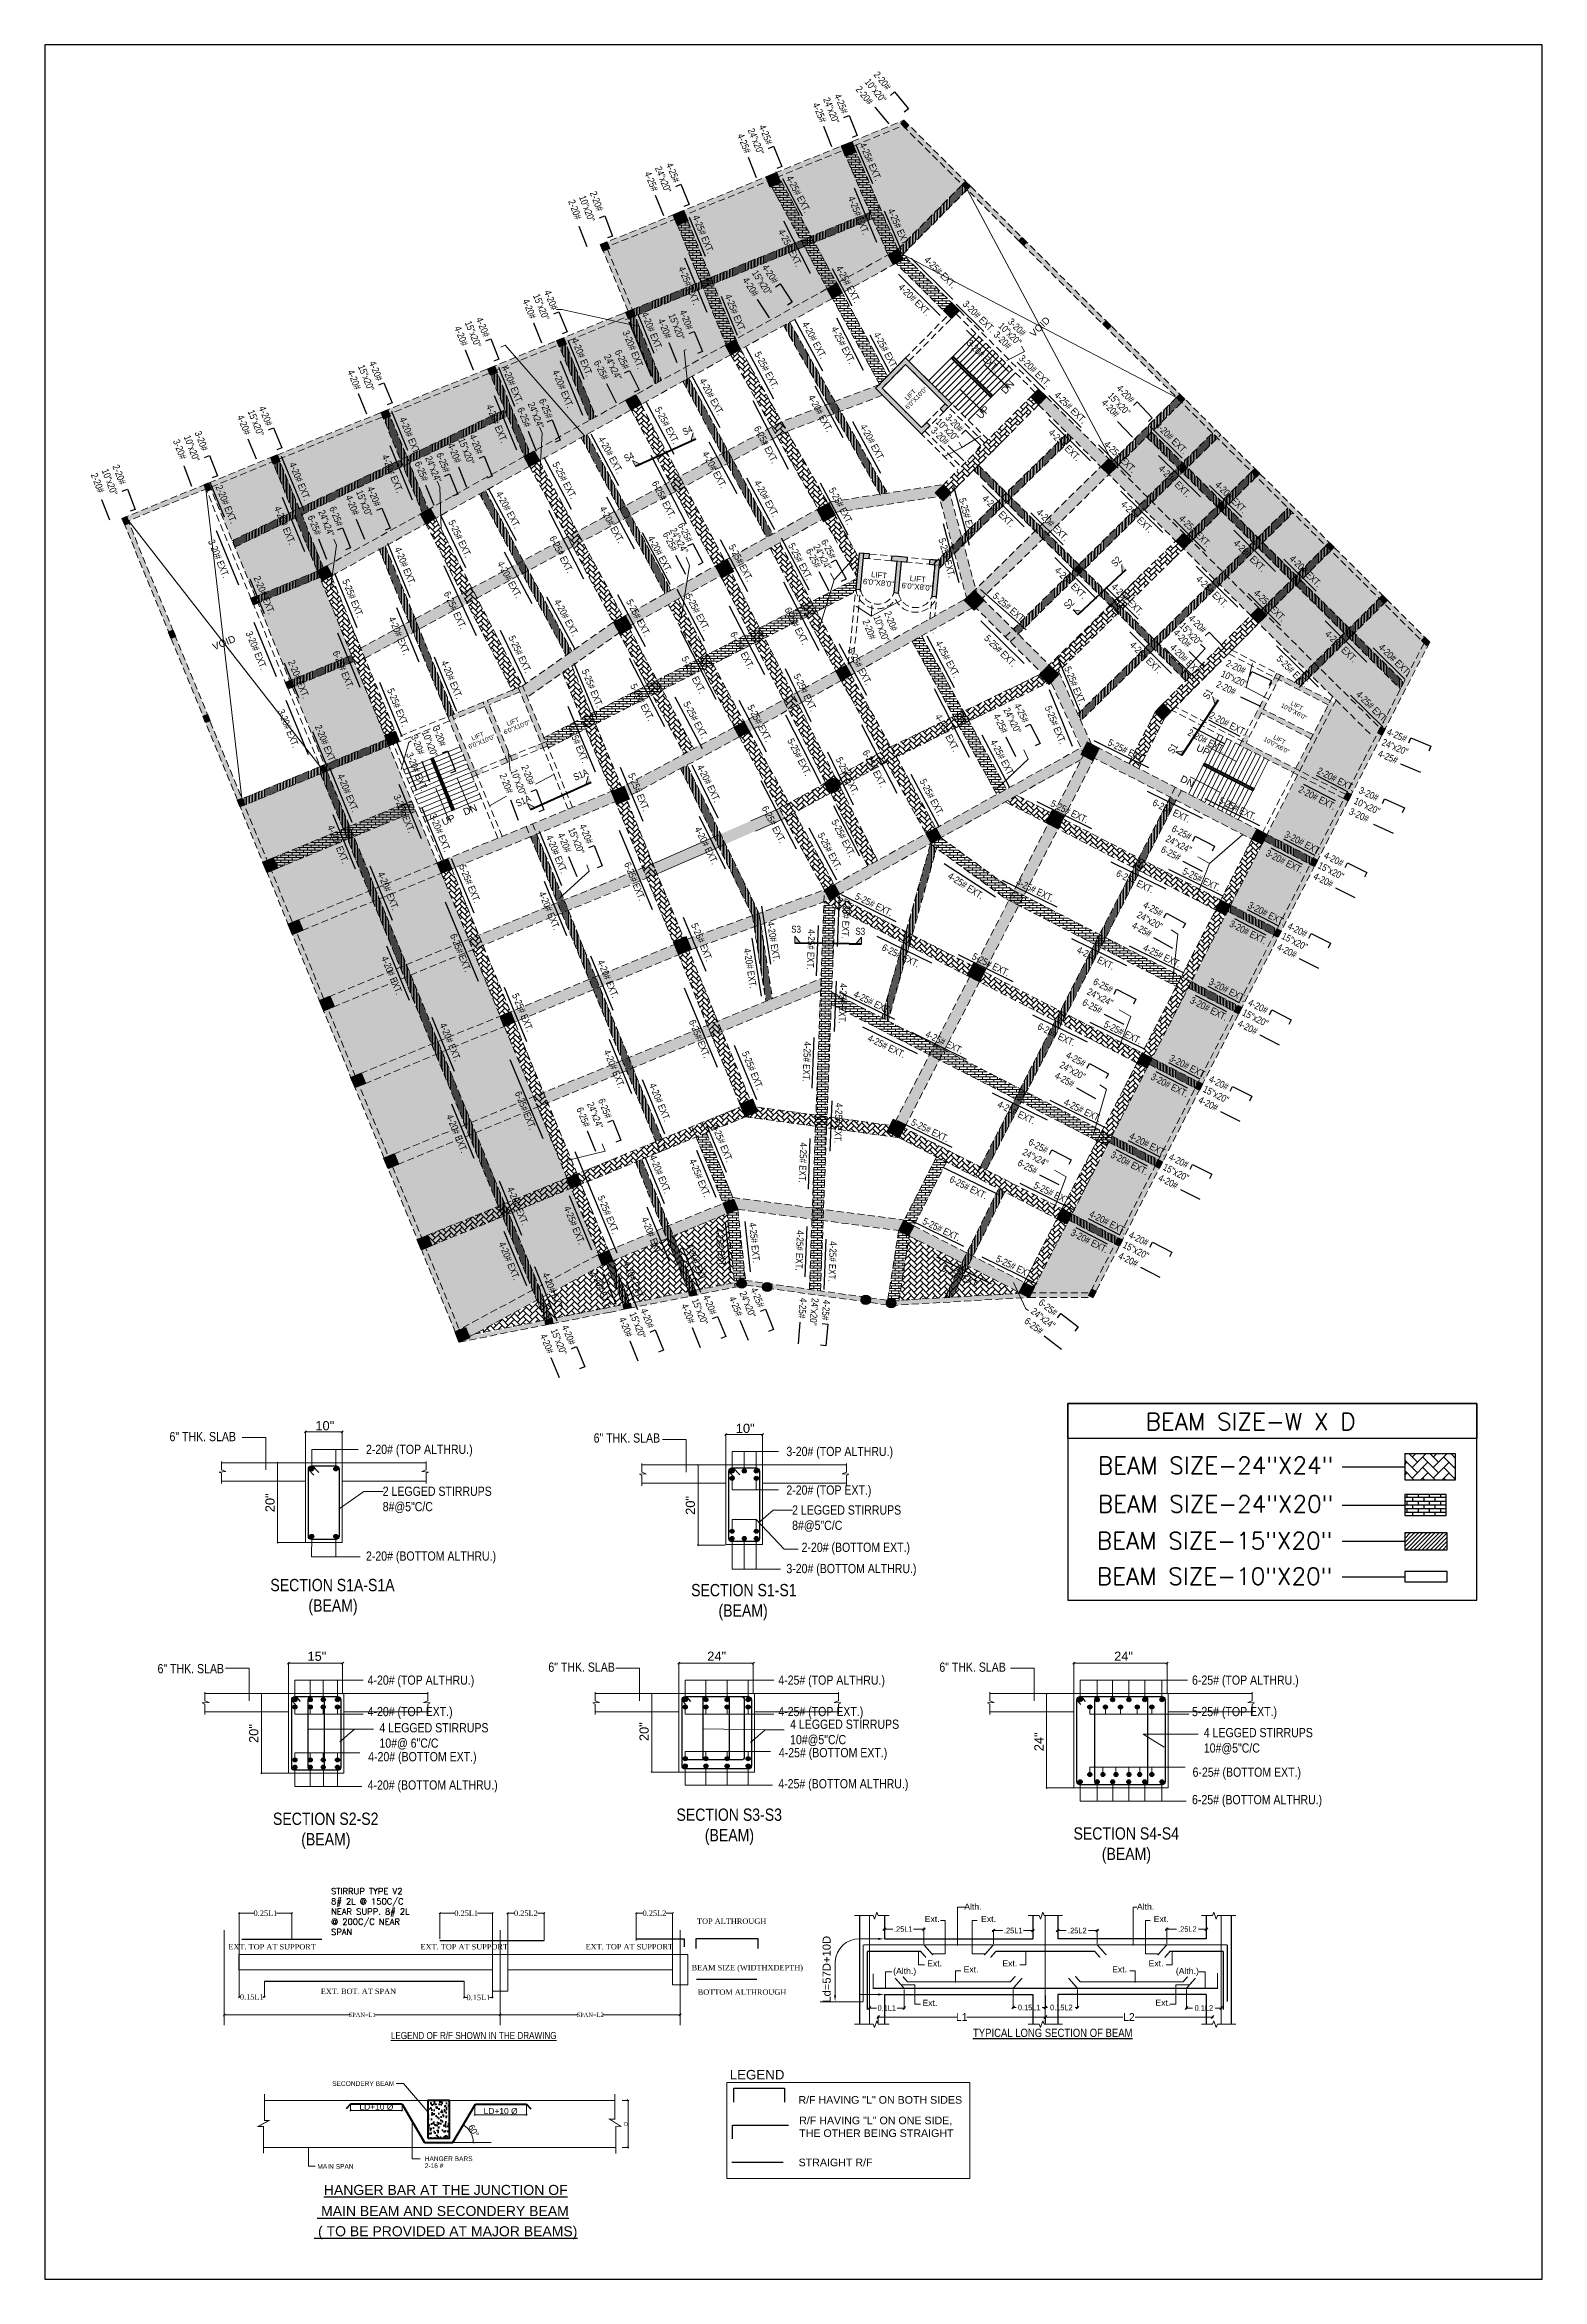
# Model space of a CAD drawing. Header units: inches. Extents: x 1182429 to 1211915, y -922309 to -906718.
# Drawn here: x 1182679 to 1185900, y -917647 to -912840 of the extents above; entities that cross this region are included whole.
import ezdxf
from ezdxf.enums import TextEntityAlignment as Align
from ezdxf.lldxf.tags import DXFTag

# ---------------------------------------------------------------- set-up
doc = ezdxf.new("R2010")
doc.units = ezdxf.units.IN
doc.header["$LTSCALE"] = 6
doc.header["$PDMODE"] = 2
for name, pattern in [('CENTER', [50.8, 31.75, -6.35, 6.35, -6.35]), ('CONTINOUS', [2000000.0, 1000000.0, 1000000.0]), ('DASHED', [0.75, 0.5, -0.25]), ('DASHED2', [0.375, 0.25, -0.125]), ('HIDDEN', [0.375, 0.25, -0.125])]:
    doc.linetypes.add(name, pattern=pattern)
for name, color, linetype, lineweight in [('025TXT', 3, 'Continuous', 0), ('AXIS', 252, 'CENTER', 0), ('Base Beam', 1, 'DASHED', 20), ('BEAM', 240, 'Continuous', 40), ('BEAM-1', 2, 'Continuous', 25), ('beam1', 2, 'Continuous', 20), ('col hatch', 13, 'Continuous', 30), ('COL MARK', 210, 'Continuous', 18), ('column', 240, 'Continuous', 25), ('DIM 1', 10, 'Continuous', 15), ('DIM-2', 1, 'Continuous', 13), ('DIM2', 1, 'Continuous', 9), ('GRID', 8, 'Continuous', 15), ('GRID DIM-2', 1, 'Continuous', 9), ('HAT', 251, 'Continuous', 0), ('REINF', 5, 'Continuous', 30), ('TEX', 250, 'Continuous', 30), ('txt3', 3, 'Continuous', 9), ('txt4', 4, 'Continuous', 5), ('v.b', 200, 'Continuous', 5), ('W', 250, 'Continuous', 5), ('wall', 7, 'Continuous', 30), ('wall new', 3, 'Continuous', 25)]:
    doc.layers.add(name, color=color, linetype=linetype, lineweight=lineweight)
for name, color, linetype in [('A-CUTOUT', 3, 'CONTINOUS'), ('COLL SIZE', 160, 'Continuous'), ('DIM', 7, 'Continuous'), ('door', 5, 'Continuous'), ('FITTING', 24, 'Continuous'), ('FUR', 210, 'Continuous'), ('griddim', 1, 'Continuous'), ('RE', 7, 'Continuous'), ('TEXT', 250, 'Continuous'), ('TW', 5, 'Continuous'), ('WAL', 7, 'Continuous')]:
    doc.layers.add(name, color=color, linetype=linetype)
doc.styles.add('A', font='arial.ttf')
doc.styles.add('AD', font='ARIALN.TTF')
doc.styles.add('ARI', font='arial.ttf')
doc.styles.add('ARIAL', font='arial.ttf', dxfattribs={"height": 8})
doc.styles.add('IQ', font='ARIALN.TTF')
doc.styles.add('Passing', font='times.ttf', dxfattribs={"height": 4})
doc.styles.add('ROMAND', font='romand__.ttf')
doc.styles.add('ROMANS', font='romans.shx')
doc.styles.get("Standard").update_dxf_attribs({"font": 'stylu.ttf', "height": 96})
doc.styles.add('style3', font='times.ttf')
tags = doc.linetypes.add('CENTER2', pattern=[1.125, 0.75, -0.125, 0.125, -0.125]).pattern_tags.tags
tags[10:11] = [DXFTag(74, 4), DXFTag(75, 0), DXFTag(340, '0'), DXFTag(46, 1.0), DXFTag(50, 0.0), DXFTag(44, 0.0), DXFTag(45, 0.0)]
tags[8:9] = [DXFTag(74, 4), DXFTag(75, 0), DXFTag(340, '0'), DXFTag(46, 1.0), DXFTag(50, 0.0), DXFTag(44, 0.0), DXFTag(45, 0.0)]
tags[6:7] = [DXFTag(74, 4), DXFTag(75, 0), DXFTag(340, '0'), DXFTag(46, 1.0), DXFTag(50, 0.0), DXFTag(44, 0.0), DXFTag(45, 0.0)]
tags[4:5] = [DXFTag(74, 4), DXFTag(75, 0), DXFTag(340, '0'), DXFTag(46, 1.0), DXFTag(50, 0.0), DXFTag(44, 0.0), DXFTag(45, 0.0)]
doc.dimstyles.new('A 25', dxfattribs={"dimtxt": 10, "dimasz": 5, "dimexe": 2, "dimexo": 2, "dimgap": 1, "dimtad": 0, "dimdec": 0, "dimlfac": 25, "dimtxsty": 'Standard', "dimblk": 'OBLIQUE', "dimcen": 2.5, "dimdle": 2, "dimclrd": 1, "dimclre": 1, "dimclrt": 3, "dimadec": 0, "dimazin": 0, "dimtfac": 1, "dimtdec": 0, "dimtmove": 0, "dimatfit": 3, "dimfxl": 1, "dimlwd": 15, "dimlwe": 15, "dimarcsym": 0})
doc.dimstyles.new('Copy of AA', dxfattribs={"dimtxt": 15, "dimasz": 4, "dimexe": 5, "dimexo": 0, "dimgap": 0.09, "dimtad": 0, "dimdec": 0, "dimzin": 0, "dimdsep": 46, "dimlunit": 3, "dimtxsty": 'ARI', "dimblk": 'ARCHTICK', "dimcen": 0.09, "dimclrt": 7, "dimadec": 0, "dimazin": 0, "dimtfac": 1, "dimtdec": 0, "dimtofl": 0, "dimtmove": 0, "dimatfit": 3, "dimfxl": 0.18, "dimtolj": 1, "dimtzin": 0, "dimlwd": 9, "dimlwe": 9, "dimarcsym": 0})
doc.dimstyles.new('Copy(2) of AA', dxfattribs={"dimtxt": 12, "dimasz": 4, "dimexe": 0.18, "dimexo": 0, "dimgap": 0.09, "dimtad": 0, "dimdec": 0, "dimzin": 0, "dimdsep": 46, "dimlunit": 3, "dimtxsty": 'ARI', "dimblk": 'OBLIQUE', "dimcen": 0.09, "dimclrd": 7, "dimclre": 7, "dimclrt": 7, "dimadec": 0, "dimazin": 0, "dimtfac": 1, "dimtdec": 0, "dimtofl": 0, "dimtmove": 0, "dimatfit": 3, "dimfxl": 1, "dimtolj": 1, "dimtzin": 0, "dimlwd": 5, "dimlwe": 5, "dimarcsym": 0})
doc.dimstyles.new('DIM-2', dxfattribs={"dimscale": 0, "dimtxt": 9, "dimasz": 4, "dimexe": 0, "dimexo": 0, "dimgap": 0, "dimtad": 0, "dimdec": 0, "dimzin": 9, "dimdsep": 46, "dimlunit": 3, "dimtxsty": 'style3', "dimblk": 'OBLIQUE', "dimcen": 0.09, "dimclrd": 1, "dimclre": 1, "dimclrt": 3, "dimadec": 1, "dimazin": 0, "dimtm": 1e-09, "dimtfac": 1, "dimtdec": 0, "dimtmove": 0, "dimatfit": 3, "dimfxl": 1, "dimtolj": 1, "dimtzin": 0, "dimlwd": -1, "dimarcsym": 0})
pattern_1 = [(45, (11759.273, -12731.987), (0, 12.931568814), [27.432, -9.144]), (135, (11765.739, -12725.521), (1e-15, 12.931568814), [27.432, -9.144])]
pattern_2 = [(45, (44661.9175, -12869.1655), (0, 11.494727835), [24.384, -8.128]), (135, (44667.665, -12863.418), (1e-15, 11.494727835), [24.384, -8.128])]
pattern_3 = [(0, (44661.9175, -12869.1655), (0, 5.419344), []), (90, (44661.9175, -12869.1655), (-8.128, 5.419344), [5.419344, -5.419344])]
pattern_4 = [(45, (53435.826, -12869.1655), (0, 11.494727835), [24.384, -8.128]), (135, (53441.5734, -12863.418), (1e-15, 11.494727835), [24.384, -8.128])]
pattern_5 = [(0, (53435.826, -12869.1655), (0, 5.419344), []), (90, (53435.826, -12869.1655), (-8.128, 5.419344), [5.419344, -5.419344])]
pattern_6 = [(90, (53435.826, -12869.1655), (-3.175, 0), [])]

msp = doc.modelspace()

# ---------------------------------------------------------------- texts
at = {"layer": 'GRID DIM-2', "ltscale": 0.3, "char_height": 15, "width": 210.298, "attachment_point": 1, "style": 'ARI'}
for s, insert, rotation in [('{\\fArial Narrow|b0|i0|c0|p34;S4}', (1184049, -913666.9, -6122.5), 24.3724), ('{\\fArial Narrow|b0|i0|c0|p34;S4}', (1183923.1, -913724.1, -6122.5), 24.3724), ('{\\fArial Narrow|b0|i0|c0|p34;S2}', (1184971.2, -913953.2, 84.6), 43.122), ('{\\fArial Narrow|b0|i0|c0|p34;S2}', (1184869.4, -914044.6), 43.122), ('{\\fArial Narrow|b0|i0|c0|p34;S1}', (1185168.7, -914240.9), 56.4857), ('{\\fArial Narrow|b0|i0|c0|p34;S1}', (1185093.2, -914358.2), 56.4857), ('{\\fArial Narrow|b0|i0|c0|p34;S1A}', (1183814.2, -914409.8), 24.3724), ('{\\fArial Narrow|b0|i0|c0|p34;S1A}', (1183690.4, -914465.9), 24.3724), ('{\\fArial Narrow|b0|i0|c0|p34;S3}', (1184284.8, -914734.7, -1409.6), 359.2464), ('{\\fArial Narrow|b0|i0|c0|p34;S3}', (1184422.8, -914739.3, -1409.6), 359.2464)]:
    msp.add_mtext(s, dxfattribs=dict(at, insert=insert, rotation=rotation))
at = {"layer": 'TEX', "lineweight": 25, "ltscale": 0.3, "style": 'ROMANS'}
msp.add_text('BEAM SIZE-W X D ', height=36.597, rotation=0.0047, dxfattribs=at).set_placement((1185285.2, -915801.6), align=Align.MIDDLE_CENTER)
at = {"layer": 'txt3', "ltscale": 0.3, "style": 'ARI'}
for s, p in [('10"', (1183261.3, -915820.4)), ('10"', (1184165.5, -915826.1)), ('15"', (1183244.4, -916316.3)), ('24"', (1184104.1, -916316.3)), ('24"', (1184979.2, -916316.3))]:
    msp.add_text(s, height=19.8, dxfattribs=at).set_placement(p)
for s, p in [('20"', (1183173.6, -915996.6)), ('20"', (1184077.7, -916002.3)), ('20"', (1183138.7, -916493.1)), ('20"', (1183978.2, -916489)), ('24"', (1184827.3, -916510.7))]:
    msp.add_text(s, height=19.8, rotation=90, dxfattribs=at).set_placement(p)
at = {"layer": 'txt3'}
for s, height, style, p in [('TOP ALTHROUGH', 11.669, 'Passing', (1184082.1, -916882.2)), ('EXT. TOP AT SUPPORT', 11.669, 'Passing', (1183074.3, -916937.2)), ('EXT. TOP AT SUPPORT', 11.669, 'Passing', (1183487.5, -916937.2)), ('EXT. TOP AT SUPPORT', 11.669, 'Passing', (1183842.5, -916937.2)), (' BEAM SIZE (WIDTHXDEPTH)', 11.669, 'Passing', (1184066, -916982.2)), ('EXT. BOT. AT SPAN', 11.669, 'Passing', (1183273, -917033.1)), ('BOTTOM ALTHROUGH', 11.669, 'Passing', (1184083.7, -917034.8)), ('LEGEND', 20.48, 'ARIAL', (1184152.5, -917216.9))]:
    msp.add_text(s, height=height, dxfattribs=dict(at, style=style)).set_placement(p)
at = {"layer": 'txt3', "ltscale": 0.3, "attachment_point": 1, "style": 'ARI'}
for s, insert, char_height, width in [('{\\fArial Narrow|b0|i0|c0|p34;6" THK. SLAB}', (1182947.6, -915824), 19.8, 1387.965), ('{\\fArial Narrow|b0|i0|c0|p34;2-20# (TOP ALTHRU.)}', (1183370.2, -915851.4), 19.8, 1387.965), ('{\\fArial Narrow|b0|i0|c0|p34;6" THK. SLAB}', (1183859.8, -915827), 19.8, 1387.965), ('{\\fArial Narrow|b0|i0|c0|p34;3-20# (TOP ALTHRU.)}', (1184274.3, -915856), 19.8, 1387.965), ('{\\fArial Narrow|b0|i0|c0|p34;2 LEGGED STIRRUPS\\P8#@5"C/C}', (1183406.2, -915941.6), 19.8, 1387.965), ('{\\fArial Narrow|b0|i0|c0|p34;2-20# (TOP EXT.)}', (1184274.3, -915939.1), 19.8, 1387.965), ('{\\fArial Narrow|b0|i0|c0|p34;2 LEGGED STIRRUPS\\P8#@5"C/C}', (1184286.7, -915981.9), 19.8, 1387.965), ('{\\fArial Narrow|b0|i0|c0|p34;2-20# (BOTTOM ALTHRU.)}', (1183370.2, -916081), 19.8, 1387.965), ('{\\fArial Narrow|b0|i0|c0|p34;2-20# (BOTTOM EXT.)}', (1184307, -916062.1), 19.8, 1387.965), ('\\pi77.23714;{\\fArial Narrow|b0|i0|c0|p34;SECTION S1A-S1A\\P\\pi159.10235;(BEAM)}', (1183087.3, -916140.1), 26.4, 420.383), ('\\pi103.54259;{\\fArial Narrow|b0|i0|c0|p34;SECTION S1-S1\\P\\pi162.40235;(BEAM)}', (1183965.9, -916151), 26.4, 426.983), ('{\\fArial Narrow|b0|i0|c0|p34;3-20# (BOTTOM ALTHRU.)}', (1184274.3, -916107.9), 19.8, 1387.965), ('{\\fArial Narrow|b0|i0|c0|p34;6" THK. SLAB}', (1182921.9, -916323.2), 19.8, 1387.965), ('{\\fArial Narrow|b0|i0|c0|p34;6" THK. SLAB}', (1183762.5, -916320), 19.8, 1387.965), ('{\\fArial Narrow|b0|i0|c0|p34;6" THK. SLAB}', (1184603.3, -916320), 19.8, 1387.965), ('{\\fArial Narrow|b0|i0|c0|p34;4-20# (TOP ALTHRU.)}', (1183373.7, -916347.9), 19.8, 1387.965), ('{\\fArial Narrow|b0|i0|c0|p34;4-25# (TOP ALTHRU.)}', (1184256.9, -916347.9), 19.8, 1387.965), ('{\\fArial Narrow|b0|i0|c0|p34;6-25# (TOP ALTHRU.)}', (1185146.7, -916347.9), 19.8, 1387.965), ('{\\fArial Narrow|b0|i0|c0|p34;4-20# (TOP EXT.)}', (1183373.7, -916415.5), 19.8, 1387.965), ('{\\fArial Narrow|b0|i0|c0|p34;4-25# (TOP EXT.)}', (1184256.9, -916415.5), 19.8, 1387.965), ('{\\fArial Narrow|b0|i0|c0|p34;5-25# (TOP EXT.)}', (1185146.7, -916415.5), 19.8, 1387.965), ('{\\fArial Narrow|b0|i0|c0|p34;4 LEGGED STIRRUPS\\P10#@ 6"C/C}', (1183399.2, -916450.4), 19.8, 1387.965), ('{\\fArial Narrow|b0|i0|c0|p34;4 LEGGED STIRRUPS\\P10#@5"C/C}', (1184282.3, -916442.8), 19.8, 1387.965), ('{\\fArial Narrow|b0|i0|c0|p34;4 LEGGED STIRRUPS\\P10#@5"C/C}', (1185172.1, -916460.8), 19.8, 1387.965), ('{\\fArial Narrow|b0|i0|c0|p34;4-20# (BOTTOM EXT.)}', (1183374.9, -916512.6), 19.8, 1387.965), ('{\\fArial Narrow|b0|i0|c0|p34;4-25# (BOTTOM EXT.)}', (1184258.1, -916503.9), 19.8, 1387.965), ('{\\fArial Narrow|b0|i0|c0|p34;4-20# (BOTTOM ALTHRU.)}', (1183373.7, -916573.5), 19.8, 1387.965), ('{\\fArial Narrow|b0|i0|c0|p34;4-25# (BOTTOM ALTHRU.)}', (1184256.9, -916570.8), 19.8, 1387.965), ('{\\fArial Narrow|b0|i0|c0|p34;6-25# (BOTTOM EXT.)}', (1185147.9, -916545.9), 19.8, 1387.965), ('{\\fArial Narrow|b0|i0|c0|p34;6-25# (BOTTOM ALTHRU.)}', (1185146.7, -916605), 19.8, 1387.965), ('\\pi98.24369;{\\fArial Narrow|b0|i0|c0|p34;SECTION S2-S2\\P\\pi159.10235;(BEAM)}', (1183071.9, -916642.9), 26.4, 420.383), ('\\pi98.16265;{\\fArial Narrow|b0|i0|c0|p34;SECTION S3-S3\\P\\pi159.10235;(BEAM)}', (1183939.8, -916634.1), 26.4, 420.383), ('\\pi98.18966;{\\fArial Narrow|b0|i0|c0|p34;SECTION S4-S4\\P\\pi159.10235;(BEAM)}', (1184793.6, -916674.5), 26.4, 420.383)]:
    msp.add_mtext(s, dxfattribs=dict(at, insert=insert, char_height=char_height, width=width))
at = {"layer": 'txt3', "attachment_point": 1}
for s, insert, char_height, width, style in [('STIRRUP TYPE V2\\P8# 2L @ 150C/C NEAR SUPP. 8# 2L @ 200C/C NEAR SPAN', (1183295.1, -916805.4), 13.128, 197.837, 'ROMAND'), ('R/F HAVING "L" ON BOTH SIDES', (1184300.2, -917252.6), 16.386, 921.716, 'ARIAL'), ('R/F HAVING "L" ON ONE SIDE,\\PTHE OTHER BEING STRAIGHT', (1184301.9, -917296.9), 16.386, 921.716, 'ARIAL'), ('STRAIGHT R/F', (1184300.6, -917387.2), 16.386, 921.716, 'ARIAL')]:
    msp.add_mtext(s, dxfattribs=dict(at, insert=insert, char_height=char_height, width=width, style=style))
at = {"layer": 'txt3', "char_height": 11.67, "attachment_point": 5, "style": 'Passing'}
for s, insert in [('\\A1;0.25L1', (1183154, -916859.3)), ('\\A1;0.25L1', (1183585.8, -916859.3)), ('\\A1;0.25L2', (1183714.1, -916859.3)), ('\\A1;0.25L2', (1183990.6, -916859.3)), ('\\A1;0.15L1', (1183124.6, -917039.4)), ('\\A1;0.15L1', (1183611.9, -917040.6))]:
    msp.add_mtext(s, dxfattribs=dict(at, insert=insert))
at = {"layer": 'txt3', "linetype": 'Continuous', "insert": (1183423.8, -917114.7), "char_height": 15.21, "width": 1347.943, "attachment_point": 1}
msp.add_mtext('{\\fArial Narrow|b0|i0|c0|p34;\\LLEGEND OF R/F SHOWN IN THE DRAWING}', dxfattribs=at)
at = {"layer": 'W', "style": 'IQ'}
for s, rotation, p in [('4-25#', 292.127, (1184330.3, -912967.9, -7997.5)), ('24"x20"', 292.127, (1184353, -912956.8, -7997.5)), ('4-25#', 292.127, (1184376.9, -912948.9, -7997.5)), ('24"x20"', 292.127, (1184190.8, -913023.3, -4028.4)), ('4-25#', 292.127, (1184214.7, -913015.4, -4028.4)), ('4-25#', 292.127, (1184168.1, -913034.4, -4028.4)), ('4-25# EXT.', 293.4342, (1184431.1, -913054.4, -17057.3)), ('4-25#', 292.127, (1183968.6, -913116.2)), ('24"x20"', 292.127, (1183991.3, -913105.2)), ('4-25#', 292.127, (1184015.2, -913097.2)), ('4-25# EXT.', 297.9127, (1184273.3, -913126.4, -13088.2)), ('4-25# EXT.', 292.3073, (1184406.4, -913169.5, 2980.1)), ('4-25# EXT.', 292.361, (1184072.2, -913210.3, -9232.9)), ('4-25# EXT.', 293.4342, (1184491.8, -913196.1, -14595.2)), ('4-25# EXT.', 297.0784, (1184256, -913241.5, 2980.1)), ('4-20#', 303.1735, (1184221.2, -913318.5, 1241)), ('4-25# EXT.', 315.2697, (1184569.5, -913304.1, 8487.2)), ('4-25# EXT.', 292.361, (1184041.4, -913320.5, 3622.2)), ('4-20#', 303.1735, (1184179.1, -913346.1, 1241)), ('15"x20"', 303.1735, (1184199.3, -913330.9, 1241)), ('4-25# EXT.', 297.9127, (1184380.2, -913320, -13088.2)), ('4-20# EXT.', 315.2697, (1184513.9, -913362.9, 3622.2)), ('4-20#', 292.127, (1183706.3, -913390.4, 1241)), ('15"x20"', 292.127, (1183729.1, -913379.4, 1241)), ('4-20#', 292.127, (1183752.9, -913371.5, 1241)), ('4-20#', 292.127, (1184044, -913413.7, 1241)), ('4-25# EXT.', 292.361, (1184141.2, -913380, -9232.9)), ('3-20# EXT.', 315.1974, (1184652.3, -913399, 133.8)), ('4-20#', 292.127, (1183559.7, -913448.8, 649.4)), ('15"x20"', 292.127, (1183582.4, -913437.7, 649.4)), ('4-20#', 292.127, (1183606.3, -913429.8, 649.4)), ('3-20# EXT.', 292.361, (1183921.4, -913458.2, -1657.2)), ('4-20# EXT.', 292.361, (1183962, -913418.7, -9232.9)), ('4-20#', 292.127, (1183997.4, -913432.7, 1241)), ('15"x20"', 292.127, (1184020.2, -913421.6, 1241)), ('4-20# EXT.', 298.333, (1184307.4, -913440.6, -7041.1)), ('4-25# EXT.', 297.0784, (1184370.2, -913450.5, 3554.1)), ('3-20#', 315.1974, (1184718.7, -913465.1, -3884.5)), ('10"x20"', 315.1974, (1184729, -913446.3, -3884.5)), ('3-20#', 315.1974, (1184749.5, -913437.2, -3884.5)), ('4-20# EXT.', 292.361, (1183811.7, -913474.8, -9539.7)), ('24"x24"', 296.6919, (1183881.4, -913510.3)), ('6-25#', 296.6919, (1183904.6, -913500.5)), ('5-25# EXT.', 297.9559, (1184204.9, -913505, -4886.7)), ('4-25# EXT.', 297.9127, (1184461.3, -913462.9, -13001.6)), ('3-20# EXT.', 315.2697, (1184660.4, -913483, 8487.2)), ('3-20# EXT.', 315.2697, (1184773.1, -913516.1, 4018.3)), ('4-20#', 292.127, (1183329.8, -913542.9, 2146.7)), ('15"x20"', 292.127, (1183352.6, -913531.8, 2146.7)), ('4-20#', 292.127, (1183376.4, -913523.9, 2146.7)), ('4-20# EXT.', 292.361, (1183662, -913534.1, -10131.2)), ('4-20# EXT.', 292.361, (1183770.3, -913542.7, -1657.2)), ('6-25#', 296.6919, (1183859.6, -913523.1)), ('6-25#', 292.127, (1183741.7, -913604.5)), ('4-20# EXT.', 298.333, (1184086.6, -913562.4, -7032.9)), ('4-20# EXT.', 298.333, (1184320.5, -913598.3, 629.4)), ('4-25# EXT.', 315.2697, (1184849.3, -913595, 4687.3)), ('15"x20"', 313.5893, (1184964.2, -913596.1, -679.5)), ('4-20#', 313.5893, (1184983.4, -913580, -679.5)), ('4-20#', 292.127, (1183092.6, -913640, 2146.7)), ('15"x20"', 292.127, (1183115.4, -913628.9, 2146.7)), ('4-20#', 292.127, (1183139.2, -913621, 2146.7)), ('4-20# EXT.', 292.361, (1183441.6, -913644.6, -8633.9)), ('4-20# EXT.', 292.361, (1183628.1, -913617.3, -2857.2)), ('6-25#', 292.127, (1183695, -913623.5)), ('24"x24"', 292.127, (1183717.8, -913612.4)), ('5-25# EXT.', 297.9559, (1183990.7, -913623.7, -4886.7)), ('10"x20"', 315.1974, (1184594.4, -913652.6, -3884.5)), ('3-20#', 315.1974, (1184614.9, -913643.5, -3884.5)), ('4-20#', 313.5893, (1184950.8, -913611, -679.5)), ('4-20#', 292.127, (1183545.4, -913700.7, 6205.2)), ('15"x20"', 292.127, (1183568.1, -913689.6, 6205.2)), ('4-20#', 292.127, (1183592, -913681.7, 6205.2)), ('4-20# EXT.', 298.333, (1183869.1, -913687.4, -5789.1)), ('6-25# EXT.', 297.2041, (1184204, -913664.8, -4858.3)), ('4-20# EXT.', 298.333, (1184432.2, -913660.9, -7041.1)), ('3-20#', 315.1974, (1184584.1, -913671.4, -3884.5)), ('4-25# EXT.', 315.2697, (1184836.8, -913675.5, 4602.7)), ('4-25# EXT.', 315.2697, (1184956, -913700.9, 4488.4)), ('4-20# EXT.', 315.2697, (1185066.5, -913660.6, 2515.7)), ('4-20# EXT.', 292.361, (1183204.4, -913741.8, -8633.9)), ('4-20# EXT.', 292.361, (1183403.8, -913725.2, -3044.3)), ('6-25#', 292.127, (1183474.4, -913739.7, 167.5)), ('24"x24"', 292.127, (1183497.2, -913728.7, 167.5)), ('6-25#', 292.127, (1183521, -913720.8, 167.5)), ('5-25# EXT.', 297.9559, (1183770.4, -913742, -4886.7)), ('4-20# EXT.', 298.333, (1184092.6, -913719.1, 637.7)), ('4-20# EXT.', 315.2697, (1185073.3, -913753.2, 4602.7)), ('2-20# EXT.', 292.361, (1183046.4, -913790.9, -9061)), ('4-20#', 292.127, (1183372.2, -913793.8, 2146.7)), ('6-25# EXT.', 297.2041, (1183984.4, -913782.8, -5523.4)), ('4-20# EXT.', 298.333, (1184204.3, -913781.7, -7032.9)), ('5-25# EXT.', 297.9559, (1184364.9, -913797.2, -4889.2)), ('4-20# EXT.', 315.2697, (1185194.7, -913788, 2509.1)), ('4-20# EXT.', 292.361, (1183172.3, -913836.3, -3331.4)), ('24"x24"', 292.127, (1183267, -913844.5)), ('6-25#', 292.127, (1183290.8, -913836.6)), ('4-20#', 292.127, (1183325.6, -913812.7, 2146.7)), ('15"x20"', 292.127, (1183348.4, -913801.7, 2146.7)), ('4-20# EXT.', 298.333, (1183649, -913805.6, -1820)), ('4-20# EXT.', 298.333, (1183872, -913837.5, 637.7)), ('5-25# EXT.', 284.9592, (1184645.2, -913817.1, -4606.6)), ('4-20# EXT.', 315.2697, (1184694.3, -913817.5, 4602.7)), ('4-20# EXT.', 315.2697, (1184810.8, -913847.4, 7446.3)), ('4-25# EXT.', 315.2697, (1184992.2, -913829.8, 4602.7)), ('6-25#', 292.127, (1183244.2, -913855.6)), ('5-25# EXT.', 295.6699, (1183546.8, -913866.4, -4886.7)), ('6-25#', 297.6125, (1184007.7, -913892.7)), ('24"x24"', 297.6125, (1184023.4, -913883.9)), ('6-25#', 297.6125, (1184040.2, -913873.1)), ('4-25# EXT.', 315.2697, (1185117.1, -913860.9, 4488.4)), ('3-20# EXT.', 292.361, (1183030.1, -913908, -3331.4)), ('4-20# EXT.', 292.361, (1183431.1, -913924.3, -9758.2)), ('6-25# EXT.', 297.2041, (1183764.1, -913901.1, -5523.4)), ('4-20# EXT.', 298.333, (1183975.4, -913901.3, -7700.1)), ('5-25# EXT.', 297.9559, (1184149.4, -913919.4, -4886.7)), ('5-25# EXT.', 297.9559, (1184277.4, -913916.6, -4886.7)), ('6-25#', 297.6125, (1184315.7, -913928)), ('24"x24"', 297.6125, (1184331.4, -913919.2)), ('6-25#', 297.6125, (1184348.2, -913908.5)), ('5-25# EXT.', 284.9592, (1184601.1, -913903.5, -4691.3)), ('4-20# EXT.', 315.2697, (1185234.9, -913913.7, 4602.7)), ('4-20# EXT.', 315.2697, (1185354.8, -913947, 2500.9)), ('2-20# EXT.', 292.361, (1183128.2, -913986.6, -14780)), ('5-25# EXT.', 292.361, (1183318.7, -913993.2, -8633.9)), ('4-20# EXT.', 298.333, (1183651.9, -913955.7, 4606.8)), ('4-20# EXT.', 315.2697, (1184849.9, -913972.1, 4602.7)), ('4-25# EXT.', 315.2697, (1185154.1, -913990.6, 4602.7)), ('6-25# EXT.', 294.8729, (1183536.9, -914019.9, -5523.4)), ('4-20# EXT.', 298.333, (1183774.1, -914037.9, 919.9)), ('5-25# EXT.', 297.9559, (1183929.1, -914037.7, -4886.7)), ('5-25# EXT.', 297.9559, (1184056.4, -914025.7, -4886.7)), ('5-25# EXT.', 318.7523, (1184716.6, -914027.8, -7387.4)), ('4-20# EXT.', 315.2697, (1184971.8, -914007.4, 6316.1)), ('4-25# EXT.', 315.2697, (1185278.1, -914020.8, 4488.4)), ('4-20# EXT.', 292.361, (1183418.4, -914073.9, -3331.4)), ('6-25# EXT.', 297.2041, (1184269.6, -914054.9, -482.3)), ('15"x20"', 313.5893, (1185118.7, -914091.1, 84.6)), ('4-20#', 313.5893, (1185138, -914075, 84.6)), ('3-20# EXT.', 292.361, (1183111.1, -914105.3, -6404.4)), ('5-25# EXT.', 295.6699, (1183676, -914115.1, -2148.2)), ('6-25# EXT.', 297.2041, (1184152.9, -914107, 2518.3)), ('4-25# EXT.', 297.9559, (1184594.1, -914126.2, -4971.3)), ('5-25# EXT.', 315.4665, (1184698.4, -914118.2, 1235.9)), ('4-20# EXT.', 315.2697, (1185011.6, -914132.5, 4602.7)), ('4-20# EXT.', 315.2697, (1185098, -914137.9, 5411.9)), ('4-20#', 313.5893, (1185105.3, -914105.9, 84.6)), ('4-20# EXT.', 315.2697, (1185431.5, -914108.9, 2564.8)), ('4-20# EXT.', 315.2697, (1185546.7, -914137.5, 2491)), ('2-20# EXT.', 292.361, (1183202.1, -914167.4, -17593.5)), ('6-25# EXT.', 292.361, (1183298.1, -914147.1, -6247.6)), ('4-20# EXT.', 292.361, (1183531.4, -914168.3, -7018.3)), ('5-25# EXT.', 297.2041, (1184048.1, -914159.8, 2518.3)), ('5-25# EXT.', 297.9559, (1184405, -914142.5, -4886.7)), ('5-25# EXT.', 292.3739, (1184871.5, -914180.9, 1235.9)), ('5-25# EXT.', 315.2697, (1185327, -914162.2, 7653.9)), ('5-25# EXT.', 292.361, (1183415.2, -914227.9, -6247.6)), ('5-25# EXT.', 292.5997, (1183833.6, -914186.9, -4886.7)), ('5-25# EXT.', 297.2041, (1183937.9, -914219, 2518.3)), ('5-25# EXT.', 295.8577, (1184289, -914197.3, -4886.7)), ('3-20# EXT.', 292.361, (1183180.1, -914273.2, -9019.8)), ('5-25# EXT.', 297.9559, (1184052, -914257.4, -4886.7)), ('5-25# EXT.', 297.9559, (1184189.7, -914264.5, -4886.7)), ('24"x20"', 296.6261, (1184740.4, -914270.7)), ('4-25#', 296.6261, (1184763.5, -914260.9)), ('5-25# EXT.', 292.3739, (1184829.6, -914265.6, 1235.9)), ('2-20# EXT.', 332.7031, (1185182.3, -914287.3, -11454.2)), ('4-25# EXT.', 315.2697, (1185498, -914239.1, 8274.3)), ('2-20# EXT.', 292.361, (1183259.9, -914306.7, -17415.7)), ('4-25# EXT.', 292.361, (1183802.4, -914305.8, -942.1)), ('4-25# EXT.', 297.2041, (1184593.5, -914284.6, -482.3)), ('4-25#', 296.6261, (1184718.5, -914283.5)), ('2-20# EXT.', 332.7031, (1185135.8, -914324.2, -11454.2)), ('4-25#', 337.3437, (1185564.3, -914323.5, -7997.5)), ('3-20# EXT.', 292.361, (1183456.3, -914366.3, 3080.4)), ('5-25# EXT.', 297.2041, (1184275.8, -914336.8, -821.4)), ('5-25# EXT.', 295.8577, (1184380, -914376.7, -4886.7)), ('6-25# EXT.', 297.2041, (1184437.5, -914361.9, -482.3)), ('4-25# EXT.', 297.9559, (1184712.3, -914339.6, -4971.3)), ('5-25# EXT.', 333.8997, (1184963.8, -914345.9, -3418.3)), ('4-25#', 337.3437, (1185544.9, -914370, -7997.5)), ('24"x20"', 337.3437, (1185553.2, -914346, -7997.5)), ('4-20# EXT.', 292.361, (1183308, -914412, -8633.9)), ('5-25# EXT.', 292.5997, (1183933.4, -914410.3, -4886.7)), ('4-20# EXT.', 296.2665, (1184081.5, -914393.3, 2499.6)), ('5-25# EXT.', 297.9559, (1184560.2, -914423.9, -4971.3)), ('2-20# EXT.', 332.7031, (1185414.1, -914406.4, -11454.2)), ('3-20# EXT.', 292.361, (1183429.1, -914456.6, 3424.3)), ('5-25# EXT.', 333.8997, (1184841, -914477.1, -3418.3)), ('6-25# EXT.', 333.8997, (1185060.1, -914475.5, -6636.7)), ('5-25# EXT.', 333.8997, (1185202.8, -914470.7, -3418.3)), ('2-20# EXT.', 332.7031, (1185374, -914446.6, -11454.2)), ('3-20# EXT.', 292.361, (1183506.3, -914497.8, -804.1)), ('6-25# EXT.', 297.2041, (1184220.8, -914482, -482.3)), ('5-25# EXT.', 297.2041, (1184370.5, -914511.1, -821.4)), ('4-20# EXT.', 292.361, (1183286.7, -914522.4, 1931)), ('4-20# EXT.', 292.361, (1183757, -914543.7, -9674.9)), ('4-20#', 292.127, (1183781.9, -914538.8, 1295.6)), ('15"x20"', 292.127, (1183804.7, -914527.7, 1295.6)), ('4-20#', 292.127, (1183828.5, -914519.8, 1295.6)), ('4-20# EXT.', 296.2665, (1184076.4, -914526.7, 4734.6)), ('5-25# EXT.', 297.9559, (1184340.8, -914539.7, -4886.7)), ('6-25#', 332.6862, (1185078.4, -914575.7)), ('24"x24"', 332.6862, (1185088.5, -914552.5)), ('6-25#', 332.6862, (1185101.5, -914531)), ('3-20# EXT.', 332.7031, (1185343.7, -914543.4, -11454.2)), ('5-25# EXT.', 292.361, (1183570, -914607.3, -890.1)), ('6-25# EXT.', 292.361, (1183924.8, -914602, -942.1)), ('5-25# EXT.', 333.8997, (1185124.6, -914622.8, -3418.3)), ('3-20# EXT.', 332.7031, (1185303.6, -914583.6, -11454.2)), ('15"x20"', 333.392, (1185415.9, -914610.1)), ('4-20#', 333.392, (1185428.6, -914588.5)), ('4-20# EXT.', 292.361, (1183394.7, -914622.9, -7191.1)), ('4-25# EXT.', 326.9811, (1184619.9, -914631.7, -8621.2)), ('4-25# EXT.', 333.8997, (1184766.9, -914645.8, -7302.8)), ('6-25# EXT.', 333.8997, (1184982, -914627.6, -8621.2)), ('4-20#', 333.392, (1185406.1, -914633.5)), ('4-20# EXT.', 292.361, (1183741.2, -914665.3, 3004.1)), ('4-25# EXT.', 267.8828, (1184396.4, -914675.3, -3731.9)), ('5-25# EXT.', 333.8997, (1184420.4, -914677, -3418.3)), ('24"x20"', 331.1588, (1185026.4, -914715.9)), ('4-25#', 331.1588, (1185040, -914694.7)), ('3-20# EXT.', 332.7031, (1185265.5, -914695.5, -11454.2)), ('6-25# EXT.', 292.361, (1183550.4, -914755.8, -942.1)), ('5-25# EXT.', 292.5997, (1184068.9, -914733, -4971.3)), ('4-20# EXT.', 279.0003, (1184232.7, -914727.3, 7391.7)), ('4-25# EXT.', 267.8828, (1184321.4, -914742.3, -258)), ('4-25#', 331.1588, (1185015.7, -914738.8)), ('3-20# EXT.', 332.7031, (1185225.5, -914735.7, -11454.2)), ('15"x20"', 333.392, (1185337.7, -914762.2)), ('4-20#', 333.392, (1185350.4, -914740.6)), ('4-20# EXT.', 292.361, (1183402.6, -914804.4, -2432)), ('4-20# EXT.', 279.0003, (1184182.4, -914784.8, 7391.7)), ('6-25# EXT.', 333.8997, (1184478.2, -914786.9, -10521.1)), ('5-25# EXT.', 333.8997, (1184671.9, -914806.2, -3418.3)), ('4-25# EXT.', 333.8997, (1184897.4, -914792.1, -8621.2)), ('4-25# EXT.', 333.8997, (1185040.1, -914787.4, -7387.4)), ('4-20#', 333.392, (1185327.9, -914785.5)), ('4-20# EXT.', 292.361, (1183867.3, -914812, -9674.9)), ('6-25#', 332.6862, (1184932.4, -914860.1)), ('3-20# EXT.', 332.7031, (1185181, -914860, -15423.3)), ('5-25# EXT.', 292.361, (1183683.7, -914884.1, -890.1)), ('4-25# EXT.', 267.8828, (1184389.6, -914858.5, -3731.9)), ('4-25# EXT.', 333.8997, (1184417.3, -914887.3, -3418.3)), ('6-25#', 332.6862, (1184909.3, -914904.8)), ('24"x24"', 332.6862, (1184919.4, -914881.6)), ('3-20# EXT.', 332.7031, (1185140.9, -914900.2, -15423.3)), ('4-20#', 333.392, (1185265.9, -914905.1, -3969.1)), ('4-20# EXT.', 292.361, (1183528.3, -914948, -4967.4)), ('6-25# EXT.', 292.361, (1184064.1, -914940.9, 1753.5)), ('6-25# EXT.', 333.8997, (1184812.9, -914956.7, -8621.2)), ('5-25# EXT.', 333.8997, (1184955.6, -914952, -3418.3)), ('4-20#', 333.392, (1185243.4, -914950.1, -3969.1)), ('15"x20"', 333.392, (1185253.2, -914926.8, -3969.1)), ('4-25# EXT.', 267.8828, (1184312.3, -914983.8, -257.9)), ('4-25# EXT.', 333.8997, (1184447.6, -914981.9, -10521.1)), ('4-25# EXT.', 333.8997, (1184571.9, -914973.4, -7302.8)), ('4-20# EXT.', 292.361, (1183880.9, -915005.4, 5035.2)), ('5-25# EXT.', 292.5997, (1184178.1, -915008.8, -4886.7)), ('24"x20"', 331.1588, (1184860.4, -915039.1)), ('4-25#', 331.1588, (1184874, -915017.9)), ('3-20# EXT.', 332.7031, (1185096.4, -915024.6, -11454.2)), ('6-25# EXT.', 292.361, (1183689.7, -915094.8, 1753.5)), ('4-20# EXT.', 292.361, (1183978.8, -915077.5, -9590.2)), ('4-25#', 331.1588, (1184849.7, -915062)), ('3-20# EXT.', 332.7031, (1185056.4, -915064.8, -11454.2)), ('15"x20"', 333.392, (1185168.7, -915091.3)), ('4-20#', 333.392, (1185181.4, -915069.7)), ('6-25#', 292.127, (1183822.3, -915129.2)), ('24"x24"', 292.127, (1183845.1, -915118.2)), ('6-25#', 292.127, (1183868.9, -915110.3)), ('4-25# EXT.', 267.8828, (1184380.5, -915115.9, -3731.9)), ('4-25# EXT.', 333.8997, (1184726.8, -915124.4, -8621.2)), ('4-25# EXT.', 333.8997, (1184869.4, -915119.6, -7387.4)), ('4-20#', 333.392, (1185158.8, -915114.6)), ('4-20# EXT.', 292.361, (1183542.4, -915144.6, -400.9)), ('4-25# EXT.', 292.361, (1184113, -915165.1, -257.7)), ('5-25# EXT.', 333.8997, (1184541.1, -915162.9, -7387.4)), ('4-20# EXT.', 332.7031, (1185010.3, -915192.2, -7719.8)), ('4-20# EXT.', 292.361, (1183979.6, -915232.4, -257.7)), ('4-25# EXT.', 292.361, (1184064.7, -915240.3, 1235.9)), ('4-25# EXT.', 267.8828, (1184304.1, -915201.2, -257.8)), ('6-25#', 332.6862, (1184770.2, -915250)), ('24"x24"', 332.6862, (1184780.3, -915226.8)), ('6-25#', 332.6862, (1184793.3, -915205.3)), ('3-20# EXT.', 332.7031, (1184970.2, -915232.4, -7719.8)), ('4-20#', 333.392, (1185095.2, -915237.3, 3734.4)), ('6-25# EXT.', 333.8997, (1184623.6, -915285.5, -8621.2)), ('5-25# EXT.', 333.8997, (1184804.6, -915298.3, -7387.4)), ('4-20#', 333.392, (1185072.7, -915282.3, 3734.4)), ('15"x20"', 333.392, (1185082.5, -915259, 3734.4)), ('4-20# EXT.', 292.361, (1183673.2, -915300.7, -2554.9)), ('5-25# EXT.', 292.361, (1183867.7, -915319, -337.6)), ('4-25# EXT.', 292.361, (1183795.1, -915341.9, 1235.9)), ('4-20# EXT.', 292.361, (1183961.9, -915365.7, 2414.9)), ('4-25# EXT.', 275.8561, (1184194, -915374.3, -257.7)), ('5-25# EXT.', 333.8997, (1184565.6, -915375.6, -8705.9)), ('4-20# EXT.', 332.7031, (1184924.1, -915359.9, -11454.2)), ('4-20# EXT.', 292.361, (1183655, -915418.7, 1235.9)), ('4-20# EXT.', 292.361, (1184058.1, -915423.3, -257.7)), ('4-25# EXT.', 275.8561, (1184121.5, -915385.7, -257.7)), ('4-25# EXT.', 267.8828, (1184297, -915389.9, -257.7)), ('4-25# EXT.', 267.8828, (1184367.8, -915413.5, -257.7)), ('3-20# EXT.', 332.7031, (1184884.1, -915400.1, -11454.2)), ('15"x20"', 333.392, (1184996.4, -915426.6)), ('4-20#', 333.392, (1185009.1, -915405)), ('2-20# EXT.', 292.361, (1183853.5, -915480.7, -1379.7)), ('4-20# EXT.', 292.361, (1183922.4, -915460.1, -1295.1)), ('5-25# EXT.', 333.8997, (1184606.8, -915476.9, -8621.2)), ('5-25# EXT.', 333.8997, (1184723.3, -915456.6, -3979.6)), ('4-20#', 333.392, (1184986.5, -915450)), ('4-20# EXT.', 292.361, (1183748.9, -915484.9, -1295.1)), ('24"x20"', 292.127, (1184173.2, -915525.1)), ('4-25#', 292.127, (1184197.1, -915517.2)), ('15"x20"', 292.127, (1183936.4, -915569.7, 2146.7)), ('4-20#', 292.127, (1183960.2, -915561.8, 2146.7)), ('4-20#', 292.127, (1184047.8, -915551.7)), ('15"x20"', 292.127, (1184070.5, -915540.6)), ('4-20#', 292.127, (1184094.4, -915532.7)), ('4-25#', 292.127, (1184150.4, -915536.1)), ('4-25#', 265.1999, (1184303.7, -915535)), ('24"x20"', 265.1999, (1184329, -915535.4)), ('4-25#', 265.1999, (1184353.8, -915539.2)), ('24"x24"', 322.407, (1184798.6, -915567.3, 7293.5)), ('6-25#', 322.407, (1184815.2, -915548.5, 7293.5)), ('4-20#', 292.127, (1183744.2, -915616.5, 2146.7)), ('15"x20"', 292.127, (1183767, -915605.5, 2146.7)), ('4-20#', 292.127, (1183790.8, -915597.6, 2146.7)), ('4-20#', 292.127, (1183913.6, -915580.7, 2146.7)), ('6-25#', 322.407, (1184784.5, -915588.3, 7293.5))]:
    msp.add_text(s, height=15, rotation=rotation, dxfattribs=at).set_placement(p)
at = {"layer": 'W', "ltscale": 10, "style": 'ARI'}
for s, p in [('LIFT', (1184534.5, -913605.6, -5165.1)), ('6\'0"X10\'0"', (1184535.5, -913624.8, -5165.1))]:
    msp.add_text(s, height=9.6, rotation=45.2698, dxfattribs=at).set_placement(p)
at = {"layer": 'W', "ltscale": 0.3, "char_height": 15, "width": 210.298, "attachment_point": 1, "style": 'ARI'}
for s, insert, rotation in [('{\\fArial Narrow|b0|i0|c0|p34;2-20#\\P10"x20"\\P2-20#}', (1184472.6, -912895.2, -5069.3), 309.3442), ('{\\fArial Narrow|b0|i0|c0|p34;2-20#\\P10"x20"\\P2-20#}', (1183865.3, -913153.1, -5069.3), 291.1113), ('{\\fArial Narrow|b0|i0|c0|p34;3-20#\\P10"x20"\\P3-20#}', (1183015.4, -913668.9, -0.5), 291.1113), ('{\\fArial Narrow|b0|i0|c0|p34;2-20#\\P10"x20"\\P2-20#}', (1182838.7, -913741.2), 291.1113), ('{\\fArial Narrow|b0|i0|c0|p34;2-20#\\P10"x20"\\P2-20#}', (1184498.4, -914056.4, -84.6), 291.1113), ('{\\fArial Narrow|b0|i0|c0|p34;2-20#\\P10"x20"\\P2-20#}', (1185224.3, -914161.7, -956.3), 335.2712), ('{\\fArial Narrow|b0|i0|c0|p34;3-20#\\P10"x20"\\P3-20#}', (1183527.4, -914304.2), 291.1113), ('{\\fArial Narrow|b0|i0|c0|p34;2-20#\\P10"x20"\\P2-20#}', (1183717.9, -914387.4, -3884.5), 291.1113), ('{\\fArial Narrow|b0|i0|c0|p34;3-20#\\P10"x20"\\P3-20#}', (1185510, -914435.4, -956.3), 335.2712)]:
    msp.add_mtext(s, dxfattribs=dict(at, insert=insert, rotation=rotation))
at = {"layer": 'WAL', "lineweight": 5, "style": 'ROMANS'}
for s, p in [('BEAM SIZE-24"X24" ', (1185209.9, -915896.1)), ('BEAM SIZE-24"X20" ', (1185209.9, -915978.8)), ('BEAM SIZE-15"X20"', (1185195.2, -916058.1)), ('BEAM SIZE-10"X20"', (1185195.2, -916134.3))]:
    msp.add_text(s, height=36.597, rotation=0.0047, dxfattribs=at).set_placement(p, align=Align.MIDDLE_CENTER)
at = {"layer": 'wall', "lineweight": 25, "style": 'ARI'}
for s, height, rotation, p in [('VOID', 15, 44.9175, (1184806.6, -913470, -8456.7)), ('DN', 15, 47.2899, (1184745.4, -913592.5, -84.6)), ('UP', 15, 47.2899, (1184692.6, -913646.2, -84.6)), ('6\'0"X8\'0"', 12, 354.4773, (1184438.3, -913999.9, -84.6)), ('LIFT', 12, 354.4773, (1184456, -913984.7, -84.6)), ('LIFT', 12, 354.4773, (1184539.2, -913993.2, -84.6)), ('6\'0"X8\'0"', 12, 354.4773, (1184521.5, -914008.5, -84.6)), ('VOID', 15, 22.3416, (1183043.9, -914142.7, -7938.2)), ('10\'0"X6\'0"', 9.6, 331.4916, (1185336.8, -914263.8, -5165.1)), ('LIFT', 9.6, 331.4916, (1185357.9, -914259.4, -5165.1)), ('6\'0"X10\'0"', 9.6, 22.3416, (1183592.7, -914354.9, -5165.1)), ('LIFT', 9.6, 22.3416, (1183599.2, -914336.7, -5165.1)), ('6\'0"X10\'0"', 9.6, 22.3416, (1183668.5, -914323.7, -5165.1)), ('LIFT', 9.6, 22.3416, (1183675, -914305.6, -5165.1)), ('LIFT', 9.6, 331.4916, (1185320.5, -914332.4, -5165.1)), ('UP', 15, 333.0519, (1185154.2, -914357.2, -4053.8)), ('10\'0"X6\'0"', 9.6, 331.4916, (1185299.3, -914336.7, -5165.1)), ('DN', 15, 333.0519, (1185119.9, -914423.9, -4053.8)), ('UP', 15, 22.3416, (1183536.8, -914519.9, -8656.6)), ('DN', 15, 22.3416, (1183582.9, -914498.1, -8022.9))]:
    msp.add_text(s, height=height, rotation=rotation, dxfattribs=at).set_placement(p)

# ---------------------------------------------------------------- blocks, each defined once
blk = doc.blocks.new('_Oblique')
at = {"layer": 'DIM', "color": 0, "lineweight": -2}
blk.add_line((-0.5, -0.5), (0.5, 0.5), dxfattribs=at)
blk = doc.blocks.new('_ARCHTICK')
at = {"color": 0, "linetype": 'ByBlock', "const_width": 0.15}
blk.add_lwpolyline([(-0.5, -0.5), (0.5, 0.5)], dxfattribs=at)
blk = doc.blocks.new('*D12')
at = {"layer": 'Defpoints', "color": 0, "ltscale": 1.5, "transparency": 16777216}
for p in [(90872.5, -56335.9), (90944.1, -56353.6), (90872.5, -56364.6)]:
    blk.add_point(p, dxfattribs=at)
at = {"layer": 'DIM', "color": 1, "lineweight": 15, "ltscale": 1.5, "transparency": 16777216}
for p, q in [((90870.5, -56335.9), (90889.9, -56335.9)), ((90872.5, -56362.6), (90872.5, -56333.9)), ((90946.1, -56335.9), (90930, -56335.9)), ((90944.1, -56351.6), (90944.1, -56333.9))]:
    blk.add_line(p, q, dxfattribs=at)
at = {"layer": 'DIM', "color": 1, "lineweight": 15, "ltscale": 1.5, "transparency": 16777216, "xscale": 5, "yscale": 5, "zscale": 5, "rotation": 180}
blk.add_blockref('_Oblique', (90872.5, -56335.9), dxfattribs=at)
at = {"layer": 'DIM', "color": 1, "lineweight": 15, "ltscale": 1.5, "transparency": 16777216, "xscale": 5, "yscale": 5, "zscale": 5}
blk.add_blockref('_Oblique', (90944.1, -56335.9), dxfattribs=at)
at = {"layer": 'DIM', "color": 3, "ltscale": 1.5, "transparency": 16777216, "insert": (90909.9, -56335.9), "char_height": 14, "attachment_point": 5}
blk.add_mtext('{\\H0.71429x;.25L2}', dxfattribs=at)
blk = doc.blocks.new('*D13')
at = {"layer": 'Defpoints', "color": 0, "ltscale": 1.5, "transparency": 16777216}
for p in [(90675.4, -56353.6), (90746.9, -56338.6), (90746.9, -56364.6)]:
    blk.add_point(p, dxfattribs=at)
at = {"layer": 'DIM', "color": 1, "lineweight": 15, "ltscale": 1.5, "transparency": 16777216}
for p, q in [((90673.4, -56338.6), (90690.9, -56338.6)), ((90675.4, -56351.6), (90675.4, -56336.6)), ((90748.9, -56338.6), (90731, -56338.6)), ((90746.9, -56362.6), (90746.9, -56336.6))]:
    blk.add_line(p, q, dxfattribs=at)
at = {"layer": 'DIM', "color": 1, "lineweight": 15, "ltscale": 1.5, "transparency": 16777216, "xscale": 5, "yscale": 5, "zscale": 5, "rotation": 180}
blk.add_blockref('_Oblique', (90675.4, -56338.6), dxfattribs=at)
at = {"layer": 'DIM', "color": 1, "lineweight": 15, "ltscale": 1.5, "transparency": 16777216, "xscale": 5, "yscale": 5, "zscale": 5}
blk.add_blockref('_Oblique', (90746.9, -56338.6), dxfattribs=at)
at = {"layer": 'DIM', "color": 3, "ltscale": 1.5, "transparency": 16777216, "insert": (90711, -56338.6), "char_height": 14, "attachment_point": 5}
blk.add_mtext('{\\H0.71429x;.25L2}', dxfattribs=at)
blk = doc.blocks.new('*D14')
at = {"layer": 'Defpoints', "color": 0, "transparency": 16777216}
for p in [(90908.3, -56442.9), (90908.3, -56478.6), (90970.9, -56454.2)]:
    blk.add_point(p, dxfattribs=at)
at = {"layer": 'DIM 1', "color": 1, "lineweight": 15, "transparency": 16777216}
for p, q in [((90908.3, -56444.9), (90908.3, -56480.6)), ((90906.3, -56478.6), (90919.3, -56478.6)), ((90972.9, -56478.6), (90959.9, -56478.6)), ((90970.9, -56456.2), (90970.9, -56480.6))]:
    blk.add_line(p, q, dxfattribs=at)
at = {"layer": 'DIM 1', "color": 1, "lineweight": 15, "transparency": 16777216, "xscale": 5, "yscale": 5, "zscale": 5, "rotation": 180}
blk.add_blockref('_Oblique', (90908.3, -56478.6), dxfattribs=at)
at = {"layer": 'DIM 1', "color": 1, "lineweight": 15, "transparency": 16777216, "xscale": 5, "yscale": 5, "zscale": 5}
blk.add_blockref('_Oblique', (90970.9, -56478.6), dxfattribs=at)
at = {"layer": 'DIM 1', "color": 3, "transparency": 16777216, "insert": (90939.6, -56478.6), "char_height": 14, "attachment_point": 5}
blk.add_mtext('{\\H0.71429x;0.1L2}', dxfattribs=at)
blk = doc.blocks.new('*D15')
at = {"layer": 'Defpoints', "color": 0, "transparency": 16777216}
for p in [(90711.2, -56442.9), (90653.1, -56454.2), (90653.1, -56477.7)]:
    blk.add_point(p, dxfattribs=at)
at = {"layer": 'DIM 1', "color": 1, "lineweight": 15, "transparency": 16777216}
for p, q in [((90711.2, -56444.9), (90711.2, -56479.7)), ((90651.1, -56477.7), (90657.1, -56477.7)), ((90653.1, -56456.2), (90653.1, -56479.7)), ((90713.2, -56477.7), (90707.2, -56477.7))]:
    blk.add_line(p, q, dxfattribs=at)
at = {"layer": 'DIM 1', "color": 1, "lineweight": 15, "transparency": 16777216, "xscale": 5, "yscale": 5, "zscale": 5, "rotation": 180}
blk.add_blockref('_Oblique', (90653.1, -56477.7), dxfattribs=at)
at = {"layer": 'DIM 1', "color": 1, "lineweight": 15, "transparency": 16777216, "xscale": 5, "yscale": 5, "zscale": 5}
blk.add_blockref('_Oblique', (90711.2, -56477.7), dxfattribs=at)
at = {"layer": 'DIM 1', "color": 3, "transparency": 16777216, "insert": (90682.1, -56477.7), "char_height": 14, "attachment_point": 5}
blk.add_mtext('{\\H0.71429x;0.15L2}', dxfattribs=at)
blk = doc.blocks.new('*D16')
at = {"layer": 'Defpoints', "color": 0, "transparency": 16777216}
for p in [(90653.1, -56494.9), (90653.1, -56507.6), (90955.2, -56493.6)]:
    blk.add_point(p, dxfattribs=at)
at = {"layer": 'DIM 1', "color": 1, "lineweight": 15, "transparency": 16777216}
for p, q in [((90651.1, -56494.9), (90793.2, -56494.9)), ((90653.1, -56505.6), (90653.1, -56492.9)), ((90957.2, -56494.9), (90815.2, -56494.9)), ((90955.2, -56495.6), (90955.2, -56496.9))]:
    blk.add_line(p, q, dxfattribs=at)
at = {"layer": 'DIM 1', "color": 1, "lineweight": 15, "transparency": 16777216, "xscale": 5, "yscale": 5, "zscale": 5, "rotation": 180}
blk.add_blockref('_Oblique', (90653.1, -56494.9), dxfattribs=at)
at = {"layer": 'DIM 1', "color": 1, "lineweight": 15, "transparency": 16777216, "xscale": 5, "yscale": 5, "zscale": 5}
blk.add_blockref('_Oblique', (90955.2, -56494.9), dxfattribs=at)
at = {"layer": 'DIM 1', "color": 3, "transparency": 16777216, "insert": (90804.2, -56494.9), "char_height": 14, "attachment_point": 5}
blk.add_mtext('L2', dxfattribs=at)
blk = doc.blocks.new('*D7')
at = {"layer": 'Defpoints', "color": 0, "transparency": 16777216}
for p in [(90362.1, -56353.6), (90433.6, -56335.9), (90433.6, -56364.6)]:
    blk.add_point(p, dxfattribs=at)
at = {"layer": 'DIM 1', "color": 1, "lineweight": 15, "transparency": 16777216}
for p, q in [((90360.1, -56335.9), (90377.6, -56335.9)), ((90362.1, -56351.6), (90362.1, -56333.9)), ((90435.6, -56335.9), (90414.8, -56335.9)), ((90433.6, -56362.6), (90433.6, -56333.9))]:
    blk.add_line(p, q, dxfattribs=at)
at = {"layer": 'DIM 1', "color": 1, "lineweight": 15, "transparency": 16777216, "xscale": 5, "yscale": 5, "zscale": 5, "rotation": 180}
blk.add_blockref('_Oblique', (90362.1, -56335.9), dxfattribs=at)
at = {"layer": 'DIM 1', "color": 1, "lineweight": 15, "transparency": 16777216, "xscale": 5, "yscale": 5, "zscale": 5}
blk.add_blockref('_Oblique', (90433.6, -56335.9), dxfattribs=at)
at = {"layer": 'DIM 1', "color": 3, "transparency": 16777216, "insert": (90396.2, -56335.9), "char_height": 14, "attachment_point": 5}
blk.add_mtext('{\\H0.71429x;.25L1}', dxfattribs=at)
blk = doc.blocks.new('*D8')
at = {"layer": 'Defpoints', "color": 0, "ltscale": 1.5, "transparency": 16777216}
for p in [(90559.2, -56338.6), (90630.7, -56353.6), (90559.2, -56364.6)]:
    blk.add_point(p, dxfattribs=at)
at = {"layer": 'DIM', "color": 1, "lineweight": 15, "ltscale": 1.5, "transparency": 16777216}
for p, q in [((90557.2, -56338.6), (90576.5, -56338.6)), ((90559.2, -56362.6), (90559.2, -56336.6)), ((90632.7, -56338.6), (90613.8, -56338.6)), ((90630.7, -56351.6), (90630.7, -56336.6))]:
    blk.add_line(p, q, dxfattribs=at)
at = {"layer": 'DIM', "color": 1, "lineweight": 15, "ltscale": 1.5, "transparency": 16777216, "xscale": 5, "yscale": 5, "zscale": 5, "rotation": 180}
blk.add_blockref('_Oblique', (90559.2, -56338.6), dxfattribs=at)
at = {"layer": 'DIM', "color": 1, "lineweight": 15, "ltscale": 1.5, "transparency": 16777216, "xscale": 5, "yscale": 5, "zscale": 5}
blk.add_blockref('_Oblique', (90630.7, -56338.6), dxfattribs=at)
at = {"layer": 'DIM', "color": 3, "ltscale": 1.5, "transparency": 16777216, "insert": (90595.1, -56338.6), "char_height": 14, "attachment_point": 5}
blk.add_mtext('{\\H0.71429x;.25L1}', dxfattribs=at)
blk = doc.blocks.new('*D9')
at = {"layer": 'Defpoints', "color": 0, "transparency": 16777216}
for p in [(90397.8, -56442.9), (90335.2, -56454.2), (90397.8, -56478.6)]:
    blk.add_point(p, dxfattribs=at)
at = {"layer": 'DIM 1', "color": 1, "lineweight": 15, "transparency": 16777216}
for p, q in [((90397.8, -56444.9), (90397.8, -56480.6)), ((90333.2, -56478.6), (90347.7, -56478.6)), ((90335.2, -56456.2), (90335.2, -56480.6)), ((90399.8, -56478.6), (90385.4, -56478.6))]:
    blk.add_line(p, q, dxfattribs=at)
at = {"layer": 'DIM 1', "color": 1, "lineweight": 15, "transparency": 16777216, "xscale": 5, "yscale": 5, "zscale": 5, "rotation": 180}
blk.add_blockref('_Oblique', (90335.2, -56478.6), dxfattribs=at)
at = {"layer": 'DIM 1', "color": 1, "lineweight": 15, "transparency": 16777216, "xscale": 5, "yscale": 5, "zscale": 5}
blk.add_blockref('_Oblique', (90397.8, -56478.6), dxfattribs=at)
at = {"layer": 'DIM 1', "color": 3, "transparency": 16777216, "insert": (90366.5, -56478.6), "char_height": 14, "attachment_point": 5}
blk.add_mtext('{\\H0.71429x;0.1L1}', dxfattribs=at)
blk = doc.blocks.new('*D10')
at = {"layer": 'Defpoints', "color": 0, "transparency": 16777216}
for p in [(90595, -56442.9), (90653.1, -56454.2), (90653.1, -56477.7)]:
    blk.add_point(p, dxfattribs=at)
at = {"layer": 'DIM 1', "color": 1, "lineweight": 15, "transparency": 16777216}
for p, q in [((90595, -56444.9), (90595, -56479.7)), ((90593, -56477.7), (90600.4, -56477.7)), ((90655.1, -56477.7), (90647.6, -56477.7)), ((90653.1, -56456.2), (90653.1, -56479.7))]:
    blk.add_line(p, q, dxfattribs=at)
at = {"layer": 'DIM 1', "color": 1, "lineweight": 15, "transparency": 16777216, "xscale": 5, "yscale": 5, "zscale": 5, "rotation": 180}
blk.add_blockref('_Oblique', (90595, -56477.7), dxfattribs=at)
at = {"layer": 'DIM 1', "color": 1, "lineweight": 15, "transparency": 16777216, "xscale": 5, "yscale": 5, "zscale": 5}
blk.add_blockref('_Oblique', (90653.1, -56477.7), dxfattribs=at)
at = {"layer": 'DIM 1', "color": 3, "transparency": 16777216, "insert": (90624, -56477.7), "char_height": 14, "attachment_point": 5}
blk.add_mtext('{\\H0.71429x;0.15L1}', dxfattribs=at)
blk = doc.blocks.new('*D11')
at = {"layer": 'Defpoints', "color": 0, "transparency": 16777216}
for p in [(90350.9, -56507.6), (90653.1, -56494.9), (90653.1, -56507.6)]:
    blk.add_point(p, dxfattribs=at)
at = {"layer": 'DIM 1', "color": 1, "lineweight": 15, "transparency": 16777216}
for p, q in [((90348.9, -56494.9), (90493, -56494.9)), ((90350.9, -56505.6), (90350.9, -56492.9)), ((90655.1, -56494.9), (90511, -56494.9)), ((90653.1, -56505.6), (90653.1, -56492.9))]:
    blk.add_line(p, q, dxfattribs=at)
at = {"layer": 'DIM 1', "color": 1, "lineweight": 15, "transparency": 16777216, "xscale": 5, "yscale": 5, "zscale": 5, "rotation": 180}
blk.add_blockref('_Oblique', (90350.9, -56494.9), dxfattribs=at)
at = {"layer": 'DIM 1', "color": 1, "lineweight": 15, "transparency": 16777216, "xscale": 5, "yscale": 5, "zscale": 5}
blk.add_blockref('_Oblique', (90653.1, -56494.9), dxfattribs=at)
at = {"layer": 'DIM 1', "color": 3, "transparency": 16777216, "insert": (90502, -56494.9), "char_height": 14, "attachment_point": 5}
blk.add_mtext('L1', dxfattribs=at)
blk = doc.blocks.new('*D24')
at = {"layer": 'Defpoints', "color": 0, "transparency": 16777216}
for p in [(852587.7, -190317.6), (852587.7, -190442.6), (852604.2, -190442.6)]:
    blk.add_point(p, dxfattribs=at)
at = {"layer": 'TEXT', "color": 7, "lineweight": 5, "transparency": 16777216}
for p, q in [((852588.7, -190317.6), (852605.2, -190317.6)), ((852604.2, -190316.6), (852604.2, -190443.6)), ((852588.7, -190442.6), (852605.2, -190442.6))]:
    blk.add_line(p, q, dxfattribs=at)
at = {"layer": 'TEXT', "color": 7, "lineweight": 5, "transparency": 16777216, "xscale": 4, "yscale": 4, "zscale": 4}
for p, rotation in [((852604.2, -190317.6), 90), ((852604.2, -190442.6), 270)]:
    blk.add_blockref('_Oblique', p, dxfattribs=dict(at, rotation=rotation))
at = {"layer": 'TEXT', "color": 7, "lineweight": -3, "transparency": 16777216, "insert": (852598.2, -190380.1), "char_height": 10, "attachment_point": 5, "rotation": 90, "style": 'ARI'}
blk.add_mtext('\\A1;D', dxfattribs=at)
blk = doc.blocks.new('*D27')
at = {"layer": 'BEAM', "color": 7, "lineweight": 5, "ltscale": 0.5, "transparency": 16777216}
blk.add_arc((852139.3, -190429.3), 54.1, 360, 59.67397, dxfattribs=at)
at = {"layer": 'Defpoints', "color": 0, "ltscale": 0.5, "transparency": 16777216}
for p in [(852198.9, -190327.4), (852139.3, -190429.3), (852139.3, -190429.3), (852180.9, -190394.6), (852240.6, -190429.3)]:
    blk.add_point(p, dxfattribs=at)
at = {"layer": 'BEAM', "color": 7, "lineweight": 5, "ltscale": 0.5, "transparency": 16777216, "xscale": 4, "yscale": 4, "zscale": 4}
for p, rotation in [((852166.6, -190382.6), 149.6739658074306), ((852193.4, -190429.3), 269.9999999999901)]:
    blk.add_blockref('_Oblique', p, dxfattribs=dict(at, rotation=rotation))
at = {"layer": 'BEAM', "color": 7, "lineweight": 5, "ltscale": 0.5, "transparency": 16777216, "insert": (852194.4, -190398.1), "char_height": 10, "attachment_point": 5, "rotation": 299.4923, "style": 'ARI'}
blk.add_mtext('\\A1;{\\H1.6x;60°}', dxfattribs=at)
blk = doc.blocks.new('*D25')
at = {"layer": 'Defpoints', "color": 0, "transparency": 16777216}
for p in [(851867.7, -190327.4), (852004.7, -190327.4), (851867.7, -190344.4)]:
    blk.add_point(p, dxfattribs=at)
at = {"layer": 'TEXT', "color": 7, "lineweight": 5, "transparency": 16777216}
for p, q in [((851867.7, -190328.4), (851867.7, -190345.4)), ((852004.7, -190328.4), (852004.7, -190345.4)), ((852005.7, -190344.4), (851866.7, -190344.4))]:
    blk.add_line(p, q, dxfattribs=at)
at = {"layer": 'TEXT', "color": 7, "lineweight": 5, "transparency": 16777216, "xscale": 4, "yscale": 4, "zscale": 4, "rotation": 180}
blk.add_blockref('_Oblique', (851867.7, -190344.4), dxfattribs=at)
at = {"layer": 'TEXT', "color": 7, "lineweight": 5, "transparency": 16777216, "xscale": 4, "yscale": 4, "zscale": 4}
blk.add_blockref('_Oblique', (852004.7, -190344.4), dxfattribs=at)
at = {"layer": 'TEXT', "color": 7, "lineweight": -3, "transparency": 16777216, "insert": (851936.2, -190334.8), "char_height": 10, "attachment_point": 5, "style": 'ARI'}
blk.add_mtext('\\A1;{\\H1.6x;LD+10 %%C}', dxfattribs=at)
blk = doc.blocks.new('*D26')
at = {"layer": 'Defpoints', "color": 0, "transparency": 16777216}
for p in [(852197.5, -190327.4), (852334.6, -190327.4), (852197.5, -190355.9)]:
    blk.add_point(p, dxfattribs=at)
at = {"layer": 'TEXT', "color": 7, "lineweight": 5, "transparency": 16777216}
for p, q in [((852197.5, -190328.4), (852197.5, -190356.9)), ((852334.6, -190328.4), (852334.6, -190356.9)), ((852335.6, -190355.9), (852196.5, -190355.9))]:
    blk.add_line(p, q, dxfattribs=at)
at = {"layer": 'TEXT', "color": 7, "lineweight": 5, "transparency": 16777216, "xscale": 4, "yscale": 4, "zscale": 4, "rotation": 180}
blk.add_blockref('_Oblique', (852197.5, -190355.9), dxfattribs=at)
at = {"layer": 'TEXT', "color": 7, "lineweight": 5, "transparency": 16777216, "xscale": 4, "yscale": 4, "zscale": 4}
blk.add_blockref('_Oblique', (852334.6, -190355.9), dxfattribs=at)
at = {"layer": 'TEXT', "color": 7, "lineweight": -3, "transparency": 16777216, "insert": (852266, -190346.3), "char_height": 10, "attachment_point": 5, "style": 'ARI'}
blk.add_mtext('\\A1;{\\H1.6x;LD+10 %%C}', dxfattribs=at)
blk = doc.blocks.new('*D35')
at = {"layer": 'Defpoints', "color": 0, "linetype": 'Continuous', "transparency": 16777216}
for p in [(1183065.4, -917081.8), (1183658.7, -917077.9), (1183658.7, -917077.9)]:
    blk.add_point(p, dxfattribs=at)
at = {"layer": 'GRID DIM-2', "color": 1, "linetype": 'Continuous', "lineweight": -2, "transparency": 16777216}
blk.add_line((1183065.4, -917081.8), (1183065.4, -917077.9), dxfattribs=at)
at = {"layer": 'GRID DIM-2', "color": 1, "linetype": 'Continuous', "transparency": 16777216}
for p, q in [((1183065.4, -917077.9), (1183335.1, -917077.9)), ((1183658.7, -917077.9), (1183388.9, -917077.9))]:
    blk.add_line(p, q, dxfattribs=at)
at = {"layer": 'GRID DIM-2', "color": 1, "linetype": 'Continuous', "transparency": 16777216, "xscale": 4, "yscale": 4, "zscale": 4, "rotation": 180}
blk.add_blockref('_Oblique', (1183065.4, -917077.9), dxfattribs=at)
at = {"layer": 'GRID DIM-2', "color": 1, "linetype": 'Continuous', "transparency": 16777216, "xscale": 4, "yscale": 4, "zscale": 4}
blk.add_blockref('_Oblique', (1183658.7, -917077.9), dxfattribs=at)
at = {"layer": 'GRID DIM-2', "color": 3, "linetype": 'Continuous', "transparency": 16777216, "insert": (1183362, -917077.9), "char_height": 9, "attachment_point": 5, "style": 'style3'}
blk.add_mtext('\\A1;SPAN=L1', dxfattribs=at)
blk = doc.blocks.new('*D36')
at = {"layer": 'Defpoints', "color": 0, "linetype": 'Continuous', "transparency": 16777216}
for p in [(1183658.7, -917077.9), (1184046, -917074.7), (1184046, -917077.9)]:
    blk.add_point(p, dxfattribs=at)
at = {"layer": 'GRID DIM-2', "color": 1, "linetype": 'Continuous', "transparency": 16777216}
for p, q in [((1183658.7, -917077.9), (1183824.9, -917077.9)), ((1184046, -917077.9), (1183879.8, -917077.9))]:
    blk.add_line(p, q, dxfattribs=at)
at = {"layer": 'GRID DIM-2', "color": 1, "linetype": 'Continuous', "lineweight": -2, "transparency": 16777216}
blk.add_line((1184046, -917074.7), (1184046, -917077.9), dxfattribs=at)
at = {"layer": 'GRID DIM-2', "color": 1, "linetype": 'Continuous', "transparency": 16777216, "xscale": 4, "yscale": 4, "zscale": 4, "rotation": 180}
blk.add_blockref('_Oblique', (1183658.7, -917077.9), dxfattribs=at)
at = {"layer": 'GRID DIM-2', "color": 1, "linetype": 'Continuous', "transparency": 16777216, "xscale": 4, "yscale": 4, "zscale": 4}
blk.add_blockref('_Oblique', (1184046, -917077.9), dxfattribs=at)
at = {"layer": 'GRID DIM-2', "color": 3, "linetype": 'Continuous', "transparency": 16777216, "insert": (1183852.3, -917077.9), "char_height": 9, "attachment_point": 5, "style": 'style3'}
blk.add_mtext('\\A1;SPAN=L2', dxfattribs=at)
blk = doc.blocks.new('GEGRE')
at = {"layer": 'AXIS', "linetype": 'CENTER2', "ltscale": 25}
for p, q in [((90335.212, -56507.647), (90335.212, -56311.591)), ((90653.068, -56507.647), (90653.068, -56311.591)), ((90970.924, -56507.647), (90970.924, -56311.591))]:
    blk.add_line(p, q, dxfattribs=at)
at = {"layer": 'BEAM-1', "linetype": 'Continuous', "ltscale": 15}
for p, q in [((90317.371, -56311.591), (90317.371, -56507.647)), ((90362.073, -56311.591), (90362.073, -56353.585)), ((90630.717, -56311.591), (90630.717, -56353.585)), ((90675.418, -56311.591), (90675.418, -56353.585)), ((90944.062, -56311.591), (90944.062, -56353.585)), ((90988.764, -56311.591), (90988.764, -56507.647)), ((90362.073, -56353.585), (90630.717, -56353.585)), ((90944.062, -56353.585), (90675.418, -56353.585)), ((90362.073, -56454.164), (90630.717, -56454.164)), ((90362.073, -56454.164), (90362.073, -56507.647)), ((90630.717, -56454.164), (90630.717, -56507.647)), ((90675.418, -56454.164), (90675.418, -56507.647)), ((90944.062, -56454.164), (90675.418, -56454.164)), ((90944.062, -56454.164), (90944.062, -56507.647))]:
    blk.add_line(p, q, dxfattribs=at)
at = {"layer": 'DIM', "color": 4, "ltscale": 900, "const_width": 2.235}
for points in [[(90323.866, -56442.928), (90322.999, -56442.928)], [(90982.269, -56442.928), (90983.136, -56442.928)]]:
    blk.add_lwpolyline(points, dxfattribs=at)
at = {"layer": 'DIM 1'}
for p, q in [((90472.28, -56320.258), (90463.723, -56320.258)), ((90521.099, -56320.258), (90529.655, -56320.258)), ((90833.855, -56320.258), (90842.412, -56320.258)), ((90353.133, -56353.585), (90317.371, -56353.585)), ((90273.058, -56455.687), (90273.058, -56394.977)), ((90323.866, -56467.183), (90246.239, -56467.183)), ((90353.256, -56454.164), (90317.495, -56454.164)), ((90416.936, -56471.653), (90427.479, -56471.653)), ((90889.2, -56471.653), (90878.656, -56471.653))]:
    blk.add_line(p, q, dxfattribs=at)
at = {"layer": 'DIM 1', "linetype": 'Continuous', "lineweight": 9, "ltscale": 600}
for points in [[(90308.431, -56311.591), (90341.957, -56311.591), (90344.192, -56317.732), (90348.663, -56305.451), (90350.898, -56311.591), (90371.014, -56311.591)], [(90997.704, -56311.591), (90964.178, -56311.591), (90961.943, -56317.732), (90957.472, -56305.451), (90955.237, -56311.591), (90935.122, -56311.591)], [(90308.431, -56507.647), (90341.957, -56507.647), (90344.192, -56513.788), (90348.663, -56501.506), (90350.898, -56507.647), (90371.014, -56507.647)], [(90997.704, -56507.647), (90964.178, -56507.647), (90961.943, -56513.788), (90957.472, -56501.506), (90955.237, -56507.647), (90935.122, -56507.647)]]:
    blk.add_lwpolyline(points, dxfattribs=at)
at = {"layer": 'DIM 1'}
for points in [[(90621.776, -56311.591), (90641.892, -56311.591), (90644.127, -56317.732), (90648.597, -56305.451), (90650.832, -56311.591), (90684.359, -56311.591)], [(90621.776, -56507.647), (90641.892, -56507.647), (90644.127, -56513.788), (90648.597, -56501.506), (90650.832, -56507.647), (90684.359, -56507.647)]]:
    blk.add_lwpolyline(points, dxfattribs=at)
blk.add_arc((90316.467, -56397.033), 43.458, 88.80793, 177.288095, dxfattribs=at)
for points in [[(90350.775, -56351.722), (90350.775, -56355.447), (90361.95, -56353.585)], [(90271.195, -56455.687), (90274.921, -56455.687), (90273.058, -56466.863)], [(90350.898, -56456.026), (90350.898, -56452.301), (90362.073, -56454.164)]]:
    blk.add_solid(points, dxfattribs=at)
at = {"layer": 'FUR', "color": 6, "ltscale": 750}
for p, q in [((90630.717, -56311.591), (90630.717, -56353.585)), ((90630.717, -56454.164), (90630.717, -56507.647))]:
    blk.add_line(p, q, dxfattribs=at)
at = {"layer": 'REINF', "const_width": 2.235}
for points in [[(90323.866, -56364.387), (90669.997, -56364.387)], [(90323.866, -56467.183), (90323.866, -56364.387)], [(90433.596, -56364.387), (90449.921, -56382.926)], [(90559.194, -56364.387), (90542.869, -56382.926)], [(90982.269, -56364.387), (90636.139, -56364.387)], [(90746.941, -56364.387), (90763.267, -56382.926)], [(90872.539, -56364.387), (90856.214, -56382.926)], [(90982.269, -56467.183), (90982.269, -56364.387)], [(90437.397, -56387.293), (90427.689, -56376.269), (90331.276, -56376.269)], [(90331.276, -56481.807), (90331.276, -56376.269)], [(90644.395, -56376.269), (90742.417, -56376.269), (90752.124, -56387.293)], [(90868.739, -56387.293), (90878.446, -56376.269), (90974.859, -56376.269)], [(90974.859, -56481.807), (90974.859, -56376.269)], [(90342.907, -56442.928), (90341.818, -56442.928), (90341.818, -56416.28)], [(90655.151, -56442.928), (90341.818, -56442.928)], [(90397.835, -56442.928), (90381.509, -56424.389)], [(90598.842, -56421.132), (90589.861, -56431.331), (90403.992, -56431.315), (90395.732, -56421.934)], [(90594.955, -56442.928), (90611.28, -56424.389)], [(90650.984, -56442.928), (90964.317, -56442.928)], [(90711.18, -56442.928), (90694.855, -56424.389)], [(90707.293, -56421.132), (90716.274, -56431.331), (90902.143, -56431.315), (90910.403, -56421.934)], [(90908.3, -56442.928), (90924.626, -56424.389)], [(90963.228, -56442.928), (90964.317, -56442.928), (90964.317, -56415.214)]]:
    blk.add_lwpolyline(points, dxfattribs=at)
at = {"layer": 'REINF', "ltscale": 900, "const_width": 2.235}
blk.add_lwpolyline([(90661.74, -56376.269), (90563.718, -56376.269), (90554.011, -56387.293)], dxfattribs=at)
at = {"layer": '025TXT', "char_height": 11.1755, "style": 'ARIAL'}
for s, insert, attachment_point in [('Ext.', (90435.117, -56317.721), 4), ('Alth.', (90506.556, -56295.384), 4), ('Ext.', (90536.944, -56317.721), 4), ('Alth.', (90818.666, -56295.384), 4), ('Ext.', (90849.055, -56317.721), 4), ('Ext.', (90439.466, -56397.909), 4), ('Ext.', (90505.393, -56408.788), 4), ('Ext.', (90602.27, -56397.909), 6), ('Ext.', (90800.742, -56408.788), 6), ('Ext.', (90866.669, -56397.909), 6), ('(Alth.)', (90378.057, -56413.413), 4), ('(Alth.)', (90889.02, -56413.413), 4), ('Ext.', (90431.017, -56469.466), 4), ('Ext.', (90879.01, -56468.927), 6)]:
    blk.add_mtext(s, dxfattribs=dict(at, insert=insert, attachment_point=attachment_point))
at = {"layer": 'DIM', "color": 3, "linetype": 'Continuous', "ltscale": 600, "insert": (90257.85, -56408.588), "char_height": 14.52809, "attachment_point": 5, "rotation": 90, "style": 'ARIAL'}
blk.add_mtext('\\A1;Ld=57D+10D', dxfattribs=at)
at = {"layer": 'txt4', "color": 3, "linetype": 'Continuous', "lineweight": 25, "insert": (90521.627, -56515.991), "char_height": 15, "width": 504.0929, "attachment_point": 1, "style": 'AD'}
blk.add_mtext('\\pi0.68553;{\\LTYPICAL LONG SECTION OF BEAM}', dxfattribs=at)
at = {"layer": 'DIM', "ltscale": 1.5}
for base, p1, p2, text, picture, middle in [((90559.194, -56338.577), (90630.717, -56353.585), (90559.194, -56364.61), '{\\H0.71429x;.25L1}', '*D8', (90595.139, -56338.577)), ((90872.539, -56335.948), (90944.062, -56353.585), (90872.539, -56364.61), '{\\H0.71429x;.25L2}', '*D12', (90909.939, -56335.948))]:
    dim = blk.add_linear_dim(base=base, p1=p1, p2=p2, angle=180, text=text, dimstyle='A 25', override={"dimfxl": 0.18}, dxfattribs=at)
    dim.commit()
    dim.dimension.update_dxf_attribs({"geometry": picture, "text_midpoint": middle, "dimtype": 128})
dim = blk.add_linear_dim(base=(90746.941, -56338.577), p1=(90675.418, -56353.585), p2=(90746.941, -56364.61), text='{\\H0.71429x;.25L2}', dimstyle='A 25', override={"dimfxl": 0.18}, dxfattribs=at)
dim.commit()
dim.dimension.update_dxf_attribs({"geometry": '*D13', "text_midpoint": (90710.996, -56338.577), "dimtype": 128})
at = {"layer": 'DIM 1'}
for base, p1, p2, text, picture, middle in [((90433.596, -56335.948), (90362.073, -56353.585), (90433.596, -56364.61), '{\\H0.71429x;.25L1}', '*D7', (90396.196, -56335.948)), ((90397.835, -56478.617), (90335.212, -56454.164), (90397.835, -56442.928), '{\\H0.71429x;0.1L1}', '*D9', (90366.523, -56478.617)), ((90653.068, -56477.66), (90594.955, -56442.928), (90653.068, -56454.164), '{\\H0.71429x;0.15L1}', '*D10', (90624.011, -56477.66))]:
    dim = blk.add_linear_dim(base=base, p1=p1, p2=p2, text=text, dimstyle='A 25', override={"dimfxl": 0.18}, dxfattribs=at)
    dim.commit()
    dim.dimension.update_dxf_attribs({"geometry": picture, "text_midpoint": middle, "dimtype": 128})
for base, p1, p2, text, picture, middle in [((90653.068, -56477.66), (90711.18, -56442.928), (90653.068, -56454.164), '{\\H0.71429x;0.15L2}', '*D15', (90682.124, -56477.66)), ((90908.3, -56478.617), (90970.924, -56454.164), (90908.3, -56442.928), '{\\H0.71429x;0.1L2}', '*D14', (90939.612, -56478.617))]:
    dim = blk.add_linear_dim(base=base, p1=p1, p2=p2, angle=180, text=text, dimstyle='A 25', override={"dimfxl": 0.18}, dxfattribs=at)
    dim.commit()
    dim.dimension.update_dxf_attribs({"geometry": picture, "text_midpoint": middle, "dimtype": 128})
dim = blk.add_linear_dim(base=(90653.068, -56494.886), p1=(90350.898, -56507.647), p2=(90653.068, -56507.647), text='L1', dimstyle='A 25', override={"dimfxl": 0.18}, dxfattribs=at)
dim.commit()
dim.dimension.update_dxf_attribs({"geometry": '*D11', "text_midpoint": (90501.983, -56494.886)})
dim = blk.add_linear_dim(base=(90653.068, -56494.886), p1=(90955.237, -56493.62), p2=(90653.068, -56507.647), angle=180, text='L2', dimstyle='A 25', override={"dimfxl": 0.18}, dxfattribs=at)
dim.commit()
dim.dimension.update_dxf_attribs({"geometry": '*D16', "text_midpoint": (90804.152, -56494.886)})
at = {"layer": 'DIM', "ltscale": 1.5}
for points in [[(90423.732, -56376.262), (90423.732, -56400.635), (90434.549, -56400.635)], [(90618.004, -56376.262), (90618.004, -56400.635), (90607.187, -56400.635)], [(90490.531, -56432.659), (90490.531, -56411.514), (90500.476, -56411.514)]]:
    blk.add_leader(points, dimstyle='A 25', override={"dimfxl": 0.18}, dxfattribs=at)
at = {"layer": 'DIM 1'}
for points in [[(90449.391, -56380.761), (90472.28, -56380.761), (90472.28, -56320.258)], [(90494.514, -56365.556), (90494.514, -56296.258), (90508.22, -56296.258)], [(90543.988, -56380.761), (90521.099, -56380.761), (90521.099, -56320.258)], [(90811.621, -56365.556), (90811.621, -56296.258), (90818.666, -56296.258)], [(90856.745, -56380.761), (90833.855, -56380.761), (90833.855, -56320.258)], [(90882.403, -56376.262), (90882.403, -56400.635), (90871.586, -56400.635)], [(90364.16, -56441.728), (90364.16, -56413.16), (90375.797, -56413.16)], [(90393.445, -56436.885), (90416.936, -56436.867), (90416.936, -56471.653)], [(90815.604, -56432.659), (90815.604, -56411.514), (90805.66, -56411.514)], [(90912.69, -56436.885), (90889.2, -56436.867), (90889.2, -56471.653)], [(90941.975, -56441.728), (90941.975, -56413.16), (90930.338, -56413.16)]]:
    blk.add_leader(points, dimstyle='A 25', override={"dimfxl": 0.18}, dxfattribs=at)
blk = doc.blocks.new('T225')
at = {"layer": 'BEAM', "ltscale": 0.5}
h = blk.add_hatch(dxfattribs=at)
h.set_pattern_fill('AR-CONC', color=256, scale=3.75, style=0)
h.set_pattern_definition([(50, (829828.277, -192965.907), (26.897257, -2.353205), [2.8125, -30.9375]), (355, (829828.277, -192965.907), (-5.203175, 28.207205), [2.25, -24.75]), (100.4514, (829830.518, -192966.103), (21.694102, 25.853983), [2.390257, -26.29283]), (46.1842, (829828.277, -192958.407), (40.02154, -6.206963), [4.21875, -46.40625]), (96.6356, (829831.61, -192958.924), (35.04985, 36.52942), [3.585386, -39.43924]), (351.1842, (829828.277, -192958.407), (35.04982, 36.52945), [3.375, -37.125]), (21, (829832.027, -192960.282), (22.384014, -15.098208), [2.8125, -30.9375]), (326, (829832.027, -192960.282), (9.124325, 27.193127), [2.25, -24.75]), (71.4514, (829833.892, -192961.54), (31.50835, 12.094894), [2.390257, -26.29283]), (37.5, (829828.277, -192965.907), (0.4559946, 12.4835195), [0, -24.45, 0, -25.125, 0, -24.84375]), (7.5, (829828.277, -192965.907), (9.865108, 14.790439), [0, -14.325, 0, -23.8875, 0, -9.46875]), (327.5, (829819.914, -192965.907), (20.0183414, -0.8458077), [0, -9.375, 0, -29.25, 0, -38.8125]), (317.5, (829816.164, -192965.907), (21.869481, 3.753937), [0, -12.1875, 0, -19.425, 0, -27.5625])])
h.paths.add_polyline_path([(852130.1, -190317.6), (852072.6, -190317.6), (852072.6, -190417.6), (852130.1, -190417.6)])
at = {"color": 252, "linetype": 'HIDDEN', "lineweight": 0, "ltscale": 500}
blk.add_line((852139.3, -190429.3), (852240.6, -190429.3), dxfattribs=at)
at = {"layer": 'BEAM', "linetype": 'ByBlock', "lineweight": 9, "ltscale": 0.5}
for p, q in [((851639.4, -190317.6), (852569, -190317.6)), ((851636.6, -190442.6), (852571.8, -190442.6))]:
    blk.add_line(p, q, dxfattribs=at)
at = {"layer": 'BEAM', "ltscale": 0.5}
for p, q in [((851867.7, -190327.4), (851856.3, -190339.6)), ((852004.7, -190327.4), (851867.7, -190327.4)), ((852004.7, -190327.4), (852064.3, -190429.3)), ((852139.3, -190429.3), (852198.9, -190327.4)), ((852198.9, -190327.4), (852335.1, -190327.4)), ((852200.6, -190327.4), (852334.6, -190327.4)), ((852335.1, -190327.4), (852346.5, -190339.6)), ((852064.3, -190429.3), (852139.3, -190429.3))]:
    blk.add_line(p, q, dxfattribs=at)
at = {"layer": 'BEAM', "ltscale": 0.5, "const_width": 2.5}
for points in [[(851639.4, -190300.5), (851639.4, -190371.2), (851650.1, -190371.2), (851622.5, -190386.9), (851636.6, -190386.9), (851636.6, -190458.1)], [(852569, -190300.4), (852569, -190367.2), (852554.9, -190367.2), (852585.2, -190386.5), (852571.8, -190386.5), (852571.8, -190459.3)]]:
    blk.add_lwpolyline(points, dxfattribs=at)
at = {"layer": 'BEAM', "ltscale": 0.5}
blk.add_lwpolyline([(852072.6, -190417.6), (852130.1, -190417.6), (852130.1, -190317.6), (852072.6, -190317.6)], close=True, dxfattribs=at)
at = {"layer": 'TEXT', "color": 7, "lineweight": -3, "style": 'A'}
for s, p in [('SECONDERY BEAM', (851818.8, -190279.2)), ('MAIN SPAN', (851779.5, -190499.3)), ('2-16 #  ', (852064.4, -190497.5)), ('HANGER BARS', (852064.4, -190478.8))]:
    blk.add_text(s, height=12.5, dxfattribs=at).set_placement(p)
at = {"layer": 'TEXT', "linetype": 'Continuous', "ltscale": 1000, "style": 'A'}
for s, p in [('%%UHANGER BAR AT THE JUNCTION OF', (851796.6, -190568.6)), ('%%U MAIN BEAM AND SECONDERY BEAM', (851778.9, -190624.6)), ('%%U ( TO BE PROVIDED AT MAJOR BEAMS)', (851770.9, -190678.3))]:
    blk.add_text(s, height=26.562, dxfattribs=at).set_placement(p)
at = {"layer": 'BEAM', "lineweight": 5, "ltscale": 0.5}
dim = blk.add_angular_dim_2l(base=(852180.9, -190394.6), line1=((852139.3, -190429.3), (852240.6, -190429.3)), line2=((852139.3, -190429.3), (852198.9, -190327.4)), text='{\\H1.6x;<>}', dimstyle='Copy of AA', override={"dimarcsym": 1}, dxfattribs=at)
dim.commit()
dim.dimension.update_dxf_attribs({"geometry": '*D27', "text_midpoint": (852186.4, -190402.6), "dimtype": 130})
at = {"layer": 'TEXT', "color": 7, "lineweight": -3}
for base, p1, p2, angle, text, picture, middle in [((851867.7, -190344.4), (852004.7, -190327.4), (851867.7, -190327.4), 180, '{\\H1.6x;LD+10 %%C}', '*D25', (851936.2, -190334.8)), ((852604.2, -190442.6), (852587.7, -190317.6), (852587.7, -190442.6), 90, 'D', '*D24', (852598.2, -190380.1))]:
    dim = blk.add_linear_dim(base=base, p1=p1, p2=p2, angle=angle, text=text, dimstyle='Copy of AA', override={"dimarcsym": 1}, dxfattribs=at)
    dim.commit()
    dim.dimension.update_dxf_attribs({"geometry": picture, "text_midpoint": middle})
dim = blk.add_linear_dim(base=(852197.5, -190355.9), p1=(852334.6, -190327.4), p2=(852197.5, -190327.4), angle=180, text='{\\H1.6x;LD+10 %%C}', dimstyle='Copy of AA', override={"dimarcsym": 1}, dxfattribs=at)
dim.commit()
dim.dimension.update_dxf_attribs({"geometry": '*D26', "text_midpoint": (852266, -190355.9), "dimtype": 128})
at = {"ltscale": 1000}
for points in [[(852072.6, -190348.1), (852007.9, -190273.1), (851988.7, -190273.1)], [(852031.2, -190373.9), (852031.2, -190473), (852052.8, -190473)], [(851755.5, -190442.6), (851755.5, -190492), (851773.2, -190492)]]:
    blk.add_leader(points, dimstyle='Copy of AA', override={"dimarcsym": 1}, dxfattribs=at)

# ---------------------------------------------------------------- dimensions: what is measured, and where the dimension line sits
at = {"layer": 'GRID DIM-2', "color": 7, "linetype": 'Continuous'}
for base, p1, p2, text, picture, middle in [((1183658.7, -917077.9), (1183065.4, -917081.8), (1183658.7, -917077.9), 'SPAN=L1', '*D35', (1183362, -917077.9)), ((1184046, -917077.9), (1183658.7, -917077.9), (1184046, -917074.7), 'SPAN=L2', '*D36', (1183852.3, -917077.9))]:
    dim = msp.add_linear_dim(base=base, p1=p1, p2=p2, text=text, dimstyle='DIM-2', override={"dimscale": 1}, dxfattribs=at)
    dim.commit()
    dim.dimension.update_dxf_attribs({"geometry": picture, "text_midpoint": middle})

# ---------------------------------------------------------------- hatches: boundary and pattern name
at = {"layer": 'A-CUTOUT', "lineweight": 0, "ltscale": 0.3}
h = msp.add_hatch(dxfattribs=at)
h.set_pattern_fill('AR-BRSTD', color=256, scale=0.08)
h.set_pattern_definition(pattern_5)
h.paths.add_polyline_path([(1184441.4, -913110.2), (1184424.3, -913070.1), (1184402.1, -913079.4), (1184489.3, -913283.1), (1184494.2, -913292.7), (1184510, -913309.8), (1184612.3, -913411.4), (1184629.2, -913394.4), (1184514.2, -913280.1)])
h = msp.add_hatch(dxfattribs=at)
h.set_pattern_fill('AR-BRSTD', color=256, scale=0.08)
h.set_pattern_definition(pattern_5)
h.paths.add_polyline_path([(1184448, -913521.7), (1184242.1, -913145), (1184264.4, -913135.8), (1184445.2, -913466.6), (1184491.4, -913551.2), (1184474.5, -913570.1)])
h = msp.add_hatch(dxfattribs=at)
h.set_pattern_fill('AR-BRSTD', color=256, scale=0.08)
h.set_pattern_definition(pattern_5)
h.paths.add_polyline_path([(1184067.5, -913231.8), (1184165.6, -913473.2), (1184144.5, -913485), (1184040, -913227.8), (1184062.2, -913218.8)])
h = msp.add_hatch(dxfattribs=at)
h.set_pattern_fill('AR-BRSTD', color=256, scale=0.08)
h.set_pattern_definition(pattern_5)
h.paths.add_polyline_path([(1183306.2, -913949.5), (1183666.9, -913749.6), (1183912.9, -913613.3), (1184116.5, -913500.5), (1184263.5, -913419), (1184435.8, -913323.5), (1184493.2, -913291.7), (1184504.8, -913312.7), (1184401.2, -913370.1), (1184234.9, -913462.3), (1184110.1, -913531.4), (1183978.5, -913604.4), (1183768.4, -913720.8), (1183572.8, -913829.2), (1183424.7, -913911.3), (1183297.7, -913981.6), (1183286.1, -913960.6)])
h = msp.add_hatch(dxfattribs=at)
h.set_pattern_fill('AR-BRSTD', color=256, scale=0.08)
h.set_pattern_definition(pattern_3)
h.paths.add_polyline_path([(1183360.6, -914141.5), (1183360.6, -914141.5), (1183366.4, -914155.5), (1183368.5, -914159.4), (1183371.6, -914157.8), (1184276.1, -913671.4), (1184481, -913593.9), (1184465.5, -913574.1), (1184264.7, -913650.2), (1184162.6, -913705.1), (1183857.3, -913869.3), (1183626.8, -913993.3), (1183358.9, -914137.3)])
h = msp.add_hatch(dxfattribs=at)
h.set_pattern_fill('AR-BRSTD', color=256, scale=0.08)
h.set_pattern_definition(pattern_3)
h.paths.add_polyline_path([(1184833.6, -913597.3), (1185551.4, -914310), (1185539.9, -914332.5), (1185534.5, -914327.1), (1184816.7, -913614.3)])
h = msp.add_hatch(dxfattribs=at)
h.set_pattern_fill('AR-BRSTD', color=256, scale=0.08)
h.set_pattern_definition(pattern_3)
h.paths.add_polyline_path([(1183752.9, -914330.4), (1183754.6, -914334.6), (1183762.4, -914352.5), (1183911.2, -914276.8), (1184076.8, -914192.5), (1184180.5, -914139.8), (1184268.6, -914094.9), (1184372.9, -914041.8), (1184422.9, -914016.4), (1184425.3, -913988.2), (1184336.8, -914033), (1184250.7, -914077.1), (1184125.3, -914140.9), (1184018.2, -914195.4), (1183892.2, -914259.5), (1183804.7, -914304)])
h = msp.add_hatch(dxfattribs=at)
h.set_pattern_fill('AR-BRSTD', color=256, scale=0.08)
h.set_pattern_definition(pattern_5)
h.paths.add_polyline_path([(1184709.3, -914420.6), (1184544.5, -914123.2), (1184565.5, -914111.6), (1184701.8, -914357.6), (1184747.9, -914440.9), (1184727, -914452.5)])
h = msp.add_hatch(dxfattribs=at)
h.set_pattern_fill('AR-BRSTD', color=256, scale=0.08)
h.set_pattern_definition(pattern_5)
h.paths.add_polyline_path([(1183198.8, -914577.2), (1183468.2, -914466.4), (1183477.4, -914488.6), (1183179.7, -914611), (1183170.5, -914588.9)])
h = msp.add_hatch(dxfattribs=at)
h.set_pattern_fill('AR-BRSTD', color=256, scale=0.08)
h.set_pattern_definition(pattern_3)
h.paths.add_polyline_path([(1183339.3, -914867.4), (1183292.5, -914886.9), (1183301.6, -914908.8), (1184049.4, -914600.4), (1184182.5, -914542.3), (1184270.7, -914503.9), (1184264.9, -914493.4), (1184259, -914482.8), (1184165.8, -914523.4), (1184030.3, -914582.5)])
h = msp.add_hatch(dxfattribs=at)
h.set_pattern_fill('AR-BRSTD', color=256, scale=0.08)
h.set_pattern_definition(pattern_5)
h.paths.add_polyline_path([(1185106, -914861.9), (1185113, -914865.5), (1185123.9, -914844.1), (1184758.3, -914656.3), (1184607.4, -914546.2), (1184584.3, -914559), (1184626, -914589.5), (1184744.2, -914675.7), (1184747.4, -914677.6), (1184950.2, -914781.8)])
h = msp.add_hatch(dxfattribs=at)
h.set_pattern_fill('AR-BRSTD', color=256, scale=0.08)
h.set_pattern_definition(pattern_5)
h.paths.add_polyline_path([(1184326.3, -915449.3), (1184341.8, -915037.8), (1184351.8, -914773), (1184355.1, -914684.1), (1184378.7, -914696.2), (1184373.5, -914834.3), (1184363.8, -915089.9), (1184356.5, -915285), (1184348.7, -915492), (1184347.6, -915520.4), (1184323.7, -915517.1)])
h = msp.add_hatch(dxfattribs=at)
h.set_pattern_fill('AR-BRSTD', color=256, scale=0.08)
h.set_pattern_definition(pattern_5)
h.paths.add_polyline_path([(1183430.9, -915225.9), (1184348.9, -914848.7), (1184347.9, -914875), (1183440.1, -915248)])
h = msp.add_hatch(dxfattribs=at)
h.set_pattern_fill('AR-BRSTD', color=256, scale=0.08)
h.set_pattern_definition([(0, (53521.9674, -12701.4994), (0, 5.419344), []), (90, (53521.9674, -12701.499), (-8.128, 5.419344), [5.419344, -5.419344])])
h.paths.add_polyline_path([(1184729.5, -915088.4), (1184963.6, -915208.6), (1184974.6, -915187.3), (1184371.8, -914877.6), (1184370.9, -914904.1)])
h = msp.add_hatch(dxfattribs=at)
h.set_pattern_fill('AR-BRSTD', color=256, scale=0.08)
h.set_pattern_definition(pattern_3)
h.paths.add_polyline_path([(1184102.2, -915180.5), (1184169.8, -915343.9), (1184186.6, -915497.9), (1184163.8, -915510.4), (1184146.4, -915351.1), (1184080, -915189.6)])
h = msp.add_hatch(dxfattribs=at)
h.set_pattern_fill('AR-BRSTD', color=256, scale=0.08)
h.set_pattern_definition(pattern_3)
h.paths.add_polyline_path([(1184584.8, -915256.7), (1184515.9, -915390.7), (1184492.1, -915540.6), (1184500.7, -915541.9), (1184516.3, -915540.8), (1184539, -915398.3), (1184618.6, -915243.3), (1184597.3, -915232.4)])
at = {"layer": 'A-CUTOUT', "ltscale": 0.3}
h = msp.add_hatch(dxfattribs=at)
h.set_pattern_fill('AR-BRSTD', color=256, scale=3)
h.set_pattern_definition([(0, (617349.71, -410037.297), (0, 8.001), []), (90, (617349.71, -410037.297), (-12, 8.001), [8.001, -8.001])])
h.paths.add_polyline_path([(1185604.1, -916003.4), (1185693.5, -916003.4), (1185693.5, -915958.8), (1185604.1, -915958.8)])
at = {"layer": 'col hatch', "lineweight": 25, "ltscale": 100, "true_color": 0x52271e}
h = msp.add_hatch(color=19, dxfattribs=at)
h.dxf.hatch_style = 1
h.paths.add_polyline_path([(1183874.6, -913269.7), (1183888.4, -913264), (1183894.1, -913277.9), (1183880.3, -913283.6)])
h = msp.add_hatch(color=19, dxfattribs=at)
h.dxf.hatch_style = 1
h.paths.add_polyline_path([(1183929.2, -913415.1), (1183943.1, -913409.4), (1183948.8, -913423.3), (1183934.9, -913429)])
h = msp.add_hatch(color=19, dxfattribs=at)
h.dxf.hatch_style = 1
h.paths.add_polyline_path([(1183780.8, -913475.9), (1183794.7, -913470.2), (1183800.4, -913484.1), (1183786.5, -913489.7)])
h = msp.add_hatch(color=19, dxfattribs=at)
h.dxf.hatch_style = 1
h.paths.add_polyline_path([(1183632.5, -913536.6), (1183646.4, -913530.9), (1183652, -913544.8), (1183638.2, -913550.5)])
h = msp.add_hatch(color=19, dxfattribs=at)
h.dxf.hatch_style = 1
h.paths.add_polyline_path([(1183402.6, -913630.7), (1183416.5, -913625), (1183422.2, -913638.9), (1183408.3, -913644.6)])
h = msp.add_hatch(color=19, dxfattribs=at)
h.dxf.hatch_style = 1
h.paths.add_polyline_path([(1183165.4, -913727.8), (1183179.3, -913722.1), (1183185, -913736), (1183171.1, -913741.7)])
at = {"layer": 'COL MARK', "lineweight": 30}
h = msp.add_hatch(color=256, dxfattribs=at)
h.dxf.hatch_style = 1
h.paths.add_polyline_path([(1184339.5, -913839.9), (1184365.8, -913825.4), (1184380.3, -913851.6), (1184354.1, -913866.1)])
h = msp.add_hatch(color=256, dxfattribs=at)
h.dxf.hatch_style = 1
h.paths.add_polyline_path([(1184120.8, -913961.1), (1184147.1, -913946.5), (1184161.6, -913972.8), (1184135.4, -913987.3)])
h = msp.add_hatch(color=256, dxfattribs=at)
h.dxf.hatch_style = 1
h.paths.add_polyline_path([(1184657, -914034.9), (1184678.1, -914013.6), (1184699.4, -914034.8), (1184678.2, -914056)])
h = msp.add_hatch(color=256, dxfattribs=at)
h.dxf.hatch_style = 1
h.paths.add_polyline_path([(1183902.2, -914082.2), (1183928.4, -914067.7), (1183943, -914093.9), (1183916.7, -914108.5)])
h = msp.add_hatch(color=256, dxfattribs=at)
h.dxf.hatch_style = 1
h.paths.add_polyline_path([(1184818, -914194.9), (1184839.2, -914173.6), (1184860.5, -914194.7), (1184839.3, -914216)])
h = msp.add_hatch(color=256, dxfattribs=at)
h.dxf.hatch_style = 1
h.paths.add_polyline_path([(1184921, -914339.6), (1184947.7, -914353.3), (1184934, -914380), (1184907.3, -914366.3)])
h = msp.add_hatch(color=256, dxfattribs=at)
h.dxf.hatch_style = 1
edge = h.paths.add_edge_path()
edge.add_arc((1184374.2, -914432.8), 15, 0, 360)
h = msp.add_hatch(color=256, dxfattribs=at)
h.dxf.hatch_style = 1
h.paths.add_polyline_path([(1183897.7, -914446.1), (1183925.5, -914434.7), (1183936.9, -914462.4), (1183909.1, -914473.8)])
h = msp.add_hatch(color=256, dxfattribs=at)
h.dxf.hatch_style = 1
h.paths.add_polyline_path([(1184845.6, -914486.4), (1184872.3, -914500.1), (1184858.6, -914526.8), (1184831.9, -914513.1)])
h = msp.add_hatch(color=256, dxfattribs=at)
h.dxf.hatch_style = 1
h.paths.add_polyline_path([(1184030.8, -914769.8), (1184058.5, -914758.4), (1184069.9, -914786.2), (1184042.2, -914797.6)])
h = msp.add_hatch(color=256, dxfattribs=at)
h.dxf.hatch_style = 1
h.paths.add_polyline_path([(1184676.5, -914815.5), (1184703.2, -914829.2), (1184689.5, -914855.9), (1184662.8, -914842.2)])
h = msp.add_hatch(color=256, dxfattribs=at)
h.dxf.hatch_style = 1
h.paths.add_polyline_path([(1184174.1, -915118.5), (1184201.8, -915107.1), (1184213.2, -915134.9), (1184185.5, -915146.3)])
h = msp.add_hatch(color=256, dxfattribs=at)
h.dxf.hatch_style = 1
h.paths.add_polyline_path([(1184504.3, -915150.8), (1184530.9, -915164.6), (1184517.2, -915191.2), (1184490.6, -915177.5)])
at = {"layer": 'COLL SIZE', "lineweight": 25, "ltscale": 100}
h = msp.add_hatch(color=256, dxfattribs=at)
h.dxf.hatch_style = 1
h.paths.add_polyline_path([(1184530.8, -913019.9), (1184520.2, -913009.3), (1184527.2, -913002.2), (1184537.9, -913012.8)])
h = msp.add_hatch(color=256, dxfattribs=at)
h.dxf.hatch_style = 1
h.paths.add_polyline_path([(1184663.2, -913151.3), (1184652.5, -913140.7), (1184659.6, -913133.7), (1184670.2, -913144.2)])
h = msp.add_hatch(color=256, dxfattribs=at)
h.dxf.hatch_style = 1
h.paths.add_polyline_path([(1184784.6, -913271.9), (1184774, -913261.3), (1184781, -913254.3), (1184791.7, -913264.8)])
h = msp.add_hatch(color=256, dxfattribs=at)
h.dxf.hatch_style = 1
h.paths.add_polyline_path([(1184965.6, -913451.6), (1184955, -913441), (1184962, -913433.9), (1184972.6, -913444.5)])
h = msp.add_hatch(color=256, dxfattribs=at)
h.dxf.hatch_style = 1
h.paths.add_polyline_path([(1185124.1, -913609.1), (1185113.4, -913598.5), (1185120.5, -913591.4), (1185131.1, -913602)])
h = msp.add_hatch(color=256, dxfattribs=at)
h.dxf.hatch_style = 1
h.paths.add_polyline_path([(1183028, -913800.2), (1183022.3, -913786.4), (1183031.6, -913782.6), (1183037.2, -913796.5)])
h = msp.add_hatch(color=256, dxfattribs=at)
h.dxf.hatch_style = 1
h.paths.add_polyline_path([(1185285.2, -913769), (1185274.6, -913758.4), (1185281.6, -913751.3), (1185292.3, -913761.9)])
h = msp.add_hatch(color=256, dxfattribs=at)
h.dxf.hatch_style = 1
h.paths.add_polyline_path([(1182851.3, -913872.6), (1182845.6, -913858.7), (1182854.9, -913854.9), (1182860.6, -913868.8)])
h = msp.add_hatch(color=256, dxfattribs=at)
h.dxf.hatch_style = 1
h.paths.add_polyline_path([(1185445.3, -913927.9), (1185434.6, -913917.3), (1185441.7, -913910.2), (1185452.3, -913920.8)])
h = msp.add_hatch(color=256, dxfattribs=at)
h.dxf.hatch_style = 1
h.paths.add_polyline_path([(1183128.3, -914044.4), (1183122.6, -914030.6), (1183131.8, -914026.8), (1183137.5, -914040.7)])
h = msp.add_hatch(color=256, dxfattribs=at)
h.dxf.hatch_style = 1
h.paths.add_polyline_path([(1185559.8, -914041.6), (1185549.1, -914031), (1185556.2, -914023.9), (1185566.8, -914034.5)])
h = msp.add_hatch(color=256, dxfattribs=at)
h.dxf.hatch_style = 1
h.paths.add_polyline_path([(1182951.3, -914116.9), (1182945.6, -914103), (1182954.9, -914099.2), (1182960.5, -914113.1)])
h = msp.add_hatch(color=256, dxfattribs=at)
h.dxf.hatch_style = 1
h.paths.add_polyline_path([(1185650.8, -914131.9), (1185640.1, -914121.4), (1185647.2, -914114.3), (1185657.8, -914124.9)])
h = msp.add_hatch(color=256, dxfattribs=at)
h.dxf.hatch_style = 1
h.paths.add_polyline_path([(1183202.9, -914225.2), (1183197.2, -914211.4), (1183206.5, -914207.6), (1183212.1, -914221.5)])
h = msp.add_hatch(color=256, dxfattribs=at)
h.dxf.hatch_style = 1
h.paths.add_polyline_path([(1183025.4, -914297.9), (1183019.7, -914284), (1183029, -914280.2), (1183034.6, -914294.1)])
h = msp.add_hatch(color=256, dxfattribs=at)
h.dxf.hatch_style = 1
h.paths.add_polyline_path([(1185546.2, -914320.2), (1185553.1, -914306.8), (1185562, -914311.4), (1185555.1, -914324.7)])
h = msp.add_hatch(color=256, dxfattribs=at)
h.dxf.hatch_style = 1
h.paths.add_polyline_path([(1183277, -914406.3), (1183271.3, -914392.4), (1183280.6, -914388.6), (1183286.2, -914402.5)])
h = msp.add_hatch(color=256, dxfattribs=at)
h.dxf.hatch_style = 1
h.paths.add_polyline_path([(1183099.5, -914478.9), (1183093.8, -914465), (1183103.1, -914461.2), (1183108.7, -914475.1)])
h = msp.add_hatch(color=256, dxfattribs=at)
h.dxf.hatch_style = 1
h.paths.add_polyline_path([(1185473.5, -914461.6), (1185480.4, -914448.3), (1185489.3, -914452.8), (1185482.4, -914466.2)])
h = msp.add_hatch(color=256, dxfattribs=at)
h.dxf.hatch_style = 1
h.paths.add_polyline_path([(1185400.9, -914603), (1185407.7, -914589.7), (1185416.6, -914594.2), (1185409.8, -914607.6)])
h = msp.add_hatch(color=256, dxfattribs=at)
h.dxf.hatch_style = 1
h.paths.add_polyline_path([(1185322.7, -914755.1), (1185329.5, -914741.8), (1185338.4, -914746.3), (1185331.6, -914759.7)])
h = msp.add_hatch(color=256, dxfattribs=at)
h.dxf.hatch_style = 1
h.paths.add_polyline_path([(1185238.1, -914919.7), (1185245, -914906.3), (1185253.9, -914910.9), (1185247, -914924.2)])
h = msp.add_hatch(color=256, dxfattribs=at)
h.dxf.hatch_style = 1
h.paths.add_polyline_path([(1185153.6, -915084.2), (1185160.4, -915070.9), (1185169.3, -915075.4), (1185162.5, -915088.8)])
h = msp.add_hatch(color=256, dxfattribs=at)
h.dxf.hatch_style = 1
h.paths.add_polyline_path([(1185067.4, -915251.9), (1185074.3, -915238.5), (1185083.2, -915243.1), (1185076.3, -915256.4)])
h = msp.add_hatch(color=256, dxfattribs=at)
h.dxf.hatch_style = 1
h.paths.add_polyline_path([(1184981.3, -915419.5), (1184988.1, -915406.2), (1184997, -915410.8), (1184990.2, -915424.1)])
h = msp.add_hatch(color=256, dxfattribs=at)
h.dxf.hatch_style = 1
h.paths.add_polyline_path([(1184064.5, -915522.1), (1184079.2, -915519), (1184081.2, -915528.8), (1184066.6, -915531.8)])
h = msp.add_hatch(color=256, dxfattribs=at)
h.dxf.hatch_style = 1
h.paths.add_polyline_path([(1184924.5, -915530.1), (1184931.3, -915516.7), (1184940.2, -915521.3), (1184933.4, -915534.6)])
h = msp.add_hatch(color=256, dxfattribs=at)
h.dxf.hatch_style = 1
h.paths.add_polyline_path([(1183923.6, -915550.1), (1183938.3, -915547), (1183940.3, -915556.8), (1183925.7, -915559.9)])
h = msp.add_hatch(color=256, dxfattribs=at)
h.dxf.hatch_style = 1
h.paths.add_polyline_path([(1183755.3, -915583.4), (1183770, -915580.5), (1183771.9, -915590.3), (1183757.2, -915593.2)])
at = {"layer": 'column', "ltscale": 10}
h = msp.add_hatch(color=256, dxfattribs=at)
h.dxf.hatch_style = 1
h.paths.add_polyline_path([(1184392.7, -913057.3), (1184414.9, -913048.3), (1184423.9, -913070.5), (1184401.7, -913079.5)])
h = msp.add_hatch(color=256, dxfattribs=at)
h.dxf.hatch_style = 1
h.paths.add_polyline_path([(1184230.5, -913123.8), (1184252.7, -913114.7), (1184261.7, -913137), (1184239.5, -913146)])
h = msp.add_hatch(color=256, dxfattribs=at)
h.dxf.hatch_style = 1
h.paths.add_polyline_path([(1184031, -913205.6), (1184053.2, -913196.6), (1184062.2, -913218.8), (1184040, -913227.8)])
h = msp.add_hatch(color=256, dxfattribs=at)
h.dxf.hatch_style = 1
h.paths.add_polyline_path([(1184493.2, -913291.7), (1184514.2, -913280.1), (1184525.8, -913301.1), (1184504.8, -913312.7)])
h = msp.add_hatch(color=256, dxfattribs=at)
h.dxf.hatch_style = 1
h.paths.add_polyline_path([(1184361.9, -913364.5), (1184382.9, -913352.9), (1184394.5, -913373.8), (1184373.5, -913385.5)])
h = msp.add_hatch(color=256, dxfattribs=at)
h.dxf.hatch_style = 1
h.paths.add_polyline_path([(1184612.3, -913411.4), (1184629.2, -913394.4), (1184646.3, -913411.3), (1184629.4, -913428.3)])
h = msp.add_hatch(color=256, dxfattribs=at)
h.dxf.hatch_style = 1
h.paths.add_polyline_path([(1184143.2, -913485.7), (1184164.2, -913474), (1184175.8, -913495), (1184154.9, -913506.6)])
h = msp.add_hatch(color=256, dxfattribs=at)
h.dxf.hatch_style = 1
h.paths.add_polyline_path([(1184576.2, -913652.2), (1184565.1, -913663.3), (1184480, -913578.7), (1184530.7, -913527.6), (1184615.9, -913612.2), (1184604.8, -913623.3), (1184611.9, -913630.4), (1184630, -913612.1), (1184530.7, -913513.5), (1184465.8, -913578.8), (1184565.2, -913677.4), (1184572.2, -913670.3), (1184583.3, -913659.2)])
h = msp.add_hatch(color=256, dxfattribs=at)
h.dxf.hatch_style = 1
h.paths.add_polyline_path([(1183929.1, -913604.4), (1183950.1, -913592.7), (1183961.7, -913613.7), (1183940.7, -913625.4)])
h = msp.add_hatch(color=256, dxfattribs=at)
h.dxf.hatch_style = 1
h.paths.add_polyline_path([(1184799.7, -913597.4), (1184816.6, -913580.4), (1184833.6, -913597.3), (1184816.7, -913614.3)])
h = msp.add_hatch(color=256, dxfattribs=at)
h.dxf.hatch_style = 1
h.paths.add_polyline_path([(1183710.5, -913725.8), (1183731.5, -913714.2), (1183743.1, -913735.2), (1183722.1, -913746.8)])
h = msp.add_hatch(color=256, dxfattribs=at)
h.dxf.hatch_style = 1
h.paths.add_polyline_path([(1184950.8, -913747.5), (1184967.7, -913730.5), (1184984.8, -913747.4), (1184967.8, -913764.4)])
h = msp.add_hatch(color=256, dxfattribs=at)
h.dxf.hatch_style = 1
h.paths.add_polyline_path([(1184594.6, -913803.9), (1184611.5, -913786.9), (1184628.6, -913803.8), (1184611.7, -913820.8)])
h = msp.add_hatch(color=256, dxfattribs=at)
h.dxf.hatch_style = 1
h.paths.add_polyline_path([(1183487.2, -913849.2), (1183508.2, -913837.5), (1183519.8, -913858.5), (1183498.8, -913870.2)])
h = msp.add_hatch(color=256, dxfattribs=at)
h.dxf.hatch_style = 1
h.paths.add_polyline_path([(1185111.9, -913907.4), (1185128.8, -913890.4), (1185145.8, -913907.3), (1185128.9, -913924.3)])
h = msp.add_hatch(color=256, dxfattribs=at)
h.dxf.hatch_style = 1
h.paths.add_polyline_path([(1184440.2, -913944.1), (1184452.1, -913945.2), (1184453.1, -913935.2), (1184431.1, -913933.2), (1184423.9, -914010.8), (1184433.9, -914011.8)])
h = msp.add_hatch(color=256, dxfattribs=at)
h.dxf.hatch_style = 1
h.paths.add_polyline_path([(1184514.8, -913940.9), (1184500.8, -913939.6), (1184499.9, -913949.6), (1184511.9, -913950.7), (1184505.6, -914018.4), (1184515.5, -914019.3), (1184521.8, -913951.6), (1184533.8, -913952.7), (1184534.7, -913942.8)])
h = msp.add_hatch(color=256, dxfattribs=at)
h.dxf.hatch_style = 1
h.paths.add_polyline_path([(1183265.1, -913972.2), (1183286.1, -913960.6), (1183297.7, -913981.6), (1183276.8, -913993.2)])
h = msp.add_hatch(color=256, dxfattribs=at)
h.dxf.hatch_style = 1
h.paths.add_polyline_path([(1184582.5, -913947.2), (1184581.6, -913957.2), (1184593.5, -913958.3), (1184587.2, -914026), (1184597.2, -914026.9), (1184604.4, -913949.3)])
h = msp.add_hatch(color=256, dxfattribs=at)
h.dxf.hatch_style = 1
h.paths.add_polyline_path([(1185273, -914067.4), (1185289.9, -914050.3), (1185306.9, -914067.3), (1185290, -914084.3)])
h = msp.add_hatch(color=256, dxfattribs=at)
h.dxf.hatch_style = 1
h.paths.add_polyline_path([(1184380.7, -914186.5), (1184401.7, -914174.9), (1184413.3, -914195.9), (1184392.3, -914207.5)])
h = msp.add_hatch(color=256, dxfattribs=at)
h.dxf.hatch_style = 1
h.paths.add_polyline_path([(1183701.6, -914232), (1183747.2, -914343), (1183732.3, -914349.1), (1183736.1, -914358.4), (1183760.3, -914348.4), (1183707.1, -914218.9), (1183546.1, -914285.1), (1183549.9, -914294.3), (1183599.4, -914414.6), (1183623.5, -914404.6), (1183619.7, -914395.4), (1183604.8, -914401.5), (1183559.2, -914290.5), (1183625.8, -914263.2), (1183671.4, -914374.2), (1183656.5, -914380.3), (1183660.3, -914389.5), (1183699.4, -914373.5), (1183695.5, -914364.2), (1183680.6, -914370.4), (1183635, -914259.4)])
h = msp.add_hatch(color=256, dxfattribs=at)
h.dxf.hatch_style = 1
h.paths.add_polyline_path([(1185316.7, -914215.1), (1185328.7, -914191.6), (1185453.3, -914255.6), (1185373.8, -914410.3), (1185364.9, -914405.8), (1185249.2, -914346.4), (1185261.3, -914322.8), (1185270.2, -914327.4), (1185262.7, -914342), (1185369.4, -914396.9), (1185402.3, -914332.8), (1185295.6, -914278), (1185288.1, -914292.6), (1185279.2, -914288.1), (1185298.8, -914249.9), (1185307.7, -914254.5), (1185300.2, -914269.1), (1185406.9, -914323.9), (1185439.8, -914259.9), (1185333.1, -914205.1), (1185325.5, -914219.7)])
h = msp.add_hatch(color=256, dxfattribs=at)
h.dxf.hatch_style = 1
h.paths.add_polyline_path([(1185067.9, -914273.9), (1185084.8, -914256.8), (1185101.9, -914273.8), (1185085, -914290.8)])
h = msp.add_hatch(color=256, dxfattribs=at)
h.dxf.hatch_style = 1
h.paths.add_polyline_path([(1183410.4, -914325.7), (1183432.6, -914316.6), (1183441.7, -914338.8), (1183419.5, -914347.9)])
h = msp.add_hatch(color=256, dxfattribs=at)
h.dxf.hatch_style = 1
h.paths.add_polyline_path([(1184162, -914307.7), (1184183, -914296.1), (1184194.6, -914317.1), (1184173.7, -914328.7)])
h = msp.add_hatch(color=256, dxfattribs=at)
h.dxf.hatch_style = 1
h.paths.add_polyline_path([(1184574.8, -914536.8), (1184595.8, -914525.2), (1184607.4, -914546.2), (1184586.4, -914557.8)])
h = msp.add_hatch(color=256, dxfattribs=at)
h.dxf.hatch_style = 1
h.paths.add_polyline_path([(1185286.6, -914527.5), (1185307.9, -914538.4), (1185297, -914559.8), (1185275.6, -914548.8)])
h = msp.add_hatch(color=256, dxfattribs=at)
h.dxf.hatch_style = 1
h.paths.add_polyline_path([(1183148.3, -914598.1), (1183170.5, -914588.9), (1183179.7, -914611), (1183157.6, -914620.2)])
h = msp.add_hatch(color=256, dxfattribs=at)
h.dxf.hatch_style = 1
h.paths.add_polyline_path([(1183523.1, -914600), (1183545.3, -914590.9), (1183554.5, -914613.1), (1183532.3, -914622.2)])
h = msp.add_hatch(color=256, dxfattribs=at)
h.dxf.hatch_style = 1
h.paths.add_polyline_path([(1184356.1, -914658), (1184377.1, -914646.4), (1184388.7, -914667.4), (1184367.7, -914679)])
h = msp.add_hatch(color=256, dxfattribs=at)
h.dxf.hatch_style = 1
h.paths.add_polyline_path([(1185208.5, -914679.6), (1185229.8, -914690.5), (1185218.8, -914711.9), (1185197.5, -914700.9)])
h = msp.add_hatch(color=256, dxfattribs=at)
h.dxf.hatch_style = 1
h.paths.add_polyline_path([(1183202.9, -914731.7), (1183225.1, -914722.5), (1183234.3, -914744.6), (1183212.1, -914753.8)])
h = msp.add_hatch(color=256, dxfattribs=at)
h.dxf.hatch_style = 1
h.paths.add_polyline_path([(1183270.2, -914895.8), (1183292.4, -914886.6), (1183301.6, -914908.8), (1183279.5, -914918)])
h = msp.add_hatch(color=256, dxfattribs=at)
h.dxf.hatch_style = 1
h.paths.add_polyline_path([(1183658.5, -914929.3), (1183680.7, -914920.2), (1183689.8, -914942.4), (1183667.6, -914951.5)])
h = msp.add_hatch(color=256, dxfattribs=at)
h.dxf.hatch_style = 1
h.paths.add_polyline_path([(1185039.4, -915008.7), (1185060.7, -915019.6), (1185049.8, -915041), (1185028.4, -915030)])
h = msp.add_hatch(color=256, dxfattribs=at)
h.dxf.hatch_style = 1
h.paths.add_polyline_path([(1183337.7, -915061.1), (1183359.9, -915051.9), (1183369.1, -915074.1), (1183346.9, -915083.3)])
h = msp.add_hatch(color=256, dxfattribs=at)
h.dxf.hatch_style = 1
h.paths.add_polyline_path([(1183408.7, -915235.1), (1183430.9, -915225.9), (1183440.1, -915248), (1183417.9, -915257.2)])
h = msp.add_hatch(color=256, dxfattribs=at)
h.dxf.hatch_style = 1
h.paths.add_polyline_path([(1183801.8, -915278), (1183824, -915268.9), (1183833.1, -915291.1), (1183810.9, -915300.2)])
h = msp.add_hatch(color=256, dxfattribs=at)
h.dxf.hatch_style = 1
h.paths.add_polyline_path([(1184138.6, -915332), (1184160.8, -915322.9), (1184169.9, -915345.1), (1184147.7, -915354.2)])
h = msp.add_hatch(color=256, dxfattribs=at)
h.dxf.hatch_style = 1
h.paths.add_polyline_path([(1184526.9, -915369.3), (1184548.3, -915380.3), (1184537.3, -915401.7), (1184515.9, -915390.7)])
h = msp.add_hatch(color=256, dxfattribs=at)
h.dxf.hatch_style = 1
h.paths.add_polyline_path([(1184867.1, -915344), (1184888.4, -915355), (1184877.5, -915376.3), (1184856.1, -915365.3)])
h = msp.add_hatch(color=256, dxfattribs=at)
h.dxf.hatch_style = 1
h.paths.add_polyline_path([(1183480.2, -915410.2), (1183502.4, -915401), (1183511.6, -915423.1), (1183489.4, -915432.3)])
h = msp.add_hatch(color=256, dxfattribs=at)
h.dxf.hatch_style = 1
h.paths.add_polyline_path([(1183869.4, -915442.7), (1183891.6, -915433.5), (1183900.8, -915455.7), (1183878.6, -915464.9)])
h = msp.add_hatch(color=256, dxfattribs=at)
h.dxf.hatch_style = 1
edge = h.paths.add_edge_path()
edge.add_arc((1184178.2, -915504.8), 10, 0, 360)
h = msp.add_hatch(color=256, dxfattribs=at)
h.dxf.hatch_style = 1
edge = h.paths.add_edge_path()
edge.add_arc((1184178.2, -915504.8), 10, 0, 360)
h = msp.add_hatch(color=256, dxfattribs=at)
h.dxf.hatch_style = 1
edge = h.paths.add_edge_path()
edge.add_arc((1184233.1, -915512.1), 10, 0, 360)
h = msp.add_hatch(color=256, dxfattribs=at)
h.dxf.hatch_style = 1
edge = h.paths.add_edge_path()
edge.add_arc((1184233.1, -915512.1), 10, 0, 360)
h = msp.add_hatch(color=256, dxfattribs=at)
h.dxf.hatch_style = 1
h.paths.add_polyline_path([(1184785.8, -915502.3), (1184807.1, -915513.3), (1184796.1, -915534.6), (1184774.8, -915523.7)])
h = msp.add_hatch(color=256, dxfattribs=at)
h.dxf.hatch_style = 1
edge = h.paths.add_edge_path()
edge.add_arc((1184445.1, -915539.6), 10, 0, 360)
h = msp.add_hatch(color=256, dxfattribs=at)
h.dxf.hatch_style = 1
edge = h.paths.add_edge_path()
edge.add_arc((1184445.1, -915539.6), 10, 0, 360)
h = msp.add_hatch(color=256, dxfattribs=at)
h.dxf.hatch_style = 1
edge = h.paths.add_edge_path()
edge.add_arc((1184499.9, -915546.8), 10, 0, 360)
h = msp.add_hatch(color=256, dxfattribs=at)
h.dxf.hatch_style = 1
edge = h.paths.add_edge_path()
edge.add_arc((1184499.9, -915546.8), 10, 0, 360)
h = msp.add_hatch(color=256, dxfattribs=at)
h.dxf.hatch_style = 1
h.paths.add_polyline_path([(1183561.7, -915608.5), (1183583.9, -915599.3), (1183593.1, -915621.5), (1183570.9, -915630.7)])
at = {"layer": 'DIM-2', "ltscale": 0.3}
h = msp.add_hatch(color=256, dxfattribs=at)
h.dxf.hatch_style = 1
h.paths.add_polyline_path([(1183949.5, -913747.3), (1183960.6, -913742.3), (1183943.4, -913733.9)])
h.paths.add_polyline_path([(1184068.7, -913693.3), (1184079.9, -913688.2), (1184073.8, -913674.9)])
h = msp.add_hatch(color=256, dxfattribs=at)
h.dxf.hatch_style = 1
h.paths.add_polyline_path([(1184901, -914066.3), (1184909.9, -914057.9), (1184890.9, -914055.6)])
h.paths.add_polyline_path([(1184996.5, -913976.8), (1185005.4, -913968.5), (1184995.4, -913957.7)])
h = msp.add_hatch(color=256, dxfattribs=at)
h.dxf.hatch_style = 1
h.paths.add_polyline_path([(1185124.2, -914368.9), (1185131, -914358.7), (1185112, -914360.8)])
h.paths.add_polyline_path([(1185196.5, -914259.8), (1185203.2, -914249.6), (1185191, -914241.5)])
h = msp.add_hatch(color=256, dxfattribs=at)
h.dxf.hatch_style = 1
h.paths.add_polyline_path([(1183723.9, -914485.6), (1183735.1, -914480.5), (1183717.9, -914472.2)])
h.paths.add_polyline_path([(1183843.1, -914431.5), (1183854.3, -914426.5), (1183848.2, -914413.1)])
h = msp.add_hatch(color=256, dxfattribs=at)
h.dxf.hatch_style = 1
h.paths.add_polyline_path([(1184292.5, -914772.2), (1184304.7, -914772.3), (1184292.7, -914757.5)])
h.paths.add_polyline_path([(1184423.4, -914773.9), (1184435.6, -914774), (1184435.8, -914759.4)])
at = {"layer": 'door', "lineweight": 0, "ltscale": 0.3}
h = msp.add_hatch(dxfattribs=at)
h.set_pattern_fill('AR-HBONE', color=256, scale=0.08)
h.set_pattern_definition(pattern_2)
h.paths.add_polyline_path([(1184183.5, -913557.6), (1184155, -913507.3), (1184175.8, -913495), (1184260.9, -913645), (1184303.1, -913719.4), (1184341.2, -913786.7), (1184430.2, -913943.5), (1184426, -913985.3), (1184338.8, -913831.5)])
h = msp.add_hatch(dxfattribs=at)
h.set_pattern_fill('AR-HBONE', color=256, scale=0.08)
h.set_pattern_definition(pattern_2)
h.paths.add_polyline_path([(1184618.9, -913779.4), (1184799.7, -913597.4), (1184816.7, -913614.3), (1184628.6, -913803.8), (1184611.5, -913786.9)])
h = msp.add_hatch(dxfattribs=at)
h.set_pattern_fill('AR-HBONE', color=256, scale=0.08)
h.set_pattern_definition(pattern_2)
h.paths.add_polyline_path([(1183950.7, -913643.9), (1183940.5, -913625.5), (1183961.7, -913613.7), (1184141.9, -913949.4), (1184156.8, -913976.5), (1184204.7, -914070.9), (1184268.2, -914196.2), (1184365.7, -914388.4), (1184425.9, -914507.2), (1184470.3, -914594.7), (1184448.9, -914605.6), (1184376.2, -914462.1), (1184306.5, -914324.8), (1184219.1, -914152.3), (1184154.6, -914025.2), (1184120.9, -913961), (1184013.7, -913761.4)])
h = msp.add_hatch(dxfattribs=at)
h.set_pattern_fill('AR-HBONE', color=256, scale=0.08)
h.set_pattern_definition(pattern_2)
h.paths.add_polyline_path([(1184911.6, -913785.5), (1184950.8, -913747.5), (1184967.8, -913764.4), (1184675.7, -914050.5), (1184326.9, -914243.8), (1184169.6, -914330.9), (1183936.8, -914455.8), (1183234.3, -914744.6), (1183225.2, -914722.5), (1183925.5, -914434.7), (1184109.5, -914335.9), (1184260.3, -914253.2), (1184401.7, -914174.9), (1184656.3, -914033.8), (1184687, -914005.5)])
h = msp.add_hatch(dxfattribs=at)
h.set_pattern_fill('AR-HBONE', color=256, scale=0.08)
h.set_pattern_definition(pattern_2)
h.paths.add_polyline_path([(1183738.3, -913776.9), (1183721.7, -913747), (1183743.3, -913735.5), (1184075.4, -914354.2), (1184054.3, -914365.5)])
h = msp.add_hatch(dxfattribs=at)
h.set_pattern_fill('AR-HBONE', color=256, scale=0.08)
h.set_pattern_definition(pattern_4)
h.paths.add_polyline_path([(1184509.6, -915153.6), (1184915.4, -914363.7), (1184843.9, -914211.4), (1184662.3, -914031.8), (1184602.9, -913811.4), (1184377.4, -913846.4), (1183940, -914088.7), (1183917.8, -914102.8), (1183716.8, -914243.8), (1183707.1, -914218.9), (1183902.2, -914082.2), (1184370.5, -913822.8), (1184609.2, -913786.2), (1184624.6, -913799.8), (1184683.8, -914019.3), (1184860.5, -914194.7), (1184864.6, -914199.1), (1184940.5, -914367.4), (1184530.9, -915164.6)])
h = msp.add_hatch(dxfattribs=at)
h.set_pattern_fill('AR-HBONE', color=256, scale=0.08)
h.set_pattern_definition(pattern_2)
h.paths.add_polyline_path([(1183659.4, -914179.3), (1183684.8, -914228.1), (1183707.1, -914218.9), (1183519.8, -913858.5), (1183498.8, -913870.2)])
h = msp.add_hatch(dxfattribs=at)
h.set_pattern_fill('AR-HBONE', color=256, scale=0.08)
h.set_pattern_definition(pattern_2)
h.paths.add_polyline_path([(1184260.1, -913911.3), (1184368.9, -914113.9), (1184447.9, -914258.4), (1184544.7, -914433.1), (1184595.8, -914525.2), (1184574.8, -914536.8), (1184528.6, -914453.5), (1184463.4, -914335.8), (1184374.5, -914175), (1184277.8, -913994.8), (1184239.2, -913922.9)])
h = msp.add_hatch(dxfattribs=at)
h.set_pattern_fill('AR-HBONE', color=256, scale=0.08)
h.set_pattern_definition(pattern_2)
h.paths.add_polyline_path([(1184839.5, -914173.9), (1185111.9, -913907.4), (1185128.7, -913924.1), (1184856.5, -914190.8)])
h = msp.add_hatch(dxfattribs=at)
h.set_pattern_fill('AR-HBONE', color=256, scale=0.08)
h.set_pattern_definition(pattern_2)
h.paths.add_polyline_path([(1183393.6, -914284.9), (1183410.4, -914325.7), (1183432.6, -914316.6), (1183295.4, -913982.9), (1183274.1, -913994.2)])
h = msp.add_hatch(dxfattribs=at)
h.set_pattern_fill('AR-HBONE', color=256, scale=0.08)
h.set_pattern_definition(pattern_2)
h.paths.add_polyline_path([(1184020.4, -914044.2), (1184041.4, -914032.5), (1184183, -914296.1), (1184377.1, -914646.4), (1184356.1, -914658), (1184230.8, -914431.8), (1184127, -914242.4), (1184045.2, -914090.1)])
h = msp.add_hatch(dxfattribs=at)
h.set_pattern_fill('AR-HBONE', color=256, scale=0.08)
h.set_pattern_definition(pattern_2)
h.paths.add_polyline_path([(1185028.1, -914352.3), (1185067.9, -914273.9), (1185273, -914067.4), (1185290, -914084.3), (1185103.9, -914271.7), (1185093.4, -914282.3), (1185088.5, -914287.2), (1185032.2, -914396.8), (1185010.9, -914385.8)])
h = msp.add_hatch(dxfattribs=at)
h.set_pattern_fill('AR-HBONE', color=256, scale=0.08)
h.set_pattern_definition(pattern_4)
h.paths.add_polyline_path([(1184174.1, -915118.5), (1183792.7, -914190.5), (1183812.7, -914176.5), (1184196.7, -915110.5)])
h = msp.add_hatch(dxfattribs=at)
h.set_pattern_fill('AR-HBONE', color=256, scale=0.08)
h.set_pattern_definition(pattern_2)
h.paths.add_polyline_path([(1184280.1, -914471.2), (1184287.2, -914467.3), (1184464.4, -914369.1), (1184577.2, -914311.9), (1184818, -914194.9), (1184836.1, -914212.8), (1184625.6, -914315.1), (1184434.6, -914413), (1184298.7, -914488.4), (1184291.7, -914492.2)])
h = msp.add_hatch(dxfattribs=at)
h.set_pattern_fill('AR-HBONE', color=256, scale=0.08)
h.set_pattern_definition(pattern_2)
h.paths.add_polyline_path([(1185286.6, -914527.5), (1184947.7, -914353.3), (1184921, -914339.6), (1184902.3, -914355.3), (1184356.1, -914658), (1184060.8, -914764), (1183359.9, -915052), (1183369.1, -915074.1), (1184069.9, -914786.2), (1184355.2, -914683.5), (1184388.7, -914667.4), (1184607.4, -914546.2), (1184897.5, -914385.4), (1184936.7, -914374.7), (1185275.6, -914548.8)])
h = msp.add_hatch(dxfattribs=at)
h.set_pattern_fill('AR-HBONE', color=256, scale=0.08)
h.set_pattern_definition(pattern_2)
h.paths.add_polyline_path([(1185164.1, -914683.7), (1185197.5, -914700.9), (1185208.5, -914679.6), (1184771.7, -914455.2), (1184746.4, -914469.2), (1184941, -914569.1), (1185120, -914661.1)])
h = msp.add_hatch(dxfattribs=at)
h.set_pattern_fill('AR-HBONE', color=256, scale=0.08)
h.set_pattern_definition(pattern_2)
h.paths.add_polyline_path([(1184817.5, -915493), (1185297, -914559.8), (1185275.6, -914548.8), (1184785.8, -915502.3), (1184807.1, -915513.3)])
h = msp.add_hatch(dxfattribs=at)
h.set_pattern_fill('AR-HBONE', color=256, scale=0.08)
h.set_pattern_definition(pattern_2)
h.paths.add_polyline_path([(1183532.3, -914622.2), (1183554.5, -914613.1), (1183891.6, -915433.5), (1183869.6, -915442.6)])
h = msp.add_hatch(dxfattribs=at)
h.set_pattern_fill('AR-HBONE', color=256, scale=0.08)
h.set_pattern_definition(pattern_2)
h.paths.add_polyline_path([(1184815.6, -914920.7), (1185049.8, -915041), (1185060.7, -915019.6), (1184382.2, -914671), (1184355.1, -914684.1)])
h = msp.add_hatch(dxfattribs=at)
h.set_pattern_fill('AR-HBONE', color=256, scale=0.08)
h.set_pattern_definition(pattern_2)
h.paths.add_polyline_path([(1183939.6, -915247.3), (1184185.5, -915146.3), (1184176.4, -915124.1), (1183502.4, -915401), (1183511.6, -915423.1)])
h = msp.add_hatch(dxfattribs=at)
h.set_pattern_fill('AR-HBONE', color=256, scale=0.08)
h.set_pattern_definition(pattern_4)
h.paths.add_polyline_path([(1184209.1, -915124.8), (1184213.2, -915134.9), (1184186.4, -915145.9), (1184517.2, -915191.2), (1184490.6, -915177.5), (1184495.4, -915164)])
h = msp.add_hatch(dxfattribs=at)
h.set_pattern_fill('AR-HBONE', color=256, scale=0.08)
h.set_pattern_definition(pattern_2)
h.paths.add_polyline_path([(1184643.3, -915256), (1184877.5, -915376.3), (1184888.4, -915355), (1184528.2, -915169.9), (1184517.2, -915191.2)])
h = msp.add_hatch(dxfattribs=at)
h.set_pattern_fill('AR-HBONE', color=256, scale=0.08)
h.set_pattern_definition(pattern_2)
h.paths.add_polyline_path([(1183592.2, -915619.4), (1183878.6, -915464.9), (1184169.9, -915345.1), (1184515.9, -915390.7), (1184774.8, -915523.7), (1184785.8, -915502.3), (1184526.9, -915369.3), (1184523.1, -915367.4), (1184166.5, -915320.5), (1184160.7, -915322.8), (1183869.4, -915442.7), (1183582.9, -915597.1)])
at = {"layer": 'door', "ltscale": 0.3}
h = msp.add_hatch(dxfattribs=at)
h.set_pattern_fill('AR-HBONE', color=256, scale=4)
h.set_pattern_definition([(45, (617219.523, -410313.557), (2e-15, 22.627417), [48, -16]), (135, (617230.836, -410302.244), (2e-15, 22.627417), [48, -16])])
h.paths.add_polyline_path([(1185604.1, -915927), (1185713.6, -915927), (1185713.6, -915871.2), (1185604.1, -915871.2)])
at = {"layer": 'FITTING', "lineweight": 0, "ltscale": 0.3}
h = msp.add_hatch(dxfattribs=at)
h.set_pattern_fill('ANSI31', color=256, angle=45)
h.set_pattern_definition(pattern_6)
h.paths.add_polyline_path([(1184536.8, -913257.4), (1184652.5, -913140.7), (1184663.2, -913151.3), (1184524.8, -913290.7), (1184514.2, -913280.1)])
h = msp.add_hatch(dxfattribs=at)
h.set_pattern_fill('ANSI31', color=256, angle=45)
h.set_pattern_definition(pattern_6)
h.paths.add_polyline_path([(1184010.8, -913397.9), (1183948.8, -913423.3), (1183943.1, -913409.4), (1184453.8, -913200.1), (1184459.5, -913214)])
h = msp.add_hatch(dxfattribs=at)
h.set_pattern_fill('ANSI31', color=256, angle=45)
h.set_pattern_definition(pattern_6)
h.paths.add_polyline_path([(1183945, -913453.7), (1183934.9, -913429), (1183948.8, -913423.3), (1184005.6, -913561.9), (1183992.4, -913569.3)])
h = msp.add_hatch(dxfattribs=at)
h.set_pattern_fill('ANSI31', color=256, angle=45)
h.set_pattern_definition(pattern_6)
h.paths.add_polyline_path([(1184323.7, -913510.8), (1184281.5, -913437.1), (1184268.5, -913444.6), (1184475.6, -913806.7), (1184491.4, -913804.2)])
h = msp.add_hatch(dxfattribs=at)
h.set_pattern_fill('ANSI31', color=256, angle=45)
h.set_pattern_definition(pattern_6)
h.paths.add_polyline_path([(1183795.4, -913511.4), (1183786.5, -913489.7), (1183800.4, -913484.1), (1183864.4, -913640.2), (1183851.2, -913647.5)])
h = msp.add_hatch(dxfattribs=at)
h.set_pattern_fill('ANSI31', color=256, angle=45)
h.set_pattern_definition(pattern_6)
h.paths.add_polyline_path([(1183648.6, -913575.7), (1183638.2, -913550.5), (1183652, -913544.8), (1183723.1, -913718.2), (1183710.5, -913725.8)])
h = msp.add_hatch(dxfattribs=at)
h.set_pattern_fill('ANSI31', color=256, angle=45)
h.set_pattern_definition([(90, (53867.6458, -12616.83), (-3.175, 0), [])])
h.paths.add_polyline_path([(1184064.7, -913556.6), (1184159.3, -913732.9), (1184244.9, -913892.3), (1184231.7, -913899.4), (1184103.3, -913660.2), (1184051.7, -913563.8), (1184064.8, -913556.6)])
h = msp.add_hatch(dxfattribs=at)
h.set_pattern_fill('ANSI31', color=256, angle=45)
h.set_pattern_definition(pattern_6)
h.paths.add_polyline_path([(1184994.1, -913738.1), (1185124.1, -913609.1), (1185113.5, -913598.4), (1184974.1, -913736.8), (1184984.8, -913747.3)])
h = msp.add_hatch(dxfattribs=at)
h.set_pattern_fill('ANSI31', color=256, angle=45)
h.set_pattern_definition(pattern_6)
h.paths.add_polyline_path([(1183101.9, -913897.2), (1183668.7, -913624.4), (1183674.4, -913638.3), (1183088.2, -913920.4), (1183081.7, -913906.9)])
h = msp.add_hatch(dxfattribs=at)
h.set_pattern_fill('ANSI31', color=256, angle=45)
h.set_pattern_definition(pattern_6)
h.paths.add_polyline_path([(1183422.1, -913678.2), (1183408.3, -913644.6), (1183422.2, -913638.9), (1183504.5, -913839.6), (1183491.3, -913846.9)])
h = msp.add_hatch(dxfattribs=at)
h.set_pattern_fill('ANSI31', color=256, angle=45)
h.set_pattern_definition([(90, (53648.9738, -12738.0017), (-3.175, 0), [])])
h.paths.add_polyline_path([(1183846, -913677.8), (1183940.6, -913854.1), (1184026.2, -914013.5), (1184013, -914020.6), (1183884.6, -913781.4), (1183833, -913685), (1183846.1, -913677.7)])
h = msp.add_hatch(dxfattribs=at)
h.set_pattern_fill('ANSI31', color=256, angle=45)
h.set_pattern_definition(pattern_6)
h.paths.add_polyline_path([(1184852.2, -913701.1), (1184878.3, -913675.5), (1184889, -913686.4), (1184602.8, -913966.4), (1184604.4, -913949.3), (1184601.7, -913946.5)])
h = msp.add_hatch(dxfattribs=at)
h.set_pattern_fill('ANSI31', color=256, angle=45)
h.set_pattern_definition([(90, (53512.9994, -12947.939), (-3.175, 0), [])])
h.paths.add_polyline_path([(1184772.8, -914107.6), (1185201.5, -913685.8), (1185190.8, -913675.2), (1184762.1, -914097.1)])
h = msp.add_hatch(dxfattribs=at)
h.set_pattern_fill('ANSI31', color=256, angle=45)
h.set_pattern_definition(pattern_6)
h.paths.add_polyline_path([(1185064, -913677.1), (1185602.1, -914211.4), (1185594.9, -914225.4), (1185049.1, -913683.5), (1185059.8, -913672.9)])
h = msp.add_hatch(dxfattribs=at)
h.set_pattern_fill('ANSI31', color=256, angle=45)
h.set_pattern_definition(pattern_6)
h.paths.add_polyline_path([(1183256.8, -913950.8), (1183171.1, -913741.7), (1183185, -913736), (1183278.7, -913964.7), (1183265.5, -913972)])
h = msp.add_hatch(dxfattribs=at)
h.set_pattern_fill('ANSI31', color=256, angle=45)
h.set_pattern_definition(pattern_6)
h.paths.add_polyline_path([(1184693.4, -913770.9), (1184677.2, -913754.8), (1184687.8, -913744.2), (1185144.5, -914197.7), (1185133.5, -914207.9)])
h = msp.add_hatch(dxfattribs=at)
h.set_pattern_fill('ANSI31', color=256, angle=45)
h.set_pattern_definition([(90, (53596.9025, -13029.1136), (-3.175, 0), [])])
h.paths.add_polyline_path([(1185155.2, -913898.1), (1185285.2, -913769), (1185274.6, -913758.4), (1185135.2, -913896.7), (1185145.9, -913907.3)])
h = msp.add_hatch(dxfattribs=at)
h.set_pattern_fill('ANSI31', color=256, angle=45)
h.set_pattern_definition(pattern_6)
h.paths.add_polyline_path([(1183631.3, -913806.1), (1183727.5, -913985.3), (1183813.1, -914144.7), (1183799.9, -914151.8), (1183671.5, -913912.6), (1183614.3, -913806.2), (1183627.5, -913799)])
h = msp.add_hatch(dxfattribs=at)
h.set_pattern_fill('ANSI31', color=256, angle=45)
h.set_pattern_definition([(90, (53674.2394, -13108.19), (-3.175, 0), [])])
h.paths.add_polyline_path([(1184907.5, -914293.9), (1185362.5, -913848.1), (1185351.9, -913837.4), (1184900.9, -914279.3)])
h = msp.add_hatch(dxfattribs=at)
h.set_pattern_fill('ANSI31', color=256, angle=45)
h.set_pattern_definition(pattern_6)
h.paths.add_polyline_path([(1183532.4, -914251.6), (1183546.1, -914285.1), (1183560, -914279.4), (1183411.7, -913918.5), (1183398.5, -913925.8), (1183446.6, -914043), (1183502.5, -914179)])
h = msp.add_hatch(dxfattribs=at)
h.set_pattern_fill('ANSI31', color=256, angle=45)
h.set_pattern_definition([(90, (53756.9727, -13188.0572), (-3.175, 0), [])])
h.paths.add_polyline_path([(1185315.2, -914057), (1185445.2, -913928), (1185434.7, -913917.3), (1185295.3, -914055.7), (1185305.9, -914066.2)])
h = msp.add_hatch(dxfattribs=at)
h.set_pattern_fill('ANSI31', color=256, angle=45)
h.set_pattern_definition(pattern_6)
h.paths.add_polyline_path([(1183156.3, -914017), (1183132.2, -914026.9), (1183137.8, -914040.5), (1183270.8, -913986.1), (1183265.1, -913972.2), (1183157.6, -914016.4)])
h = msp.add_hatch(dxfattribs=at)
h.set_pattern_fill('ANSI31', color=256, angle=45)
h.set_pattern_definition([(90, (53871.482, -13301.7608), (-3.175, 0), [])])
h.paths.add_polyline_path([(1185429.7, -914170.7), (1185559.7, -914041.7), (1185549.2, -914031), (1185367.4, -914211.5), (1185381.4, -914218.7)])
h = msp.add_hatch(dxfattribs=at)
h.set_pattern_fill('ANSI31', color=256, angle=45)
h.set_pattern_definition([(90, (53510.512, -13049.707), (-3.175, 0), [])])
h.paths.add_polyline_path([(1183231, -914197.5), (1183206.9, -914207.4), (1183212.5, -914221.1), (1183345.5, -914166.7), (1183339.8, -914152.8), (1183232.3, -914196.9)])
h = msp.add_hatch(dxfattribs=at)
h.set_pattern_fill('ANSI31', color=256, angle=45)
h.set_pattern_definition(pattern_6)
h.paths.add_polyline_path([(1183115.7, -914456.6), (1183413.8, -914334.1), (1183419.5, -914347.9), (1183111, -914474.7), (1183108.9, -914475.6), (1183103.1, -914461.2)])
h = msp.add_hatch(dxfattribs=at)
h.set_pattern_fill('ANSI31', color=256, angle=45)
h.set_pattern_definition(pattern_6)
h.paths.add_polyline_path([(1183719, -915494.9), (1183755.3, -915583.4), (1183770.3, -915580.5), (1183286.3, -914402.7), (1183272.4, -914408.4), (1183483.3, -914921.6), (1183625.9, -915268.5)])
h = msp.add_hatch(dxfattribs=at)
h.set_pattern_fill('ANSI31', color=256, angle=45)
h.set_pattern_definition(pattern_6)
h.paths.add_polyline_path([(1184065.1, -914434.9), (1184046.6, -914396.9), (1184061.4, -914390.4), (1184215, -914707.2), (1184216.1, -914711.1), (1184244.3, -914891.7), (1184230.1, -914897.5), (1184201.3, -914713.4)])
h = msp.add_hatch(dxfattribs=at)
h.set_pattern_fill('ANSI31', color=256, angle=45)
h.set_pattern_definition(pattern_6)
h.paths.add_polyline_path([(1184704.2, -915227.8), (1184691, -915253.5), (1184704.3, -915260.4), (1185112.9, -914465.2), (1185099.5, -914458.3)])
h = msp.add_hatch(dxfattribs=at)
h.set_pattern_fill('ANSI31', color=256, angle=45)
h.set_pattern_definition([(90, (53433.0513, -12870.306), (-3.175, 0), [])])
h.paths.add_polyline_path([(1183742.6, -914550.1), (1184007.1, -915193.6), (1183993.2, -915199.3), (1183723.7, -914543.6), (1183737.6, -914537.9)])
h = msp.add_hatch(dxfattribs=at)
h.set_pattern_fill('ANSI31', color=256, angle=45)
h.set_pattern_definition(pattern_6)
h.paths.add_polyline_path([(1184479.4, -914932.9), (1184584.3, -914559), (1184597.2, -914568.4), (1184493, -914939.9)])
h = msp.add_hatch(dxfattribs=at)
h.set_pattern_fill('ANSI31', color=256, angle=45)
h.set_pattern_definition(pattern_6)
h.paths.add_polyline_path([(1185316.6, -914542.9), (1185407.7, -914589.7), (1185400.9, -914603), (1185301.1, -914551.8), (1185307.9, -914538.4)])
h = msp.add_hatch(dxfattribs=at)
h.set_pattern_fill('ANSI31', color=256, angle=45)
h.set_pattern_definition([(90, (53357.5518, -13021.409), (-3.175, 0), [])])
h.paths.add_polyline_path([(1185238.3, -914695.1), (1185329.4, -914741.9), (1185322.6, -914755.3), (1185222.8, -914704), (1185229.7, -914690.7)])
h = msp.add_hatch(dxfattribs=at)
h.set_pattern_fill('ANSI31', color=256, angle=45)
h.set_pattern_definition([(90, (53273.0268, -13185.9706), (-3.175, 0), [])])
h.paths.add_polyline_path([(1185153.8, -914859.7), (1185244.9, -914906.5), (1185238.1, -914919.8), (1185138.3, -914868.6), (1185145.2, -914855.2)])
h = msp.add_hatch(dxfattribs=at)
h.set_pattern_fill('ANSI31', color=256, angle=45)
h.set_pattern_definition([(90, (53188.4758, -13350.5058), (-3.175, 0), [])])
h.paths.add_polyline_path([(1185069.3, -915024.2), (1185160.4, -915071), (1185153.5, -915084.4), (1185053.7, -915033.1), (1185060.6, -915019.8)])
h = msp.add_hatch(dxfattribs=at)
h.set_pattern_fill('ANSI31', color=256, angle=45)
h.set_pattern_definition([(90, (53102.3144, -13518.1746), (-3.175, 0), [])])
h.paths.add_polyline_path([(1184983.1, -915191.9), (1185074.2, -915238.7), (1185067.3, -915252), (1184967.6, -915200.8), (1184974.4, -915187.4)])
h = msp.add_hatch(dxfattribs=at)
h.set_pattern_fill('ANSI31', color=256, angle=45)
h.set_pattern_definition(pattern_6)
h.paths.add_polyline_path([(1183957.3, -915261.7), (1183949.6, -915243.2), (1183963.5, -915237.5), (1184079.2, -915519), (1184064.2, -915522)])
h = msp.add_hatch(dxfattribs=at)
h.set_pattern_fill('ANSI31', color=256, angle=45)
h.set_pattern_definition(pattern_6)
h.paths.add_polyline_path([(1184705.4, -915351.9), (1184730.7, -915301), (1184744.1, -915307.8), (1184631.7, -915534.1), (1184614.5, -915535.1)])
h = msp.add_hatch(dxfattribs=at)
h.set_pattern_fill('ANSI31', color=256, angle=45)
h.set_pattern_definition([(90, (53016.1583, -13685.8332), (-3.175, 0), [])])
h.paths.add_polyline_path([(1184897, -915359.5), (1184988, -915406.4), (1184981.2, -915419.7), (1184881.4, -915368.4), (1184888.3, -915355.1)])
h = msp.add_hatch(dxfattribs=at)
h.set_pattern_fill('ANSI31', color=256, angle=45)
h.set_pattern_definition([(90, (53294.9203, -12897.238), (-3.175, 0), [])])
h.paths.add_polyline_path([(1183888.8, -915466.1), (1183886.9, -915461.4), (1183900.8, -915455.7), (1183938.3, -915547), (1183923.3, -915550)])
at = {"layer": 'FITTING', "ltscale": 0.3}
h = msp.add_hatch(dxfattribs=at)
h.set_pattern_fill('ANSI31', color=256, scale=50)
h.set_pattern_definition([(45, (485617.0255, -378912.453), (-4.419417382, 4.419417382), [])])
h.paths.add_polyline_path([(1185604.1, -916077.3), (1185695.3, -916077.3), (1185695.3, -916041), (1185604.1, -916041)])
at = {"layer": 'REINF', "ltscale": 0.3}
h = msp.add_hatch(color=256, dxfattribs=at)
h.dxf.hatch_style = 1
edge = h.paths.add_edge_path()
edge.add_arc((1183253.5, -915903.4), 4.36, 0, 360)
h = msp.add_hatch(color=256, dxfattribs=at)
h.dxf.hatch_style = 1
edge = h.paths.add_edge_path()
edge.add_arc((1183305.4, -915903.4), 4.36, 0, 360)
h = msp.add_hatch(color=256, dxfattribs=at)
h.dxf.hatch_style = 1
edge = h.paths.add_edge_path()
edge.add_arc((1184157.6, -915908), 4.36, 0, 360)
h = msp.add_hatch(color=256, dxfattribs=at)
h.dxf.hatch_style = 1
edge = h.paths.add_edge_path()
edge.add_arc((1184183.8, -915908), 4.36, 0, 360)
h = msp.add_hatch(color=256, dxfattribs=at)
h.dxf.hatch_style = 1
edge = h.paths.add_edge_path()
edge.add_arc((1184209.5, -915908), 4.36, 0, 360)
h = msp.add_hatch(color=256, dxfattribs=at)
h.dxf.hatch_style = 1
edge = h.paths.add_edge_path()
edge.add_arc((1184157.6, -915923.7), 4.36, 0, 360)
h = msp.add_hatch(color=256, dxfattribs=at)
h.dxf.hatch_style = 1
edge = h.paths.add_edge_path()
edge.add_arc((1184209.5, -915923.7), 4.36, 0, 360)
h = msp.add_hatch(color=256, dxfattribs=at)
h.dxf.hatch_style = 1
edge = h.paths.add_edge_path()
edge.add_arc((1183253.5, -916048.6), 4.36, 0, 360)
h = msp.add_hatch(color=256, dxfattribs=at)
h.dxf.hatch_style = 1
edge = h.paths.add_edge_path()
edge.add_arc((1183305.4, -916048.6), 4.36, 0, 360)
h = msp.add_hatch(color=256, dxfattribs=at)
h.dxf.hatch_style = 1
edge = h.paths.add_edge_path()
edge.add_arc((1184157.6, -916037.5), 4.36, 0, 360)
h = msp.add_hatch(color=256, dxfattribs=at)
h.dxf.hatch_style = 1
edge = h.paths.add_edge_path()
edge.add_arc((1184157.6, -916053.2), 4.36, 0, 360)
h = msp.add_hatch(color=256, dxfattribs=at)
h.dxf.hatch_style = 1
edge = h.paths.add_edge_path()
edge.add_arc((1184183.8, -916053.2), 4.36, 0, 360)
h = msp.add_hatch(color=256, dxfattribs=at)
h.dxf.hatch_style = 1
edge = h.paths.add_edge_path()
edge.add_arc((1184209.5, -916037.5), 4.36, 0, 360)
h = msp.add_hatch(color=256, dxfattribs=at)
h.dxf.hatch_style = 1
edge = h.paths.add_edge_path()
edge.add_arc((1184209.5, -916053.2), 4.36, 0, 360)
h = msp.add_hatch(color=256, dxfattribs=at)
h.dxf.hatch_style = 1
edge = h.paths.add_edge_path()
edge.add_arc((1183217.4, -916399.9), 4.36, 0, 360)
h = msp.add_hatch(color=256, dxfattribs=at)
h.dxf.hatch_style = 1
edge = h.paths.add_edge_path()
edge.add_arc((1183217.4, -916415.6), 4.36, 0, 360)
h = msp.add_hatch(color=256, dxfattribs=at)
h.dxf.hatch_style = 1
edge = h.paths.add_edge_path()
edge.add_arc((1183250.4, -916399.9), 4.36, 0, 360)
h = msp.add_hatch(color=256, dxfattribs=at)
h.dxf.hatch_style = 1
edge = h.paths.add_edge_path()
edge.add_arc((1183250.4, -916415.6), 4.36, 0, 360)
h = msp.add_hatch(color=256, dxfattribs=at)
h.dxf.hatch_style = 1
edge = h.paths.add_edge_path()
edge.add_arc((1183278.2, -916399.9), 4.36, 0, 360)
h = msp.add_hatch(color=256, dxfattribs=at)
h.dxf.hatch_style = 1
edge = h.paths.add_edge_path()
edge.add_arc((1183278.2, -916415.6), 4.36, 0, 360)
h = msp.add_hatch(color=256, dxfattribs=at)
h.dxf.hatch_style = 1
edge = h.paths.add_edge_path()
edge.add_arc((1183308.9, -916399.9), 4.36, 0, 360)
h = msp.add_hatch(color=256, dxfattribs=at)
h.dxf.hatch_style = 1
edge = h.paths.add_edge_path()
edge.add_arc((1183308.9, -916415.6), 4.36, 0, 360)
h = msp.add_hatch(color=256, dxfattribs=at)
h.dxf.hatch_style = 1
edge = h.paths.add_edge_path()
edge.add_arc((1184056.9, -916399.9), 4.36, 0, 360)
h = msp.add_hatch(color=256, dxfattribs=at)
h.dxf.hatch_style = 1
edge = h.paths.add_edge_path()
edge.add_arc((1184056.9, -916415.6), 4.36, 0, 360)
h = msp.add_hatch(color=256, dxfattribs=at)
h.dxf.hatch_style = 1
edge = h.paths.add_edge_path()
edge.add_arc((1184101.2, -916399.9), 4.36, 0, 360)
h = msp.add_hatch(color=256, dxfattribs=at)
h.dxf.hatch_style = 1
edge = h.paths.add_edge_path()
edge.add_arc((1184101.2, -916415.6), 4.36, 0, 360)
h = msp.add_hatch(color=256, dxfattribs=at)
h.dxf.hatch_style = 1
edge = h.paths.add_edge_path()
edge.add_arc((1184147, -916399.9), 4.36, 0, 360)
h = msp.add_hatch(color=256, dxfattribs=at)
h.dxf.hatch_style = 1
edge = h.paths.add_edge_path()
edge.add_arc((1184147, -916415.6), 4.36, 0, 360)
h = msp.add_hatch(color=256, dxfattribs=at)
h.dxf.hatch_style = 1
edge = h.paths.add_edge_path()
edge.add_arc((1184192.1, -916399.9), 4.36, 0, 360)
h = msp.add_hatch(color=256, dxfattribs=at)
h.dxf.hatch_style = 1
edge = h.paths.add_edge_path()
edge.add_arc((1184192.1, -916415.6), 4.36, 0, 360)
h = msp.add_hatch(color=256, dxfattribs=at)
h.dxf.hatch_style = 1
edge = h.paths.add_edge_path()
edge.add_arc((1184906.1, -916399.9), 4.36, 0, 360)
h = msp.add_hatch(color=256, dxfattribs=at)
h.dxf.hatch_style = 1
edge = h.paths.add_edge_path()
edge.add_arc((1184926.9, -916415.6), 4.36, 0, 360)
h = msp.add_hatch(color=256, dxfattribs=at)
h.dxf.hatch_style = 1
edge = h.paths.add_edge_path()
edge.add_arc((1184942.9, -916399.9), 4.36, 0, 360)
h = msp.add_hatch(color=256, dxfattribs=at)
h.dxf.hatch_style = 1
edge = h.paths.add_edge_path()
edge.add_arc((1184960.5, -916415.6), 4.36, 0, 360)
h = msp.add_hatch(color=256, dxfattribs=at)
h.dxf.hatch_style = 1
edge = h.paths.add_edge_path()
edge.add_arc((1184975.9, -916399.9), 4.36, 0, 360)
h = msp.add_hatch(color=256, dxfattribs=at)
h.dxf.hatch_style = 1
edge = h.paths.add_edge_path()
edge.add_arc((1184992.9, -916415.6), 4.36, 0, 360)
h = msp.add_hatch(color=256, dxfattribs=at)
h.dxf.hatch_style = 1
edge = h.paths.add_edge_path()
edge.add_arc((1185010.9, -916399.9), 4.36, 0, 360)
h = msp.add_hatch(color=256, dxfattribs=at)
h.dxf.hatch_style = 1
edge = h.paths.add_edge_path()
edge.add_arc((1185028.9, -916415.6), 4.36, 0, 360)
h = msp.add_hatch(color=256, dxfattribs=at)
h.dxf.hatch_style = 1
edge = h.paths.add_edge_path()
edge.add_arc((1185045.1, -916399.9), 4.36, 0, 360)
h = msp.add_hatch(color=256, dxfattribs=at)
h.dxf.hatch_style = 1
edge = h.paths.add_edge_path()
edge.add_arc((1185060.2, -916415.6), 4.36, 0, 360)
h = msp.add_hatch(color=256, dxfattribs=at)
h.dxf.hatch_style = 1
edge = h.paths.add_edge_path()
edge.add_arc((1185081.9, -916399.9), 4.36, 0, 360)
h = msp.add_hatch(color=256, dxfattribs=at)
h.dxf.hatch_style = 1
edge = h.paths.add_edge_path()
edge.add_arc((1183217.4, -916529.4), 4.36, 0, 360)
h = msp.add_hatch(color=256, dxfattribs=at)
h.dxf.hatch_style = 1
edge = h.paths.add_edge_path()
edge.add_arc((1183217.4, -916529.4), 4.36, 0, 360)
h = msp.add_hatch(color=256, dxfattribs=at)
h.dxf.hatch_style = 1
edge = h.paths.add_edge_path()
edge.add_arc((1183250.4, -916529.4), 4.36, 0, 360)
h = msp.add_hatch(color=256, dxfattribs=at)
h.dxf.hatch_style = 1
edge = h.paths.add_edge_path()
edge.add_arc((1183278.2, -916529.4), 4.36, 0, 360)
h = msp.add_hatch(color=256, dxfattribs=at)
h.dxf.hatch_style = 1
edge = h.paths.add_edge_path()
edge.add_arc((1183308.9, -916529.4), 4.36, 0, 360)
h = msp.add_hatch(color=256, dxfattribs=at)
h.dxf.hatch_style = 1
edge = h.paths.add_edge_path()
edge.add_arc((1183308.9, -916529.4), 4.36, 0, 360)
h = msp.add_hatch(color=256, dxfattribs=at)
h.dxf.hatch_style = 1
edge = h.paths.add_edge_path()
edge.add_arc((1184056.9, -916526.8), 4.36, 0, 360)
h = msp.add_hatch(color=256, dxfattribs=at)
h.dxf.hatch_style = 1
edge = h.paths.add_edge_path()
edge.add_arc((1184056.9, -916526.8), 4.36, 0, 360)
h = msp.add_hatch(color=256, dxfattribs=at)
h.dxf.hatch_style = 1
edge = h.paths.add_edge_path()
edge.add_arc((1184101.2, -916526.8), 4.36, 0, 360)
h = msp.add_hatch(color=256, dxfattribs=at)
h.dxf.hatch_style = 1
edge = h.paths.add_edge_path()
edge.add_arc((1184147, -916526.8), 4.36, 0, 360)
h = msp.add_hatch(color=256, dxfattribs=at)
h.dxf.hatch_style = 1
edge = h.paths.add_edge_path()
edge.add_arc((1184192.1, -916526.8), 4.36, 0, 360)
h = msp.add_hatch(color=256, dxfattribs=at)
h.dxf.hatch_style = 1
edge = h.paths.add_edge_path()
edge.add_arc((1184192.1, -916526.8), 4.36, 0, 360)
h = msp.add_hatch(color=256, dxfattribs=at)
h.dxf.hatch_style = 1
edge = h.paths.add_edge_path()
edge.add_arc((1183217.4, -916545.1), 4.36, 0, 360)
h = msp.add_hatch(color=256, dxfattribs=at)
h.dxf.hatch_style = 1
edge = h.paths.add_edge_path()
edge.add_arc((1183250.4, -916545.1), 4.36, 0, 360)
h = msp.add_hatch(color=256, dxfattribs=at)
h.dxf.hatch_style = 1
edge = h.paths.add_edge_path()
edge.add_arc((1183278.2, -916545.1), 4.36, 0, 360)
h = msp.add_hatch(color=256, dxfattribs=at)
h.dxf.hatch_style = 1
edge = h.paths.add_edge_path()
edge.add_arc((1183308.9, -916545.1), 4.36, 0, 360)
h = msp.add_hatch(color=256, dxfattribs=at)
h.dxf.hatch_style = 1
edge = h.paths.add_edge_path()
edge.add_arc((1184056.9, -916542.5), 4.36, 0, 360)
h = msp.add_hatch(color=256, dxfattribs=at)
h.dxf.hatch_style = 1
edge = h.paths.add_edge_path()
edge.add_arc((1184101.2, -916542.5), 4.36, 0, 360)
h = msp.add_hatch(color=256, dxfattribs=at)
h.dxf.hatch_style = 1
edge = h.paths.add_edge_path()
edge.add_arc((1184147, -916542.5), 4.36, 0, 360)
h = msp.add_hatch(color=256, dxfattribs=at)
h.dxf.hatch_style = 1
edge = h.paths.add_edge_path()
edge.add_arc((1184192.1, -916542.5), 4.36, 0, 360)
h = msp.add_hatch(color=256, dxfattribs=at)
h.dxf.hatch_style = 1
edge = h.paths.add_edge_path()
edge.add_arc((1184906.1, -916576.6), 4.36, 0, 360)
h = msp.add_hatch(color=256, dxfattribs=at)
h.dxf.hatch_style = 1
edge = h.paths.add_edge_path()
edge.add_arc((1184926.9, -916560.9), 4.36, 0, 360)
h = msp.add_hatch(color=256, dxfattribs=at)
h.dxf.hatch_style = 1
edge = h.paths.add_edge_path()
edge.add_arc((1184942.9, -916576.6), 4.36, 0, 360)
h = msp.add_hatch(color=256, dxfattribs=at)
h.dxf.hatch_style = 1
edge = h.paths.add_edge_path()
edge.add_arc((1184955, -916560.9), 4.36, 0, 360)
h = msp.add_hatch(color=256, dxfattribs=at)
h.dxf.hatch_style = 1
edge = h.paths.add_edge_path()
edge.add_arc((1184975.9, -916576.6), 4.36, 0, 360)
h = msp.add_hatch(color=256, dxfattribs=at)
h.dxf.hatch_style = 1
edge = h.paths.add_edge_path()
edge.add_arc((1184983, -916560.9), 4.36, 0, 360)
h = msp.add_hatch(color=256, dxfattribs=at)
h.dxf.hatch_style = 1
edge = h.paths.add_edge_path()
edge.add_arc((1185010.7, -916576.6), 4.36, 0, 360)
h = msp.add_hatch(color=256, dxfattribs=at)
h.dxf.hatch_style = 1
edge = h.paths.add_edge_path()
edge.add_arc((1185011, -916560.9), 4.36, 0, 360)
h = msp.add_hatch(color=256, dxfattribs=at)
h.dxf.hatch_style = 1
edge = h.paths.add_edge_path()
edge.add_arc((1185034.1, -916560.9), 4.36, 0, 360)
h = msp.add_hatch(color=256, dxfattribs=at)
h.dxf.hatch_style = 1
edge = h.paths.add_edge_path()
edge.add_arc((1185045, -916576.6), 4.36, 0, 360)
h = msp.add_hatch(color=256, dxfattribs=at)
h.dxf.hatch_style = 1
edge = h.paths.add_edge_path()
edge.add_arc((1185060.2, -916560.9), 4.36, 0, 360)
h = msp.add_hatch(color=256, dxfattribs=at)
h.dxf.hatch_style = 1
edge = h.paths.add_edge_path()
edge.add_arc((1185081.9, -916576.6), 4.36, 0, 360)
at = {"layer": 'wall', "lineweight": 5, "ltscale": 6}
h = msp.add_hatch(dxfattribs=at)
h.set_pattern_fill('AR-HBONE', color=252, scale=0.09)
h.set_pattern_definition(pattern_1)
h.paths.add_polyline_path([(1184627.5, -913165.9), (1184652.5, -913140.7), (1184525.5, -913014.6), (1183887.6, -913275.2), (1183947, -913418.9), (1183035.3, -913791.8), (1183286.3, -914402.5), (1183108.7, -914475), (1183570.7, -915603.7), (1183728.6, -915518.6), (1183870.6, -915442.2), (1183265.5, -913972), (1183508.2, -913837.5), (1183904.3, -913618.1), (1184100.7, -913509.2), (1184164.2, -913474), (1184493.2, -913291.7), (1184514.2, -913280.1)])
h = msp.add_hatch(dxfattribs=at)
h.set_pattern_fill('AR-HBONE', color=252, scale=0.09)
h.set_pattern_definition(pattern_1)
h.paths.add_polyline_path([(1184821.2, -915485.9), (1185456.4, -914249.5), (1185467, -914226.2), (1184984.8, -913747.4), (1185124.1, -913609.1), (1185645.5, -914126.7), (1184927.3, -915524.6), (1184801.3, -915524.6)])
h = msp.add_hatch(dxfattribs=at)
h.set_pattern_fill('AR-HBONE', color=252, scale=0.09)
h.set_pattern_definition(pattern_1)
edge = h.paths.add_edge_path()
edge.add_line((1184146.8, -915354.6), (1183886.9, -915461.4))
edge.add_line((1183886.9, -915461.4), (1183602.6, -915613.8))
edge.add_line((1183602.6, -915613.8), (1184162.9, -915502.3))
edge.add_line((1184162.9, -915502.3), (1184146.9, -915355.7))
h = msp.add_hatch(dxfattribs=at)
h.set_pattern_fill('AR-HBONE', color=252, scale=0.09)
h.set_pattern_definition(pattern_1)
edge = h.paths.add_edge_path()
edge.add_line((1184530, -915455.3), (1184516.3, -915540.8))
edge.add_line((1184516.3, -915540.8), (1184778.6, -915525.6))
edge.add_line((1184778.6, -915525.6), (1184538.4, -915402.2))
edge.add_line((1184538.4, -915402.2), (1184530, -915455.2))
at = {"layer": 'wall new', "lineweight": 9, "ltscale": 6}
h = msp.add_hatch(dxfattribs=at)
h.set_pattern_fill('AR-CONC', color=256, scale=0.06)
h.set_pattern_definition([(50, (63172.558, -12869.1655), (10.93108014, -0.95634513), [1.143, -12.573]), (355, (63172.558, -12869.165), (-2.114605285, 11.46341071), [0.9144, -10.05843505]), (100.4514447, (63173.469, -12869.245), (8.816474825, 10.507065115), [0.97140053, -10.68541468]), (46.1842, (63172.558, -12866.117), (16.26474245, -2.52253968), [1.7145, -18.8595]), (96.6355576, (63173.913, -12866.328), (14.24424804, 14.84556748), [1.45710139, -16.02813649]), (351.1841512, (63172.558, -12866.117), (14.24424804, 14.84556748), [1.37159802, -15.08758392]), (21, (63174.082, -12866.8795), (9.096863476, -6.13591189), [1.143, -12.573]), (326, (63174.082, -12866.88), (3.7081217, 11.05127797), [0.9144, -10.0584]), (71.451445, (63174.84, -12867.391), (12.80498516, 4.91536613), [0.97140053, -10.68539626]), (37.5, (63172.5577, -12869.1655), (0.185316195, 5.073302332), [0, -9.93648, 0, -10.2108, 0, -10.0965]), (7.5, (63172.5577, -12869.1655), (4.00917975, 6.01083449), [0, -5.82168, 0, -9.70788, 0, -3.8481]), (327.5, (63169.159, -12869.1655), (8.13543571, -0.34372464), [0, -3.81, 0, -11.8872, 0, -15.7734]), (317.5, (63167.635, -12869.1655), (8.887750883, 1.525589462), [0, -4.953, 0, -7.89432, 0, -11.2014])])
h.paths.add_polyline_path([(1184368.2, -915533.4), (1184499.3, -915551.8), (1184608, -915545.5), (1184722.6, -915538.9), (1184796.1, -915534.6), (1184933.4, -915534.6), (1185657.8, -914124.9), (1184527.2, -913002.2), (1183874.6, -913269.7), (1183933.8, -913413.2), (1182845.6, -913858.7), (1183570.9, -915630.7), (1183888.1, -915567.7), (1184187.7, -915508.1)])
h.paths.add_polyline_path([(1184369.5, -915523.5), (1184499.7, -915541.7), (1184607.4, -915535.5), (1184722.1, -915528.9), (1184795.8, -915524.6), (1184927.3, -915524.6), (1185645.6, -914126.8), (1184524.9, -913014), (1183887.6, -913275.2), (1183946.9, -913418.7), (1182858.7, -913864.1), (1183578, -915621.5), (1183885.7, -915557.5), (1184185.7, -915497.8)], flags=16)

# ---------------------------------------------------------------- linework, layer by layer
at = {"layer": 'Base Beam', "linetype": 'Continuous', "ltscale": 0.3}
for points in [[(1183239.8, -915890.2), (1183319, -915890.2), (1183319, -916061.8), (1183239.8, -916061.8)], [(1184143.9, -915894.8), (1184223.1, -915894.8), (1184223.1, -916066.4), (1184143.9, -916066.4)], [(1183203.8, -916386.7), (1183322.6, -916386.7), (1183322.6, -916558.3), (1183203.8, -916558.3)], [(1184043.3, -916386.7), (1184205.7, -916386.7), (1184205.7, -916555.6), (1184043.3, -916555.6)], [(1184892.4, -916386.7), (1185095.5, -916386.7), (1185095.5, -916589.8), (1184892.4, -916589.8)]]:
    msp.add_lwpolyline(points, close=True, dxfattribs=at)
at = {"layer": 'beam1', "linetype": 'Continuous', "lineweight": 13}
for p, q in [((1183162.2, -916948), (1183096.6, -916948)), ((1183162.2, -916948), (1183096.6, -916948)), ((1183096.6, -916980.8), (1183096.6, -916948)), ((1183097.5, -916948), (1183642.3, -916948)), ((1183097.5, -916980.8), (1183097.5, -916948)), ((1183097.5, -916948), (1183642.3, -916948)), ((1183097.5, -916980.8), (1183097.5, -916948)), ((1183642.3, -916948), (1183642.3, -917026.7)), ((1183675.1, -916948), (1183642.3, -916948)), ((1183642.3, -916948), (1183642.3, -917026.7)), ((1183675.1, -916948), (1183642.3, -916948)), ((1183675.1, -916948), (1184029.5, -916948)), ((1183675.1, -917026.7), (1183675.1, -916948)), ((1183675.1, -916948), (1184029.5, -916948)), ((1183675.1, -917026.7), (1183675.1, -916948)), ((1184062.4, -916948), (1184029.6, -916948)), ((1184029.6, -916948), (1184029.6, -917013.6)), ((1184062.4, -916948), (1184029.6, -916948)), ((1184029.6, -916948), (1184029.6, -917013.6)), ((1184062.4, -917013.6), (1184062.4, -916948)), ((1184062.4, -917013.6), (1184062.4, -916948)), ((1183096.6, -916980.8), (1183162.2, -916980.8)), ((1183096.6, -916980.8), (1183162.2, -916980.8)), ((1183097.5, -916980.8), (1183642.3, -916980.8)), ((1183097.5, -916980.8), (1183642.3, -916980.8)), ((1183675.1, -916980.8), (1184029.6, -916980.8)), ((1183675.1, -916980.8), (1184029.6, -916980.8)), ((1184029.6, -917013.6), (1184062.4, -917013.6)), ((1184029.6, -917013.6), (1184062.4, -917013.6)), ((1183642.3, -917026.7), (1183675.1, -917026.7)), ((1183642.3, -917026.7), (1183675.1, -917026.7))]:
    msp.add_line(p, q, dxfattribs=at)
at = {"layer": 'col hatch', "color": 19, "lineweight": 25, "ltscale": 100, "true_color": 0x52271e}
for points, elevation in [([(1183874.6, -913269.7), (1183888.4, -913264), (1183894.1, -913277.9), (1183880.3, -913283.6), (1183874.6, -913269.7)], -4113), ([(1183929.2, -913415.1), (1183943.1, -913409.4), (1183948.8, -913423.3), (1183934.9, -913429), (1183929.2, -913415.1)], 642), ([(1183780.8, -913475.9), (1183794.7, -913470.2), (1183800.4, -913484.1), (1183786.5, -913489.7), (1183780.8, -913475.9)], 50.5), ([(1183632.5, -913536.6), (1183646.4, -913530.9), (1183652, -913544.8), (1183638.2, -913550.5), (1183632.5, -913536.6)], -541), ([(1183402.6, -913630.7), (1183416.5, -913625), (1183422.2, -913638.9), (1183408.3, -913644.6), (1183402.6, -913630.7)], 956.3), ([(1183165.4, -913727.8), (1183179.3, -913722.1), (1183185, -913736), (1183171.1, -913741.7), (1183165.4, -913727.8)], 956.3)]:
    msp.add_lwpolyline(points, dxfattribs=dict(at, elevation=elevation))
at = {"layer": 'COL MARK', "elevation": -84.6}
for points in [[(1184339.5, -913839.9), (1184365.8, -913825.4), (1184380.3, -913851.6), (1184354.1, -913866.1)], [(1184120.8, -913961.1), (1184147.1, -913946.5), (1184161.6, -913972.8), (1184135.4, -913987.3)], [(1184657, -914034.9), (1184678.1, -914013.6), (1184699.4, -914034.8), (1184678.2, -914056)], [(1183902.2, -914082.2), (1183928.4, -914067.7), (1183943, -914093.9), (1183916.7, -914108.5)], [(1184818, -914194.9), (1184839.2, -914173.6), (1184860.5, -914194.7), (1184839.3, -914216)], [(1184921, -914339.6), (1184947.7, -914353.3), (1184934, -914380), (1184907.3, -914366.3)], [(1183897.7, -914446.1), (1183925.5, -914434.7), (1183936.9, -914462.4), (1183909.1, -914473.8)], [(1184845.6, -914486.4), (1184872.3, -914500.1), (1184858.6, -914526.8), (1184831.9, -914513.1)], [(1184030.8, -914769.8), (1184058.5, -914758.4), (1184069.9, -914786.2), (1184042.2, -914797.6)], [(1184676.5, -914815.5), (1184703.2, -914829.2), (1184689.5, -914855.9), (1184662.8, -914842.2)], [(1184174.1, -915118.5), (1184201.8, -915107.1), (1184213.2, -915134.9), (1184185.5, -915146.3)], [(1184504.3, -915150.8), (1184530.9, -915164.6), (1184517.2, -915191.2), (1184490.6, -915177.5)]]:
    msp.add_lwpolyline(points, close=True, dxfattribs=at)
at = {"layer": 'COL MARK', "lineweight": 30}
msp.add_circle((1184374.2, -914432.8, -84.6), 15, dxfattribs=at)
at = {"layer": 'COLL SIZE', "lineweight": 25, "ltscale": 100}
msp.add_line((1183031.6, -913782.6, 955.8), (1183022.3, -913786.4, 955.8), dxfattribs=at)
for points, elevation in [([(1184530.8, -913019.9), (1184520.2, -913009.3), (1184527.2, -913002.2), (1184537.9, -913012.8), (1184530.8, -913019.9)], -4113), ([(1184663.2, -913151.3), (1184652.5, -913140.7), (1184659.6, -913133.7), (1184670.2, -913144.2), (1184663.2, -913151.3)], -4053.8), ([(1184784.6, -913271.9), (1184774, -913261.3), (1184781, -913254.3), (1184791.7, -913264.8), (1184784.6, -913271.9)], -84.6), ([(1184965.6, -913451.6), (1184955, -913441), (1184962, -913433.9), (1184972.6, -913444.5), (1184965.6, -913451.6)], 3884.5), ([(1185124.1, -913609.1), (1185113.4, -913598.5), (1185120.5, -913591.4), (1185131.1, -913602), (1185124.1, -913609.1)], -4169.2), ([(1183028, -913800.2), (1183022.3, -913786.4), (1183031.6, -913782.6), (1183037.2, -913796.5), (1183028, -913800.2)], 955.8), ([(1185285.2, -913769), (1185274.6, -913758.4), (1185281.6, -913751.3), (1185292.3, -913761.9), (1185285.2, -913769)], -4170.7), ([(1182851.3, -913872.6), (1182845.6, -913858.7), (1182854.9, -913854.9), (1182860.6, -913868.8), (1182851.3, -913872.6)], 956.3), ([(1185445.3, -913927.9), (1185434.6, -913917.3), (1185441.7, -913910.2), (1185452.3, -913920.8), (1185445.3, -913927.9)], -84.6), ([(1183128.3, -914044.4), (1183122.6, -914030.6), (1183131.8, -914026.8), (1183137.5, -914040.7), (1183128.3, -914044.4)], -12105.8), ([(1185559.8, -914041.6), (1185549.1, -914031), (1185556.2, -914023.9), (1185566.8, -914034.5), (1185559.8, -914041.6)], 3884.5), ([(1182951.3, -914116.9), (1182945.6, -914103), (1182954.9, -914099.2), (1182960.5, -914113.1), (1182951.3, -914116.9)], -4171.1), ([(1185650.8, -914131.9), (1185640.1, -914121.4), (1185647.2, -914114.3), (1185657.8, -914124.9), (1185650.8, -914131.9)], -4170.6), ([(1183202.9, -914225.2), (1183197.2, -914211.4), (1183206.5, -914207.6), (1183212.1, -914221.5), (1183202.9, -914225.2)], -8140.5), ([(1183025.4, -914297.9), (1183019.7, -914284), (1183029, -914280.2), (1183034.6, -914294.1), (1183025.4, -914297.9)], -4170.8), ([(1185546.2, -914320.2), (1185553.1, -914306.8), (1185562, -914311.4), (1185555.1, -914324.7), (1185546.2, -914320.2)], 3884.5), ([(1183277, -914406.3), (1183271.3, -914392.4), (1183280.6, -914388.6), (1183286.2, -914402.5), (1183277, -914406.3)], -8140.2), ([(1183099.5, -914478.9), (1183093.8, -914465), (1183103.1, -914461.2), (1183108.7, -914475.1), (1183099.5, -914478.9)], -4170.6), ([(1185473.5, -914461.6), (1185480.4, -914448.3), (1185489.3, -914452.8), (1185482.4, -914466.2), (1185473.5, -914461.6)], 3884.5), ([(1185400.9, -914603), (1185407.7, -914589.7), (1185416.6, -914594.2), (1185409.8, -914607.6), (1185400.9, -914603)], -84.6), ([(1185322.7, -914755.1), (1185329.5, -914741.8), (1185338.4, -914746.3), (1185331.6, -914759.7), (1185322.7, -914755.1)], -84.6), ([(1185238.1, -914919.7), (1185245, -914906.3), (1185253.9, -914910.9), (1185247, -914924.2), (1185238.1, -914919.7)], -4053.8), ([(1185153.6, -915084.2), (1185160.4, -915070.9), (1185169.3, -915075.4), (1185162.5, -915088.8), (1185153.6, -915084.2)], -84.6), ([(1185067.4, -915251.9), (1185074.3, -915238.5), (1185083.2, -915243.1), (1185076.3, -915256.4), (1185067.4, -915251.9)], 3649.8), ([(1184981.3, -915419.5), (1184988.1, -915406.2), (1184997, -915410.8), (1184990.2, -915424.1), (1184981.3, -915419.5)], -84.6), ([(1184064.5, -915522.1), (1184079.2, -915519), (1184081.2, -915528.8), (1184066.6, -915531.8), (1184064.5, -915522.1)], -84.6), ([(1184924.5, -915530.1), (1184931.3, -915516.7), (1184940.2, -915521.3), (1184933.4, -915534.6), (1184924.5, -915530.1)], -4053.8), ([(1183923.6, -915550.1), (1183938.3, -915547), (1183940.3, -915556.8), (1183925.7, -915559.9), (1183923.6, -915550.1)], -84.6), ([(1183755.3, -915583.4), (1183770, -915580.5), (1183771.9, -915590.3), (1183757.2, -915593.2), (1183755.3, -915583.4)], -1122)]:
    msp.add_lwpolyline(points, dxfattribs=dict(at, elevation=elevation))
at = {"layer": 'column', "ltscale": 10}
for p, q in [((1184530.7, -913527.6, 3884.5), (1184615.9, -913612.2, 3884.5)), ((1184537.8, -913520.5, 3884.5), (1184630, -913612.1, 3884.5))]:
    msp.add_line(p, q, dxfattribs=at)
for points, elevation in [([(1184392.7, -913057.3), (1184414.9, -913048.3), (1184423.9, -913070.5), (1184401.7, -913079.5), (1184392.7, -913057.3)], -8082.1), ([(1184230.5, -913123.8), (1184252.7, -913114.7), (1184261.7, -913137), (1184239.5, -913146), (1184230.5, -913123.8)], -4113), ([(1184031, -913205.6), (1184053.2, -913196.6), (1184062.2, -913218.8), (1184040, -913227.8), (1184031, -913205.6)], -84.6), ([(1184493.2, -913291.7), (1184514.2, -913280.1), (1184525.8, -913301.1), (1184504.8, -913312.7), (1184493.2, -913291.7)], -4053.8), ([(1184361.9, -913364.5), (1184382.9, -913352.9), (1184394.5, -913373.8), (1184373.5, -913385.5), (1184361.9, -913364.5)], -84.6), ([(1184612.3, -913411.4), (1184629.2, -913394.4), (1184646.3, -913411.3), (1184629.4, -913428.3), (1184612.3, -913411.4)], -84.6), ([(1184143.2, -913485.7), (1184164.2, -913474), (1184175.8, -913495), (1184154.9, -913506.6), (1184143.2, -913485.7)], -84.6), ([(1184576.2, -913652.2), (1184565.1, -913663.3), (1184480, -913578.7), (1184530.7, -913527.6), (1184615.9, -913612.2), (1184604.8, -913623.3), (1184611.9, -913630.4), (1184630, -913612.1), (1184530.7, -913513.5), (1184465.8, -913578.8), (1184565.2, -913677.4), (1184572.2, -913670.3), (1184572.2, -913670.3), (1184583.3, -913659.2), (1184576.2, -913652.2)], 3884.5), ([(1183929.1, -913604.4), (1183950.1, -913592.7), (1183961.7, -913613.7), (1183940.7, -913625.4), (1183929.1, -913604.4)], 3884.5), ([(1184799.7, -913597.4), (1184816.6, -913580.4), (1184833.6, -913597.3), (1184816.7, -913614.3), (1184799.7, -913597.4)], -84.6), ([(1183710.5, -913725.8), (1183731.5, -913714.2), (1183743.1, -913735.2), (1183722.1, -913746.8), (1183710.5, -913725.8)], 3884.5), ([(1184950.8, -913747.5), (1184967.7, -913730.5), (1184984.8, -913747.4), (1184967.8, -913764.4), (1184950.8, -913747.5)], -84.6), ([(1184594.6, -913803.9), (1184611.5, -913786.9), (1184628.6, -913803.8), (1184611.7, -913820.8), (1184594.6, -913803.9)], -84.6), ([(1183487.2, -913849.2), (1183508.2, -913837.5), (1183519.8, -913858.5), (1183498.8, -913870.2), (1183487.2, -913849.2)], -84.6), ([(1185111.9, -913907.4), (1185128.8, -913890.4), (1185145.8, -913907.3), (1185128.9, -913924.3), (1185111.9, -913907.4)], -84.6), ([(1184440.2, -913944.1), (1184452.1, -913945.2), (1184453.1, -913935.2), (1184431.1, -913933.2), (1184423.9, -914010.8), (1184433.9, -914011.8), (1184441.1, -913934.1)], 3884.5), ([(1184514.8, -913940.9), (1184500.8, -913939.6), (1184499.9, -913949.6), (1184511.9, -913950.7), (1184505.6, -914018.4), (1184515.5, -914019.3), (1184521.8, -913951.6), (1184533.8, -913952.7), (1184534.7, -913942.8), (1184514.8, -913940.9)], 3884.5), ([(1183265.1, -913972.2), (1183286.1, -913960.6), (1183297.7, -913981.6), (1183276.8, -913993.2), (1183265.1, -913972.2)], -4053.8), ([(1184582.5, -913947.2), (1184581.6, -913957.2), (1184593.5, -913958.3), (1184587.2, -914026), (1184597.2, -914026.9), (1184604.4, -913949.3), (1184582.5, -913947.2)], 3884.5), ([(1185273, -914067.4), (1185289.9, -914050.3), (1185306.9, -914067.3), (1185290, -914084.3), (1185273, -914067.4)], -84.6), ([(1184380.7, -914186.5), (1184401.7, -914174.9), (1184413.3, -914195.9), (1184392.3, -914207.5), (1184380.7, -914186.5)], -84.6), ([(1185067.9, -914273.9), (1185084.8, -914256.8), (1185101.9, -914273.8), (1185085, -914290.8), (1185067.9, -914273.9)], -84.6), ([(1183410.4, -914325.7), (1183432.6, -914316.6), (1183441.7, -914338.8), (1183419.5, -914347.9), (1183410.4, -914325.7)], -84.6), ([(1184162, -914307.7), (1184183, -914296.1), (1184194.6, -914317.1), (1184173.7, -914328.7), (1184162, -914307.7)], -84.6), ([(1184574.8, -914536.8), (1184595.8, -914525.2), (1184607.4, -914546.2), (1184586.4, -914557.8), (1184574.8, -914536.8)], -84.6), ([(1185286.6, -914527.5), (1185307.9, -914538.4), (1185297, -914559.8), (1185275.6, -914548.8), (1185286.6, -914527.5)], -84.6), ([(1183148.3, -914598.1), (1183170.5, -914588.9), (1183179.7, -914611), (1183157.6, -914620.2), (1183148.3, -914598.1)], -4170.6), ([(1183523.1, -914600), (1183545.3, -914590.9), (1183554.5, -914613.1), (1183532.3, -914622.2), (1183523.1, -914600)], -84.6), ([(1184356.1, -914658), (1184377.1, -914646.4), (1184388.7, -914667.4), (1184367.7, -914679), (1184356.1, -914658)], -84.6), ([(1185208.5, -914679.6), (1185229.8, -914690.5), (1185218.8, -914711.9), (1185197.5, -914700.9), (1185208.5, -914679.6)], -84.6), ([(1183202.9, -914731.7), (1183225.1, -914722.5), (1183234.3, -914744.6), (1183212.1, -914753.8), (1183202.9, -914731.7)], -84.6), ([(1183270.2, -914895.8), (1183292.4, -914886.6), (1183301.6, -914908.8), (1183279.5, -914918), (1183270.2, -914895.8)], -4170.6), ([(1183658.5, -914929.3), (1183680.7, -914920.2), (1183689.8, -914942.4), (1183667.6, -914951.5), (1183658.5, -914929.3)], -84.6), ([(1185039.4, -915008.7), (1185060.7, -915019.6), (1185049.8, -915041), (1185028.4, -915030), (1185039.4, -915008.7)], -84.6), ([(1183337.7, -915061.1), (1183359.9, -915051.9), (1183369.1, -915074.1), (1183346.9, -915083.3), (1183337.7, -915061.1)], -84.6), ([(1183408.7, -915235.1), (1183430.9, -915225.9), (1183440.1, -915248), (1183417.9, -915257.2), (1183408.7, -915235.1)], -2210.5), ([(1183801.8, -915278), (1183824, -915268.9), (1183833.1, -915291.1), (1183810.9, -915300.2), (1183801.8, -915278)], -84.6), ([(1184138.6, -915332), (1184160.8, -915322.9), (1184169.9, -915345.1), (1184147.7, -915354.2), (1184138.6, -915332)], -84.6), ([(1184526.9, -915369.3), (1184548.3, -915380.3), (1184537.3, -915401.7), (1184515.9, -915390.7), (1184526.9, -915369.3)], -84.6), ([(1184867.1, -915344), (1184888.4, -915355), (1184877.5, -915376.3), (1184856.1, -915365.3), (1184867.1, -915344)], -84.6), ([(1183480.2, -915410.2), (1183502.4, -915401), (1183511.6, -915423.1), (1183489.4, -915432.3), (1183480.2, -915410.2)], -84.6), ([(1183869.4, -915442.7), (1183891.6, -915433.5), (1183900.8, -915455.7), (1183878.6, -915464.9), (1183869.4, -915442.7)], -84.6), ([(1184785.8, -915502.3), (1184807.1, -915513.3), (1184796.1, -915534.6), (1184774.8, -915523.7), (1184785.8, -915502.3)], -4053.8), ([(1183561.7, -915608.5), (1183583.9, -915599.3), (1183593.1, -915621.5), (1183570.9, -915630.7), (1183561.7, -915608.5)], -4171.1)]:
    msp.add_lwpolyline(points, dxfattribs=dict(at, elevation=elevation))
for centre in [(1184178.2, -915504.8, 3884.5), (1184178.2, -915504.8, -84.6), (1184233.1, -915512.1, 3884.5), (1184233.1, -915512.1, -84.6), (1184445.1, -915539.6, 3884.5), (1184445.1, -915539.6, -84.6), (1184499.9, -915546.8, 3884.5), (1184499.9, -915546.8, -84.6)]:
    msp.add_circle(centre, 10, dxfattribs=at)
at = {"layer": 'DIM 1', "color": 3, "ltscale": 0.3}
for p, q in [((1183253.5, -915903.4), (1183253.5, -915861.4)), ((1183253.5, -915861.4), (1183353.3, -915861.4)), ((1183305.4, -915903.4), (1183305.4, -915861.4)), ((1184157.6, -915908), (1184157.6, -915866)), ((1184157.6, -915866), (1184257.4, -915866)), ((1184183.8, -915908), (1184183.8, -915866)), ((1184209.5, -915908), (1184209.5, -915866)), ((1184157.6, -915923.8), (1184157.6, -915948.7)), ((1184157.6, -915948.7), (1184257.4, -915948.7)), ((1184209.5, -915923.8), (1184209.5, -915948.7)), ((1183253.5, -916048.6), (1183253.3, -916092.5)), ((1183305.4, -916048.6), (1183305.4, -916092.5)), ((1184157.6, -916012.5), (1184209.5, -916012.5)), ((1184157.6, -916037.3), (1184157.6, -916012.5)), ((1184157.6, -916053.2), (1184157.6, -916119.4)), ((1184183.8, -916053.2), (1184183.8, -916119.4)), ((1184209.5, -916037.3), (1184209.5, -916012.5)), ((1184209.5, -916012.5), (1184269.2, -916076.1)), ((1184209.5, -916053.2), (1184209.5, -916119.4)), ((1183253.3, -916092.5), (1183357.5, -916092.5)), ((1184269.2, -916076.1), (1184299.3, -916076.1)), ((1184157.6, -916119.4), (1184261.7, -916119.4)), ((1183217.4, -916399.9), (1183217.4, -916357.9)), ((1183217.4, -916357.9), (1183363.8, -916357.9)), ((1183250.4, -916399.9), (1183250.4, -916357.9)), ((1183278.2, -916399.9), (1183278.2, -916357.9)), ((1183308.9, -916399.9), (1183308.9, -916357.9)), ((1184056.9, -916399.9), (1184056.9, -916357.9)), ((1184056.9, -916357.9), (1184247, -916357.9)), ((1184101.2, -916399.9), (1184101.2, -916357.9)), ((1184147, -916399.9), (1184147, -916357.9)), ((1184192.1, -916399.9), (1184192.1, -916357.9)), ((1184906.1, -916399.9), (1184906.1, -916357.9)), ((1184906.1, -916357.9), (1185136.8, -916357.9)), ((1184942.9, -916399.9), (1184942.9, -916357.9)), ((1184975.9, -916399.9), (1184975.9, -916357.9)), ((1185010.9, -916399.9), (1185010.9, -916357.9)), ((1185045.1, -916399.9), (1185045.1, -916357.9)), ((1185081.9, -916399.9), (1185081.9, -916357.9)), ((1183217.4, -916415.7), (1183217.4, -916431.1)), ((1183217.4, -916431.1), (1183363.8, -916431.1)), ((1183250.4, -916415.7), (1183250.4, -916431.1)), ((1183278.2, -916415.7), (1183278.2, -916431.1)), ((1183308.9, -916415.7), (1183308.9, -916431.1)), ((1184056.9, -916415.7), (1184056.9, -916431.1)), ((1184056.9, -916431.1), (1184247, -916431.1)), ((1184101.2, -916415.7), (1184101.2, -916431.1)), ((1184147, -916415.7), (1184147, -916431.1)), ((1184192.1, -916415.7), (1184192.1, -916431.1)), ((1184926.9, -916415.7), (1184926.9, -916431.1)), ((1184926.9, -916431.1), (1185139.7, -916431.1)), ((1184960.5, -916415.7), (1184960.5, -916431.1)), ((1184992.9, -916415.7), (1184992.9, -916431.1)), ((1185028.9, -916415.7), (1185028.9, -916431.1)), ((1185060.2, -916415.7), (1185060.2, -916431.1)), ((1183217.4, -916513.9), (1183356.9, -916513.9)), ((1183217.4, -916529.2), (1183217.4, -916513.9)), ((1183217.4, -916529.2), (1183217.4, -916517.3)), ((1183250.4, -916529.2), (1183250.4, -916513.9)), ((1183278.2, -916529.2), (1183278.2, -916513.9)), ((1183308.9, -916529.2), (1183308.9, -916513.9)), ((1183308.9, -916529.2), (1183308.9, -916517.3)), ((1184056.9, -916511.3), (1184240, -916511.3)), ((1184056.9, -916526.6), (1184056.9, -916511.3)), ((1184056.9, -916526.6), (1184056.9, -916514.6)), ((1184101.2, -916526.6), (1184101.2, -916511.3)), ((1184147, -916526.6), (1184147, -916511.3)), ((1184192.1, -916526.6), (1184192.1, -916511.3)), ((1184192.1, -916526.6), (1184192.1, -916514.6)), ((1183217.4, -916545.1), (1183217.4, -916586.6)), ((1183250.5, -916545.1), (1183250.5, -916586.6)), ((1183278.5, -916545.1), (1183278.5, -916586.6)), ((1183308.9, -916545.1), (1183308.9, -916586.6)), ((1184056.9, -916542.5), (1184056.9, -916583.9)), ((1184056.9, -916583.9), (1184244.3, -916583.9)), ((1184101.3, -916542.5), (1184101.3, -916583.9)), ((1184147.3, -916542.5), (1184147.3, -916583.9)), ((1184192.1, -916542.5), (1184192.1, -916583.9)), ((1184906.1, -916576.6), (1184906.1, -916618.1)), ((1184926.9, -916545.4), (1185131.9, -916545.4)), ((1184926.9, -916560.8), (1184926.9, -916545.4)), ((1184943, -916576.6), (1184943, -916618.1)), ((1184955, -916560.8), (1184955, -916545.4)), ((1184976.2, -916576.6), (1184976.2, -916618.1)), ((1184983, -916560.8), (1184983, -916545.4)), ((1185011, -916560.8), (1185011, -916545.4)), ((1185011, -916576.6), (1185011, -916618.1)), ((1185034.1, -916560.8), (1185034.1, -916545.4)), ((1185045.3, -916576.6), (1185045.3, -916618.1)), ((1185060.2, -916560.8), (1185060.2, -916545.4)), ((1185081.9, -916576.6), (1185081.9, -916618.1)), ((1183217.4, -916586.6), (1183361.1, -916586.6)), ((1184906.1, -916618.1), (1185134.1, -916618.1))]:
    msp.add_line(p, q, dxfattribs=at)
at = {"layer": 'DIM 1', "color": 7, "lineweight": 5, "ltscale": 0.3}
for p, q in [((1183238.7, -915890.2), (1183179.1, -915890.2)), ((1183180.2, -915889.1), (1183180.2, -916062.9)), ((1184142.8, -915894.8), (1184083.2, -915894.8)), ((1184084.3, -915894.8), (1184084.3, -916068.6)), ((1183238.7, -916061.8), (1183179.1, -916061.8)), ((1184142.8, -916067.5), (1184083.2, -916067.5)), ((1183203.8, -916386.7), (1183144.2, -916386.7)), ((1183145.3, -916385.6), (1183145.3, -916559.4)), ((1184043.3, -916386.7), (1183983.7, -916386.7)), ((1183984.8, -916385.6), (1183984.8, -916556.7)), ((1184892.4, -916386.7), (1184832.8, -916386.7)), ((1184833.9, -916385.6), (1184833.9, -916590.9)), ((1183203.8, -916558.3), (1183144.2, -916558.3)), ((1184043.3, -916555.6), (1183983.7, -916555.6)), ((1184892.4, -916589.8), (1184832.8, -916589.8))]:
    msp.add_line(p, q, dxfattribs=at)
at = {"layer": 'DIM-2', "lineweight": 40, "ltscale": 0.3}
for p, q in [((1184079.9, -913688.2, -6122.5), (1183949.5, -913747.3, -6122.5)), ((1184986, -913986.7), (1184901, -914066.3)), ((1184986, -913986.7), (1185005.4, -913968.5)), ((1185202.9, -914250), (1185124.2, -914368.9)), ((1183854.3, -914426.5), (1183723.9, -914485.6)), ((1184409, -914773.7, -1409.6), (1184292.5, -914772.2, -1409.6)), ((1184409, -914773.7, -1409.6), (1184435.6, -914774, -1409.6))]:
    msp.add_line(p, q, dxfattribs=at)
at = {"layer": 'DIM-2', "ltscale": 0.3}
for p, q in [((1184073.8, -913674.9, -6122.5), (1184068.7, -913693.3, -6122.5)), ((1183949.5, -913747.3, -6122.5), (1183943.4, -913733.9, -6122.5)), ((1183943.4, -913733.9, -6122.5), (1183960.6, -913742.3, -6122.5)), ((1184995.4, -913957.7), (1184996.5, -913976.8)), ((1184901, -914066.3), (1184890.9, -914055.6)), ((1184890.9, -914055.6), (1184909.9, -914057.9)), ((1185191, -914241.5), (1185196.5, -914259.8)), ((1185112, -914360.8), (1185131, -914358.7)), ((1185124.2, -914368.9), (1185112, -914360.8)), ((1183848.2, -914413.1), (1183843.1, -914431.5)), ((1183723.9, -914485.6), (1183717.9, -914472.2)), ((1183717.9, -914472.2), (1183735.1, -914480.5)), ((1184292.5, -914772.2, -1409.6), (1184292.7, -914757.5, -1409.6)), ((1184292.7, -914757.5, -1409.6), (1184304.7, -914772.3, -1409.6)), ((1184435.8, -914759.4, -1409.6), (1184423.4, -914773.9, -1409.6)), ((1184435.6, -914774, -1409.6), (1184435.8, -914759.4, -1409.6))]:
    msp.add_line(p, q, dxfattribs=at)
at = {"layer": 'DIM-2'}
msp.add_lwpolyline([(1184146.3, -917223.6), (1184669.2, -917223.6), (1184669.2, -917429.7), (1184146.3, -917429.7)], close=True, dxfattribs=at)
at = {"layer": 'GRID', "linetype": 'ByBlock'}
for p, q in [((1183065.4, -917100.3), (1183065.4, -916895.9)), ((1183065.4, -917100.3), (1183065.4, -916895.9)), ((1183658.7, -917100.3), (1183658.7, -916895.9)), ((1184046, -917100.3), (1184046, -916895.9)), ((1184046, -917100.3), (1184046, -916895.9))]:
    msp.add_line(p, q, dxfattribs=at)
at = {"layer": 'GRID'}
msp.add_line((1183658.7, -917100.3), (1183658.7, -916895.9), dxfattribs=at)
at = {"layer": 'GRID', "color": 7, "linetype": 'Continuous', "lineweight": 9}
msp.add_line((1183658.7, -917100.2), (1183658.7, -917076), dxfattribs=at)
msp.add_line((1183658.7, -917100.2), (1183658.7, -917076), dxfattribs=at)
at = {"layer": 'GRID', "linetype": 'ByBlock', "lineweight": 9}
msp.add_line((1184046, -917100.2), (1184046, -917076), dxfattribs=at)
msp.add_line((1184046, -917100.2), (1184046, -917076), dxfattribs=at)
at = {"layer": 'griddim', "color": 1, "lineweight": 18, "ltscale": 10}
for p, q in [((1183097.5, -916947.9), (1183097.5, -916859)), ((1183097.5, -916947.9), (1183097.5, -916859)), ((1183097.5, -916859.3), (1183130, -916859.3)), ((1183097.5, -916859.3), (1183130, -916859.3)), ((1183210.5, -916859.3), (1183177.9, -916859.3)), ((1183210.5, -916859.3), (1183177.9, -916859.3)), ((1183210.5, -916914.7), (1183210.5, -916859)), ((1183529.3, -916914.7), (1183529.3, -916859)), ((1183529.3, -916914.7), (1183529.3, -916859)), ((1183529.3, -916859.3), (1183561.8, -916859.3)), ((1183529.3, -916859.3), (1183561.8, -916859.3)), ((1183642.3, -916859.3), (1183609.8, -916859.3)), ((1183642.3, -916859.3), (1183609.8, -916859.3)), ((1183642.3, -916957.3), (1183642.3, -916859)), ((1183642.3, -916957.3), (1183642.3, -916859)), ((1183675.1, -916947.9), (1183675.1, -916859)), ((1183675.1, -916947.9), (1183675.1, -916859)), ((1183675.1, -916859.3), (1183689, -916859.3)), ((1183675.1, -916859.3), (1183689, -916859.3)), ((1183753.1, -916859.3), (1183739.2, -916859.3)), ((1183753.1, -916859.3), (1183739.2, -916859.3)), ((1183753.1, -916917.9), (1183753.1, -916859)), ((1183753.1, -916917.9), (1183753.1, -916859)), ((1183951.5, -916917.9), (1183951.5, -916859)), ((1183951.5, -916917.9), (1183951.5, -916859)), ((1183951.5, -916859.3), (1183965.5, -916859.3)), ((1183951.5, -916859.3), (1183965.5, -916859.3)), ((1184029.6, -916859.3), (1184015.6, -916859.3)), ((1184029.6, -916859.3), (1184015.6, -916859.3)), ((1184029.6, -916947.9), (1184029.6, -916859)), ((1184029.6, -916947.9), (1184029.6, -916859)), ((1183097.5, -916980.9), (1183097.5, -917039.7)), ((1183097.5, -916980.9), (1183097.5, -917039.7)), ((1183151.7, -917005.2), (1183151.7, -917039.7)), ((1183151.7, -917005.2), (1183151.7, -917039.7)), ((1183581.5, -917005.2), (1183581.5, -917040.9)), ((1183581.5, -917005.2), (1183581.5, -917040.9)), ((1183097.5, -917039.4), (1183100.6, -917039.4)), ((1183097.5, -917039.4), (1183100.6, -917039.4)), ((1183151.7, -917039.4), (1183148.6, -917039.4)), ((1183151.7, -917039.4), (1183148.6, -917039.4)), ((1183581.5, -917040.6), (1183587.9, -917040.6)), ((1183581.5, -917040.6), (1183587.9, -917040.6)), ((1183642.3, -917040.6), (1183635.9, -917040.6)), ((1183642.3, -917040.6), (1183635.9, -917040.6)), ((1183642.3, -917026.8), (1183642.3, -917040.9)), ((1183642.3, -917026.8), (1183642.3, -917040.9))]:
    msp.add_line(p, q, dxfattribs=at)
at = {"layer": 'griddim', "lineweight": 18, "ltscale": 10}
msp.add_line((1183210.5, -916914.7), (1183210.5, -916859), dxfattribs=at)
at = {"layer": 'HAT', "color": 46, "lineweight": 0, "ltscale": 0.3}
for p, q in [((1183239.8, -915890.2), (1183059.5, -915890.2)), ((1183319, -915890.2), (1183499.4, -915890.2)), ((1184143.9, -915894.8), (1183963.6, -915894.8)), ((1184223.1, -915894.8), (1184403.5, -915894.8)), ((1183239.8, -915929.8), (1183059.5, -915929.8)), ((1183319, -915929.8), (1183499.4, -915929.8)), ((1184143.9, -915934.4), (1183963.6, -915934.4)), ((1184223.1, -915934.4), (1184403.5, -915934.4)), ((1183203.8, -916386.7), (1183023.4, -916386.7)), ((1183322.6, -916386.7), (1183502.9, -916386.7)), ((1184043.3, -916386.7), (1183862.9, -916386.7)), ((1184205.7, -916386.7), (1184386.1, -916386.7)), ((1184892.4, -916386.7), (1184712.1, -916386.7)), ((1185095.5, -916386.7), (1185275.9, -916386.7)), ((1183203.8, -916426.3), (1183023.4, -916426.3)), ((1183322.6, -916426.3), (1183502.9, -916426.3)), ((1184043.3, -916426.3), (1183862.9, -916426.3)), ((1184205.7, -916426.3), (1184386.1, -916426.3)), ((1184892.4, -916426.3), (1184712.1, -916426.3)), ((1185095.5, -916426.3), (1185275.9, -916426.3))]:
    msp.add_line(p, q, dxfattribs=at)
for points in [[(1183059.5, -915887.3), (1183059.5, -915905.7), (1183068.8, -915909.2), (1183054.2, -915910.4), (1183059.5, -915912.7), (1183059.5, -915935)], [(1183499.4, -915887.3), (1183499.4, -915905.7), (1183490.1, -915909.2), (1183504.6, -915910.4), (1183499.4, -915912.7), (1183499.4, -915935)], [(1183963.6, -915891.9), (1183963.6, -915910.3), (1183972.9, -915913.8), (1183958.4, -915914.9), (1183963.6, -915917.3), (1183963.6, -915939.6)], [(1184403.5, -915891.9), (1184403.5, -915910.3), (1184394.2, -915913.8), (1184408.7, -915914.9), (1184403.5, -915917.3), (1184403.5, -915939.6)], [(1183023.4, -916383.8), (1183023.4, -916402.2), (1183032.7, -916405.7), (1183018.2, -916406.8), (1183023.4, -916409.2), (1183023.4, -916431.5)], [(1183502.9, -916383.8), (1183502.9, -916402.2), (1183493.6, -916405.7), (1183508.1, -916406.8), (1183502.9, -916409.2), (1183502.9, -916431.5)], [(1183862.9, -916383.8), (1183862.9, -916402.2), (1183872.2, -916405.7), (1183857.7, -916406.8), (1183862.9, -916409.2), (1183862.9, -916431.5)], [(1184386.1, -916383.8), (1184386.1, -916402.2), (1184376.8, -916405.7), (1184391.3, -916406.8), (1184386.1, -916409.2), (1184386.1, -916431.5)], [(1184712.1, -916383.8), (1184712.1, -916402.2), (1184721.4, -916405.7), (1184706.8, -916406.8), (1184712.1, -916409.2), (1184712.1, -916431.5)], [(1185275.9, -916383.8), (1185275.9, -916402.2), (1185266.6, -916405.7), (1185281.1, -916406.8), (1185275.9, -916409.2), (1185275.9, -916431.5)]]:
    msp.add_lwpolyline(points, dxfattribs=at)
at = {"layer": 'RE', "color": 7, "linetype": 'Continuous', "lineweight": 25, "ltscale": 75}
msp.add_line((1184994.9, -916186.1), (1185759.4, -916186.1), dxfattribs=at)
at = {"layer": 'REINF', "ltscale": 0.3}
for p, q in [((1184423.7, -913055, -18293.2), (1184459.7, -913138.1, -18293.2)), ((1184266, -913127.6, -14324.1), (1184308.4, -913207.6, -14324.1)), ((1184420.1, -913147.3, -642), (1184468.1, -913264.3, -642)), ((1184064.9, -913210.7, -10468.8), (1184099.3, -913294.5, -10468.8)), ((1184267.8, -913218.3, -642), (1184325.4, -913330.8, -642)), ((1184484.4, -913196.7, -15831), (1184520.4, -913279.8, -15831)), ((1184055.1, -913298.3), (1184103.2, -913415.2)), ((1184542.5, -913299, 4865), (1184632.3, -913387.9, 4865)), ((1184372.9, -913321.2, -14324.1), (1184415.3, -913401.2, -14324.1)), ((1184515.5, -913333.4), (1184605.3, -913422.4)), ((1184133.8, -913380.4, -10468.8), (1184168.3, -913464.2, -10468.8)), ((1184639.2, -913397.8, 4365.3), (1184698.9, -913456.9, 4365.3)), ((1183935.2, -913436.1, -5279.4), (1183983.2, -913552.9, -5279.4)), ((1183954.6, -913419.1, -10468.8), (1183989.1, -913502.9, -10468.8)), ((1184291.8, -913430, -8277), (1184351.8, -913541.3, -8277)), ((1184382.1, -913427.3, -68.1), (1184439.6, -913539.9, -68.1)), ((1184662, -913453.5, 4865), (1184751.8, -913542.5, 4865)), ((1183804.4, -913475.2, -10775.6), (1183838.8, -913559, -10775.6)), ((1184187, -913490, -6122.5), (1184246.3, -913601.6, -6122.5)), ((1184454, -913464.1, -14237.5), (1184496.4, -913544.1, -14237.5)), ((1183655.1, -913533.7, -11367.1), (1183689.5, -913617.4, -11367.1)), ((1183788, -913519.4, -5279.4), (1183836.1, -913636.3, -5279.4)), ((1184071.1, -913551.9, -8268.7), (1184131.1, -913663.1, -8268.7)), ((1184770.4, -913522.4, 8249.7), (1184830, -913581.4, 8249.7)), ((1183645.9, -913594, -6479.4), (1183694, -913710.9, -6479.4)), ((1184335.7, -913573.3, -2992.7), (1184395.7, -913684.6, -2992.7)), ((1184838.8, -913594.6, 8834.1), (1184908.1, -913663.2, 8834.1)), ((1183425.3, -913627.9, -9869.8), (1183459.7, -913711.6, -9869.8)), ((1183972.9, -913608.6, -6122.5), (1184032.1, -913720.3, -6122.5)), ((1184202.3, -913604.9, -8480.5), (1184278.2, -913752.5, -8480.5)), ((1184416.6, -913650.3, -8277), (1184476.6, -913761.6, -8277)), ((1184838.4, -913646, 980.5), (1184928.2, -913734.9, 980.5)), ((1183853.5, -913676.9, -7025), (1183913.5, -913788.1, -7025)), ((1184107.8, -913694.1, -2984.5), (1184167.8, -913805.4, -2984.5)), ((1184945.5, -913700.5, 8635.2), (1185014.8, -913769.1, 8635.2)), ((1185056, -913660.2, 6662.5), (1185125.2, -913728.8, 6662.5)), ((1183188.1, -913725.1, -9869.8), (1183236.2, -913842, -9869.8)), ((1183421.5, -913702, -6666.5), (1183469.6, -913818.9, -6666.5)), ((1183752.5, -913726.9, -6122.5), (1183811.8, -913838.5, -6122.5)), ((1183982.8, -913723, -9145.5), (1184058.6, -913870.5, -9145.5)), ((1185074.9, -913723.7, 980.5), (1185164.7, -913812.6, 980.5)), ((1183034.7, -913780.4, -10296.9), (1183065.3, -913855, -10296.9)), ((1183633.4, -913795, -3055.9), (1183693.4, -913906.3, -3055.9)), ((1184188.8, -913771.1, -8268.7), (1184248.7, -913882.4, -8268.7)), ((1184347.1, -913782.1, -6125.1), (1184406.3, -913893.7, -6125.1)), ((1184633.5, -913789.6, -5842.5), (1184667.1, -913916.4, -5842.5)), ((1184695.8, -913788, 980.5), (1184785.6, -913876.9, 980.5)), ((1185184.3, -913787.6, 6655.9), (1185253.5, -913856.2, 6655.9)), ((1183190, -913813.1, -6953.6), (1183238.1, -913929.9, -6953.6)), ((1183762.4, -913841.2, -9145.5), (1183838.3, -913988.8, -9145.5)), ((1183887.2, -913812.5, -2984.5), (1183947.2, -913923.8, -2984.5)), ((1184993.8, -913800.3, 980.5), (1185083.6, -913889.2, 980.5)), ((1183047.8, -913884.7, -6953.6), (1183095.9, -914001.6, -6953.6)), ((1183529.6, -913850.6, -6122.5), (1183584.3, -913964.6, -6122.5)), ((1183963.9, -913888.7, -8935.9), (1184023.9, -913999.9, -8935.9)), ((1184611.8, -913870, -8278.6), (1184645.4, -913996.9, -8278.6)), ((1184800.3, -913847, 11593.1), (1184869.6, -913915.6, 11593.1)), ((1185106.6, -913860.4, 8635.2), (1185175.8, -913929, 8635.2)), ((1185236.5, -913884.2, 980.5), (1185326.3, -913973.1, 980.5)), ((1183416.7, -913912.2, -10994.1), (1183464.8, -914029.1, -10994.1)), ((1183667.1, -913930.7, 984.6), (1183727.1, -914041.9, 984.6)), ((1184131.6, -913904.3, -6122.5), (1184190.8, -914015.9, -6122.5)), ((1184263.4, -913900.6, -6122.5), (1184322.7, -914012.2, -6122.5)), ((1183120.4, -913988.5, -16015.9), (1183151.1, -914063.1, -16015.9)), ((1183302.4, -913976.4, -9869.8), (1183350.5, -914093.3, -9869.8)), ((1183537.7, -913960.1, -9145.5), (1183607.5, -914110.6, -9145.5)), ((1184851.5, -913942.5, 980.5), (1184941.3, -914031.5, 980.5)), ((1185155.7, -913961.1, 980.5), (1185245.5, -914050, 980.5)), ((1185344.3, -913946.5, 6647.7), (1185413.6, -914015.1, 6647.7)), ((1183758.5, -914027.3, -315.9), (1183818.5, -914138.6, -315.9)), ((1183911.3, -914022.6, -6122.5), (1183970.5, -914134.2, -6122.5)), ((1184038.5, -914010.6, -6122.5), (1184097.8, -914122.2, -6122.5)), ((1184268, -913995.1, -4104.5), (1184343.8, -914142.6, -4104.5)), ((1184691.6, -914011.4, -8623.3), (1184790, -914098.2, -8623.3)), ((1184961.4, -914006.9, 10462.9), (1185030.6, -914075.5, 10462.9)), ((1185267.7, -914020.3, 8635.2), (1185336.9, -914089, 8635.2)), ((1183128.9, -914082, -10026.6), (1183177, -914198.9, -10026.6)), ((1183436.1, -914050.6, -6953.6), (1183484.2, -914167.5, -6953.6)), ((1184151.3, -914047.1, -1103.8), (1184227.1, -914194.7, -1103.8)), ((1184692.3, -914078.9, 84.6), (1184785.7, -914171.1, 84.6)), ((1185433.1, -914079.4, -1057.4), (1185522.9, -914168.3, -1057.4)), ((1183309.2, -914104.8, -9869.8), (1183357.3, -914221.7, -9869.8)), ((1183658.8, -914099.3, -3384.1), (1183713.5, -914213.2, -3384.1)), ((1184046.4, -914100, -1103.8), (1184122.3, -914247.5, -1103.8)), ((1184387.2, -914127.5, -6122.5), (1184446.4, -914239.1, -6122.5)), ((1184576.3, -914111.1, -6207.2), (1184635.5, -914222.8, -6207.2)), ((1185013.1, -914103, 980.5), (1185102.9, -914192, 980.5)), ((1185328.6, -914132.7, 4031.7), (1185418.4, -914221.7, 4031.7)), ((1183194.2, -914169.4, -18829.3), (1183224.9, -914244, -18829.3)), ((1183517, -914156.2, -8254.2), (1183565.1, -914273.1, -8254.2)), ((1183817.2, -914170.2, -6122.5), (1183865.8, -914286.9, -6122.5)), ((1183936.2, -914159.1, -1103.8), (1184012.1, -914306.7, -1103.8)), ((1184856.4, -914155.2), (1184906.1, -914276.7)), ((1185087.5, -914137.4, 9558.6), (1185156.8, -914206.1, 9558.6)), ((1185536.2, -914137, 6637.8), (1185605.4, -914205.6, 6637.8)), ((1183398.9, -914211.1, -7483.5), (1183447, -914328, -7483.5)), ((1184271.7, -914181.6, -6122.5), (1184326.9, -914295.3, -6122.5)), ((1184591.9, -914224.8, -4104.5), (1184667.7, -914372.3, -4104.5)), ((1184839.4, -914227, 84.6), (1184889.1, -914348.5, 84.6)), ((1183197.9, -914249.9, -12642), (1183245.9, -914366.8, -12642)), ((1183804.6, -914262.3, -3441.7), (1183863.4, -914403.8, -3441.7)), ((1184034.1, -914242.3, -6122.5), (1184093.4, -914353.9, -6122.5)), ((1184171.8, -914249.4, -6122.5), (1184231.1, -914361, -6122.5)), ((1185487.5, -914238.7, 12421.1), (1185556.8, -914307.3, 12421.1)), ((1183255, -914316.9, -18651.6), (1183285.7, -914391.5, -18651.6)), ((1184272.1, -914281.1, -4443.6), (1184348, -914428.7, -4443.6)), ((1184435.8, -914302.1, -4104.5), (1184511.7, -914449.6, -4104.5)), ((1184694.5, -914324.5, -6207.2), (1184753.7, -914436.1, -6207.2)), ((1185148.2, -914308, -12690.1), (1185216, -914343.2, -12690.1)), ((1185181.8, -914292.1, -12690.1), (1185249.6, -914327.3, -12690.1)), ((1183430.6, -914326.6, 3884.5), (1183478.7, -914443.5, 3884.5)), ((1184362.7, -914361, -6122.5), (1184417.8, -914474.8, -6122.5)), ((1184935.4, -914336.7, -4654.2), (1185053.1, -914394.7, -4654.2)), ((1183291.7, -914395.2, -9869.8), (1183339.8, -914512.1, -9869.8)), ((1183917, -914393.6, -6122.5), (1183965.6, -914510.3, -6122.5)), ((1184071.2, -914389.1), (1184127.1, -914502.5)), ((1184542.3, -914408.8, -6207.2), (1184601.6, -914520.4, -6207.2)), ((1185413.6, -914411.2, -12690.1), (1185481.3, -914446.4, -12690.1)), ((1183441.1, -914430.3, 924.8), (1183489.2, -914547.2, 924.8)), ((1184219.1, -914422.2, -4104.5), (1184295, -914569.7, -4104.5)), ((1184812.6, -914467.9, -4654.2), (1184930.3, -914525.9, -4654.2)), ((1185050.5, -914445.7, -7872.5), (1185168.2, -914503.7, -7872.5)), ((1185174.4, -914461.5, -4654.2), (1185292.1, -914519.5, -4654.2)), ((1185386.5, -914430.5, -12690.1), (1185454.3, -914465.6, -12690.1)), ((1183298.7, -914496, -568.6), (1183346.8, -914612.9, -568.6)), ((1183490, -914481.1, -2039.9), (1183538.1, -914598, -2039.9)), ((1184086.5, -914499.6, 2235), (1184142.5, -914612.9, 2235)), ((1184376, -914476.5, -4443.6), (1184431.4, -914584.3, -4443.6)), ((1183742.6, -914531.6, -10910.7), (1183790.7, -914648.5, -10910.7)), ((1183915, -914529.6, -3441.7), (1183985.9, -914700, -3441.7)), ((1184322.9, -914524.6, -6122.5), (1184382.2, -914636.2, -6122.5)), ((1185343.2, -914548.2, -12690.1), (1185411, -914583.4, -12690.1)), ((1183378.4, -914606.2, -8426.9), (1183426.5, -914723.1, -8426.9)), ((1183553.7, -914590.6, -2125.9), (1183601.8, -914707.4, -2125.9)), ((1184613.9, -914600.9, -9857.1), (1184723.8, -914672.7, -9857.1)), ((1184972.4, -914597.8, -9857.1), (1185090.1, -914655.8, -9857.1)), ((1185096.2, -914613.6, -4654.2), (1185213.9, -914671.6, -4654.2)), ((1185316.1, -914567.4, -12690.1), (1185383.9, -914602.6, -12690.1)), ((1183753.2, -914638.9, 504.5), (1183801.3, -914755.8, 504.5)), ((1184738.5, -914636.6, -8538.7), (1184856.2, -914694.6, -8538.7)), ((1183540.6, -914683.5, -3441.7), (1183611.5, -914853.9, -3441.7)), ((1184220.6, -914692.8, 4892.1), (1184240.4, -914817.6, 4892.1)), ((1184387.9, -914670.9, -4967.8), (1184383.8, -914779.6, -4967.8)), ((1184392, -914667.8, -4654.2), (1184509.7, -914725.8, -4654.2)), ((1185265, -914700.3, -12690.1), (1185332.8, -914735.5, -12690.1)), ((1184052.5, -914716.3, -6207.2), (1184101.1, -914833, -6207.2)), ((1184342.4, -914734.1, -1409.6), (1184338.4, -914842.9, -1409.6)), ((1184468.6, -914757.1, -11757), (1184586.3, -914815.1, -11757)), ((1185237.9, -914719.5, -12690.1), (1185305.7, -914754.7, -12690.1)), ((1183414.6, -914778.1, -4931.6), (1183462.7, -914895, -4931.6)), ((1183852.9, -914799.9, -10910.7), (1183901, -914916.8, -10910.7)), ((1184200.1, -914761.9, 4892.1), (1184219.9, -914886.7, 4892.1)), ((1184643.5, -914797, -4654.2), (1184761.2, -914855, -4654.2)), ((1184887.8, -914762.4, -9857.1), (1185005.5, -914820.4, -9857.1)), ((1185011.7, -914778.2, -8623.3), (1185129.4, -914836.2, -8623.3)), ((1184381.1, -914854, -4967.8), (1184377.1, -914962.8, -4967.8)), ((1183667.4, -914867.4, -2125.9), (1183715.5, -914984.3, -2125.9)), ((1184054.3, -914868.6, -746.1), (1184125.1, -915038.9, -746.1)), ((1184388.9, -914878.1, -4654.2), (1184506.6, -914936.1, -4654.2)), ((1185153.4, -914884.1, -16659.2), (1185221.2, -914919.3, -16659.2)), ((1185180.5, -914864.8, -16659.2), (1185248.2, -914900, -16659.2)), ((1183512, -914931.3, -6203.2), (1183560.1, -915048.1, -6203.2)), ((1184803.3, -914926.9, -9857.1), (1184921, -914984.9, -9857.1)), ((1184927.2, -914942.7, -4654.2), (1185044.9, -915000.7, -4654.2)), ((1183892.9, -914979.1, 2535.6), (1183941, -915096, 2535.6)), ((1184161.7, -914992.1, -6122.5), (1184210.3, -915108.8, -6122.5)), ((1184333.3, -914975.6, -1409.5), (1184329.3, -915084.3, -1409.5)), ((1184438, -914952.1, -11757), (1184555.7, -915010.1, -11757)), ((1184543.5, -914964.1, -8538.7), (1184661.2, -915022.1, -8538.7)), ((1183679.9, -915022.4, -746.1), (1183750.8, -915192.8, -746.1)), ((1185095.9, -915029.4, -12690.1), (1185163.7, -915064.6, -12690.1)), ((1183964.4, -915065.4, -10826.1), (1184012.5, -915182.3, -10826.1)), ((1184717.1, -915094.6, -9857.1), (1184834.9, -915152.6, -9857.1)), ((1185068.8, -915048.6, -12690.1), (1185136.6, -915083.8, -12690.1)), ((1183554.4, -915118.2, -2900.5), (1183602.4, -915235.1, -2900.5)), ((1184372, -915111.5, -4967.8), (1184368, -915220.2, -4967.8)), ((1184841, -915110.4, -8623.3), (1184958.7, -915168.4, -8623.3)), ((1184103.4, -915164.5, -1493.6), (1184144.8, -915265.2, -1493.6)), ((1184512.7, -915153.6, -8623.3), (1184630.4, -915211.6, -8623.3)), ((1183819.3, -915220.5), (1183910, -915438.8, -1573.5)), ((1183970, -915231.9, -1493.6), (1184011.4, -915332.6, -1493.6)), ((1184081.1, -915217.9, -1409), (1184122.5, -915318.6, -1409)), ((1184325.1, -915193, -1409.4), (1184321.1, -915301.7, -1409.4)), ((1184982.7, -915216.3, -8955.7), (1185050.4, -915251.5, -8955.7)), ((1185009.7, -915197, -8955.7), (1185077.5, -915232.2, -8955.7)), ((1183656.9, -915283.9, -3790.8), (1183705, -915400.8, -3790.8)), ((1184614, -915255.7, -9857.1), (1184731.7, -915313.7, -9857.1)), ((1183807.1, -915315.5, -1263.7), (1183855.2, -915432.4, -1263.7)), ((1184776.2, -915289, -8623.3), (1184893.9, -915347, -8623.3)), ((1183973.9, -915339.4, -84.6), (1184022, -915456.3, -84.6)), ((1184142.8, -915373.7, -1493.6), (1184153.9, -915482, -1493.6)), ((1184185, -915371, -1493.6), (1184196.1, -915479.3, -1493.6)), ((1184318, -915381.7, -1409.3), (1184314, -915490.5, -1409.3)), ((1184537.2, -915366.3, -9941.7), (1184654.9, -915424.3, -9941.7)), ((1184923.6, -915364.7, -12690.1), (1184991.4, -915399.9, -12690.1)), ((1183667, -915392.3, -1263.7), (1183715.1, -915509.2, -1263.7)), ((1184048.5, -915422.8, -1493.6), (1184089.9, -915523.4, -1493.6)), ((1184359.3, -915409.1, -1493.6), (1184355.2, -915517.8, -1493.6)), ((1184896.5, -915383.9, -12690.1), (1184964.3, -915419.1, -12690.1)), ((1183732.6, -915468.1, -2530.9), (1183780.7, -915585, -2530.9)), ((1184597.2, -915447.1, -9857.1), (1184714.9, -915505.1, -9857.1)), ((1184694.9, -915447.3, -5215.5), (1184812.6, -915505.3, -5215.5)), ((1183881.1, -915484.1, -2615.6), (1183907.7, -915548.7, -2615.6)), ((1183930.2, -915501.8, -2530.9), (1183954.2, -915560.2, -2530.9)), ((1183246.7, -915904.9), (1183258.3, -915917.2)), ((1183255.5, -915896.8), (1183268.7, -915911.4)), ((1184150.8, -915909.5), (1184162.4, -915921.8)), ((1184159.6, -915901.4), (1184174.2, -915916)), ((1183210.6, -916401.4), (1183218.8, -916410)), ((1183219.4, -916393.3), (1183228.4, -916403.7)), ((1184050.2, -916401.4), (1184058.3, -916410)), ((1184058.9, -916393.3), (1184067.9, -916403.7)), ((1184899.3, -916401.4), (1184907.4, -916410)), ((1184908.1, -916393.3), (1184917.1, -916403.7))]:
    msp.add_line(p, q, dxfattribs=at)
at = {"layer": 'REINF'}
for p, q in [((1183103.5, -916914.8), (1183275.2, -916914.8)), ((1183103.5, -916914.8), (1183275.2, -916914.8)), ((1183529.3, -916918), (1183753.1, -916918)), ((1183529.3, -916918), (1183753.1, -916918)), ((1184055, -916914.8), (1183951.5, -916914.8)), ((1184055, -916914.8), (1183951.5, -916914.8)), ((1184055, -916931.7), (1184055, -916914.8)), ((1184055, -916931.7), (1184055, -916914.8)), ((1184080.4, -916913.9), (1184213.6, -916913.9)), ((1184080.4, -916935.3), (1184080.4, -916913.9)), ((1184080.4, -916913.9), (1184213.6, -916913.9)), ((1184080.4, -916935.3), (1184080.4, -916913.9)), ((1184213.6, -916935.3), (1184213.6, -916913.9)), ((1184213.6, -916935.3), (1184213.6, -916913.9)), ((1183151.7, -917005.1), (1183581.5, -917005.1)), ((1183151.7, -917005.1), (1183581.5, -917005.1)), ((1184081.2, -917001.3), (1184210.5, -917001.3)), ((1184081.2, -917001.3), (1184210.5, -917001.3)), ((1184157.2, -917395), (1184267.2, -917395))]:
    msp.add_line(p, q, dxfattribs=at)
at = {"layer": 'REINF', "ltscale": 0.3}
for points, elevation in [([(1184464.3, -912974.1), (1184464.3, -912974.1), (1184494.5, -913009.8), (1184494.5, -913009.8)], -7997.5), ([(1184497.9, -912948.6), (1184506.9, -912941.2), (1184536.6, -912977.4), (1184527.5, -912984.7)], -5069.3), ([(1184354, -913015.2), (1184354, -913015.2), (1184371.6, -913058.5), (1184371.6, -913058.5)], -7997.5), ([(1184398.2, -912996.1), (1184409, -912991.7), (1184426.6, -913035), (1184415.8, -913039.4)], -7997.5), ([(1184236, -913062.6), (1184246.8, -913058.2), (1184264.4, -913101.5), (1184253.6, -913105.9)], -4028.4), ([(1184191.8, -913081.7), (1184191.8, -913081.7), (1184209.4, -913125), (1184209.4, -913125)], -4028.4), ([(1183872.7, -913211.8), (1183883.6, -913207.6), (1183900.4, -913251.2), (1183889.5, -913255.4)], -5069.3), ([(1183828.2, -913230.1), (1183828.2, -913230.1), (1183845.1, -913273.7), (1183845.1, -913273.7)], -5069.3), ([(1184251.1, -913360.8), (1184260.9, -913354.4), (1184286.5, -913393.5), (1184276.7, -913399.9)], 1241), ([(1184211.5, -913387.9), (1184211.5, -913387.9), (1184237, -913427.1), (1184237, -913427.1)], 1241), ([(1183730.1, -913437.7), (1183730.1, -913437.7), (1183747.7, -913481), (1183747.7, -913481)], 1241), ([(1183774.2, -913418.6), (1183785, -913414.3), (1183802.6, -913457.6), (1183791.8, -913462)], 1241), ([(1184065.3, -913460.9), (1184076.1, -913456.5), (1184093.7, -913499.8), (1184082.9, -913504.2)], 1241), ([(1183583.4, -913496.1), (1183583.4, -913496.1), (1183601, -913539.4), (1183601, -913539.4)], 649.4), ([(1183627.6, -913477), (1183638.4, -913472.6), (1183656, -913516), (1183645.2, -913520.3)], 649.4), ([(1184021.2, -913480), (1184021.2, -913480), (1184038.8, -913523.3), (1184038.8, -913523.3)], 1241), ([(1183353.6, -913590.2), (1183353.6, -913590.2), (1183371.2, -913633.5), (1183371.2, -913633.5)], 2146.7), ([(1183397.8, -913571.1), (1183408.6, -913566.7), (1183426.2, -913610), (1183415.4, -913614.4)], 2146.7), ([(1184986.4, -913650), (1184986.4, -913650), (1185018.7, -913683.9), (1185018.7, -913683.9)], -679.5), ([(1185020.5, -913616.1), (1185029, -913608.1), (1185061.2, -913642), (1185052.8, -913650)], -679.5), ([(1183116.4, -913687.3), (1183116.4, -913687.3), (1183134, -913730.6), (1183134, -913730.6)], 2146.7), ([(1183160.5, -913668.2), (1183171.3, -913663.8), (1183189, -913707.1), (1183178.2, -913711.5)], 2146.7), ([(1184651.1, -913677.4), (1184659.4, -913669.2), (1184692.5, -913702.1), (1184684.3, -913710.4)], -3884.5), ([(1182978.3, -913745.8), (1182978.3, -913745.8), (1182995.1, -913789.4), (1182995.1, -913789.4)], -0.5), ([(1183022.8, -913727.5), (1183033.6, -913723.3), (1183050.5, -913766.9), (1183039.6, -913771.1)], -0.5), ([(1183569.1, -913748), (1183569.1, -913748), (1183586.7, -913791.3), (1183586.7, -913791.3)], 6205.2), ([(1183613.3, -913728.9), (1183624.1, -913724.5), (1183641.7, -913767.8), (1183630.9, -913772.2)], 6205.2), ([(1184622.5, -913701.7), (1184622.5, -913701.7), (1184655.7, -913734.6), (1184655.7, -913734.6)], -3884.5), ([(1183498.2, -913787), (1183498.2, -913787), (1183515.8, -913830.3), (1183515.8, -913830.3)], 167.5), ([(1183539, -913767.5), (1183549.8, -913763.1), (1183567.4, -913806.4), (1183556.6, -913810.8)], 167.5), ([(1183393.5, -913841), (1183404.3, -913836.6), (1183421.9, -913879.9), (1183411.1, -913884.3)], 2146.7), ([(1183349.4, -913860), (1183349.4, -913860), (1183367, -913903.3), (1183367, -913903.3)], 2146.7), ([(1185175.1, -914111.1), (1185183.5, -914103.1), (1185215.7, -914136.9), (1185207.3, -914145)], 84.6), ([(1185140.9, -914145), (1185140.9, -914145), (1185173.2, -914178.9), (1185173.2, -914178.9)], 84.6), ([(1185270.4, -914198.6), (1185275.3, -914188), (1185317.7, -914207.6), (1185312.9, -914218.2)], -956.3), ([(1185251.2, -914242.7), (1185251.2, -914242.7), (1185293.7, -914262.3), (1185293.7, -914262.3)], -956.3), ([(1185612.8, -914341.7), (1185617.3, -914330.9), (1185660.5, -914348.9), (1185656, -914359.7)], -7997.5), ([(1185595.3, -914386.4), (1185595.3, -914386.4), (1185638.4, -914404.4), (1185638.4, -914404.4)], -7997.5), ([(1183680.7, -914464.3), (1183680.7, -914464.3), (1183697.6, -914507.9), (1183697.6, -914507.9)], -3884.5), ([(1183725.2, -914446), (1183736.1, -914441.8), (1183752.9, -914485.5), (1183742.1, -914489.7)], -3884.5), ([(1185556.1, -914472.3), (1185561, -914461.7), (1185603.5, -914481.3), (1185598.6, -914491.9)], -956.3), ([(1185536.9, -914516.4), (1185536.9, -914516.4), (1185579.4, -914536), (1185579.4, -914536)], -956.3), ([(1183849.8, -914567), (1183860.6, -914562.6), (1183878.2, -914605.9), (1183867.4, -914610.3)], 1295.6), ([(1183805.6, -914586.1), (1183805.6, -914586.1), (1183823.3, -914629.4), (1183823.3, -914629.4)], 1295.6), ([(1185313.1, -914926.5), (1185318.3, -914916.1), (1185360.1, -914937.1), (1185354.9, -914947.5)], -3969.1), ([(1185292.4, -914970), (1185292.4, -914970), (1185334.2, -914990.9), (1185334.2, -914990.9)], -3969.1), ([(1185142.4, -915258.7), (1185147.6, -915248.3), (1185189.4, -915269.3), (1185184.2, -915279.7)], 3734.4), ([(1185121.7, -915302.2), (1185121.7, -915302.2), (1185163.5, -915323.1), (1185163.5, -915323.1)], 3734.4), ([(1184857.4, -915578.5), (1184864.5, -915569.2), (1184901.5, -915597.8), (1184894.4, -915607)], 7293.5), ([(1183981.5, -915609), (1183992.3, -915604.6), (1184009.9, -915647.9), (1183999.1, -915652.3)], 2146.7), ([(1184828.8, -915617.2), (1184828.8, -915617.2), (1184865.9, -915645.7), (1184865.9, -915645.7)], 7293.5), ([(1183767.9, -915663.8), (1183767.9, -915663.8), (1183785.6, -915707.1), (1183785.6, -915707.1)], 2146.7), ([(1183812.1, -915644.8), (1183822.9, -915640.4), (1183840.5, -915683.7), (1183829.7, -915688.1)], 2146.7), ([(1183937.4, -915628), (1183937.4, -915628), (1183955, -915671.3), (1183955, -915671.3)], 2146.7)]:
    msp.add_lwpolyline(points, dxfattribs=dict(at, elevation=elevation))
for points in [[(1183992.3, -913163.5), (1183992.3, -913163.5), (1184009.9, -913206.8), (1184009.9, -913206.8)], [(1184036.5, -913144.4), (1184047.3, -913140), (1184064.9, -913183.4), (1184054.1, -913187.8)], [(1183926.2, -913545.7), (1183936.6, -913540.4), (1183957.6, -913582.2), (1183947.2, -913587.4)], [(1183887.1, -913568.4), (1183887.1, -913568.4), (1183908.1, -913610.2), (1183908.1, -913610.2)], [(1183759.6, -913651.2), (1183770.4, -913646.8), (1183788, -913690.1), (1183777.2, -913694.5)], [(1183718.8, -913670.7), (1183718.8, -913670.7), (1183736.4, -913714.1), (1183736.4, -913714.1)], [(1182846.1, -913799.8), (1182857, -913795.6), (1182873.8, -913839.2), (1182862.9, -913843.4)], [(1182801.6, -913818.1), (1182801.6, -913818.1), (1182818.4, -913861.7), (1182818.4, -913861.7)], [(1183308.8, -913883.3), (1183319.6, -913878.9), (1183337.2, -913922.3), (1183326.4, -913926.6)], [(1183268, -913902.9), (1183268, -913902.9), (1183285.6, -913946.2), (1183285.6, -913946.2)], [(1184035.9, -913937.5), (1184035.9, -913937.5), (1184057.6, -913978.9), (1184057.6, -913978.9)], [(1184062.6, -913917.9), (1184072.9, -913912.5), (1184094.6, -913953.9), (1184084.3, -913959.4)], [(1184343.9, -913972.8), (1184343.9, -913972.8), (1184365.6, -914014.3), (1184365.6, -914014.3)], [(1184370.6, -913953.3), (1184380.9, -913947.9), (1184402.6, -913989.3), (1184392.3, -913994.7)], [(1184788.5, -914306.3), (1184798.9, -914301.1), (1184819.9, -914342.9), (1184809.4, -914348.1)], [(1183534.8, -914362.8), (1183545.7, -914358.6), (1183562.5, -914402.3), (1183551.6, -914406.5)], [(1184746, -914328.8), (1184746, -914328.8), (1184766.9, -914370.6), (1184766.9, -914370.6)], [(1183490.3, -914381.1), (1183490.3, -914381.1), (1183507.1, -914424.7), (1183507.1, -914424.7)], [(1185148.4, -914553), (1185153.7, -914542.6), (1185195.3, -914564.1), (1185189.9, -914574.4)], [(1185127.2, -914596.2), (1185127.2, -914596.2), (1185168.8, -914617.6), (1185168.8, -914617.6)], [(1185475.8, -914609.9), (1185481, -914599.5), (1185522.8, -914620.4), (1185517.6, -914630.8)], [(1185455.2, -914653.3), (1185455.2, -914653.3), (1185497, -914674.3), (1185497, -914674.3)], [(1185086.2, -914718), (1185091.9, -914707.8), (1185132.8, -914730.3), (1185127.2, -914740.5)], [(1185397.6, -914762), (1185402.8, -914751.5), (1185444.6, -914772.5), (1185439.4, -914782.9)], [(1185063.9, -914760.6), (1185063.9, -914760.6), (1185104.9, -914783.1), (1185104.9, -914783.1)], [(1185377, -914805.4), (1185377, -914805.4), (1185418.8, -914826.4), (1185418.8, -914826.4)], [(1184979.3, -914882.1), (1184984.6, -914871.7), (1185026.2, -914893.2), (1185020.8, -914903.5)], [(1184958.1, -914925.3), (1184958.1, -914925.3), (1184999.7, -914946.7), (1184999.7, -914946.7)], [(1184920.3, -915041.2), (1184925.9, -915031), (1184966.8, -915053.5), (1184961.2, -915063.7)], [(1184897.9, -915083.8), (1184897.9, -915083.8), (1184938.9, -915106.3), (1184938.9, -915106.3)], [(1185228.5, -915091.1), (1185233.7, -915080.6), (1185275.5, -915101.6), (1185270.3, -915112)], [(1185207.9, -915134.5), (1185207.9, -915134.5), (1185249.7, -915155.5), (1185249.7, -915155.5)], [(1183846.1, -915176.5), (1183846.1, -915176.5), (1183863.7, -915219.9), (1183863.7, -915219.9)], [(1183890.2, -915157.5), (1183901, -915153.1), (1183918.6, -915196.4), (1183907.8, -915200.8)], [(1184840.2, -915227.3), (1184845.5, -915216.9), (1184887.1, -915238.4), (1184881.7, -915248.8)], [(1184819, -915270.5), (1184819, -915270.5), (1184860.6, -915291.9), (1184860.6, -915291.9)], [(1185056.2, -915426.4), (1185061.4, -915416), (1185103.2, -915436.9), (1185098, -915447.3)], [(1185035.6, -915469.8), (1185035.6, -915469.8), (1185077.4, -915490.8), (1185077.4, -915490.8)], [(1184115.7, -915579.9), (1184126.5, -915575.5), (1184144.1, -915618.9), (1184133.3, -915623.2)], [(1184218.4, -915564.4), (1184229.2, -915560), (1184246.8, -915603.3), (1184236, -915607.7)], [(1184071.5, -915599), (1184071.5, -915599), (1184089.1, -915642.3), (1184089.1, -915642.3)], [(1184174.2, -915583.4), (1184174.2, -915583.4), (1184191.8, -915626.8), (1184191.8, -915626.8)], [(1184303.5, -915587.9), (1184303.5, -915587.9), (1184299.6, -915634.5), (1184299.6, -915634.5)], [(1184351.5, -915590.9), (1184363.1, -915591.9), (1184359.2, -915638.5), (1184347.6, -915637.5)]]:
    msp.add_lwpolyline(points, dxfattribs=at)
for points in [[(1183253, -915896.8), (1183305.8, -915896.8, -0.414214), (1183312.4, -915903.4), (1183312.4, -916048.6, -0.414214), (1183305.8, -916055.2), (1183253, -916055.2, -0.414214), (1183246.4, -916048.6), (1183246.4, -915903.4, -0.414214)], [(1184157.1, -915901.4), (1184209.9, -915901.4, -0.414214), (1184216.5, -915908), (1184216.5, -916053.2, -0.414214), (1184209.9, -916059.8), (1184157.1, -916059.8, -0.414214), (1184150.5, -916053.2), (1184150.5, -915908, -0.414214)], [(1183217, -916393.3), (1183309.4, -916393.3, -0.414214), (1183316, -916399.9), (1183316, -916545.1, -0.414214), (1183309.4, -916551.7), (1183217, -916551.7, -0.414214), (1183210.4, -916545.1), (1183210.4, -916399.9, -0.414214)], [(1183217, -916393.3), (1183273.9, -916393.3, -0.414214), (1183280.5, -916399.9), (1183280.5, -916545.1, -0.414214), (1183273.9, -916551.7), (1183217, -916551.7, -0.414214), (1183210.4, -916545.1), (1183210.4, -916399.9, -0.414214)], [(1183252.4, -916393.3), (1183309.4, -916393.3, -0.414214), (1183316, -916399.9), (1183316, -916545.1, -0.414214), (1183309.4, -916551.7), (1183252.4, -916551.7, -0.414214), (1183245.8, -916545.1), (1183245.8, -916399.9, -0.414214)], [(1184056.5, -916393.3), (1184192.5, -916393.3, -0.414214), (1184199.1, -916399.9), (1184199.1, -916542.4, -0.414214), (1184192.5, -916549), (1184056.5, -916549, -0.414214), (1184049.9, -916542.4), (1184049.9, -916399.9, -0.414214)], [(1184056.5, -916393.3), (1184144.9, -916393.3, -0.414214), (1184151.5, -916399.9), (1184151.5, -916522.9, -0.414214), (1184144.9, -916529.5), (1184056.5, -916529.5, -0.414214), (1184049.9, -916522.9), (1184049.9, -916399.9, -0.414214)], [(1184099.4, -916393.3), (1184177.2, -916393.3, -0.414214), (1184183.8, -916399.9), (1184183.8, -916522.9, -0.414214), (1184177.2, -916529.5), (1184099.4, -916529.5, -0.495609), (1184095.2, -916522.9), (1184095.2, -916399.9, -0.495609)], [(1184905.6, -916393.3), (1185082.3, -916393.3, -0.414214), (1185088.9, -916399.9), (1185088.9, -916576.6, -0.414214), (1185082.3, -916583.2), (1184905.6, -916583.2, -0.414214), (1184899, -916576.6), (1184899, -916399.9, -0.414214)], [(1184944.5, -916393.3), (1185044.5, -916393.3, -0.414214), (1185051.1, -916399.9), (1185051.1, -916576.6, -0.414214), (1185044.5, -916583.2), (1184944.5, -916583.2, -0.414214), (1184937.9, -916576.6), (1184937.9, -916399.9, -0.414214)]]:
    msp.add_lwpolyline(points, format="xyb", close=True, dxfattribs=at)
at = {"layer": 'REINF'}
for points in [[(1184161.4, -917265.6), (1184161.4, -917235.8), (1184270.4, -917235.8), (1184270.4, -917265.6)], [(1184158.5, -917344.8), (1184158.5, -917315), (1184278.7, -917315)]]:
    msp.add_lwpolyline(points, dxfattribs=at)
at = {"layer": 'REINF', "ltscale": 0.3}
for centre in [(1183253.5, -915903.4), (1183305.4, -915903.4), (1184157.6, -915908), (1184183.8, -915908), (1184209.5, -915908), (1184157.6, -915923.7), (1184209.5, -915923.7), (1183253.5, -916048.6), (1183305.4, -916048.6), (1184157.6, -916037.5), (1184157.6, -916053.2), (1184183.8, -916053.2), (1184209.5, -916037.5), (1184209.5, -916053.2), (1183217.4, -916399.9), (1183217.4, -916415.6), (1183250.4, -916399.9), (1183250.4, -916415.6), (1183278.2, -916399.9), (1183278.2, -916415.6), (1183308.9, -916399.9), (1183308.9, -916415.6), (1184056.9, -916399.9), (1184056.9, -916415.6), (1184101.2, -916399.9), (1184101.2, -916415.6), (1184147, -916399.9), (1184147, -916415.6), (1184192.1, -916399.9), (1184192.1, -916415.6), (1184906.1, -916399.9), (1184926.9, -916415.6), (1184942.9, -916399.9), (1184960.5, -916415.6), (1184975.9, -916399.9), (1184992.9, -916415.6), (1185010.9, -916399.9), (1185028.9, -916415.6), (1185045.1, -916399.9), (1185060.2, -916415.6), (1185081.9, -916399.9), (1183217.4, -916529.4), (1183217.4, -916529.4), (1183250.4, -916529.4), (1183278.2, -916529.4), (1183308.9, -916529.4), (1183308.9, -916529.4), (1184056.9, -916526.8), (1184056.9, -916526.8), (1184101.2, -916526.8), (1184147, -916526.8), (1184192.1, -916526.8), (1184192.1, -916526.8), (1183217.4, -916545.1), (1183250.4, -916545.1), (1183278.2, -916545.1), (1183308.9, -916545.1), (1184056.9, -916542.5), (1184101.2, -916542.5), (1184147, -916542.5), (1184192.1, -916542.5), (1184906.1, -916576.6), (1184926.9, -916560.9), (1184942.9, -916576.6), (1184955, -916560.9), (1184975.9, -916576.6), (1184983, -916560.9), (1185010.7, -916576.6), (1185011, -916560.9), (1185034.1, -916560.9), (1185045, -916576.6), (1185060.2, -916560.9), (1185081.9, -916576.6)]:
    msp.add_circle(centre, 4.36, dxfattribs=at)
at = {"layer": 'TEX', "lineweight": 25, "ltscale": 0.3}
for p, q in [((1185469.6, -915899.1), (1185604.1, -915899.1)), ((1185469.6, -915981.1), (1185604.1, -915981.1)), ((1185469.6, -916059.2), (1185604.1, -916059.2)), ((1185469.6, -916135.4), (1185604.1, -916135.4))]:
    msp.add_line(p, q, dxfattribs=at)
for points in [[(1185900, -912839.6), (1182679.2, -912839.6), (1182679.2, -917646.8), (1185900, -917646.8)], [(1184879.4, -916186.1), (1185759.4, -916186.1), (1185759.4, -915762.7), (1184879.4, -915762.7)], [(1184879.4, -915762.7), (1185759.4, -915762.7), (1185759.4, -915837.8), (1184879.4, -915837.8)], [(1185604.1, -915927), (1185713.6, -915927), (1185713.6, -915871.2), (1185604.1, -915871.2)], [(1185604.1, -916003.4), (1185693.5, -916003.4), (1185693.5, -915958.8), (1185604.1, -915958.8)], [(1185604.1, -916077.3), (1185695.3, -916077.3), (1185695.3, -916041), (1185604.1, -916041)], [(1185604.1, -916146.6), (1185695.3, -916146.6), (1185695.3, -916124.1), (1185604.1, -916124.1)]]:
    msp.add_lwpolyline(points, close=True, dxfattribs=at)
at = {"layer": 'TW', "ltscale": 10, "elevation": 3884.5}
for points in [[(1184718.3, -913594.2), (1184633.2, -913509.6), (1184629, -913513.9), (1184714.1, -913598.4), (1184718.3, -913594.2)], [(1183555, -914486.9), (1183560.6, -914484.6), (1183514.9, -914373.6), (1183509.4, -914375.9), (1183555, -914486.9)], [(1185173.2, -914384.9), (1185280, -914439.7), (1185277.2, -914445.1), (1185170.5, -914390.2), (1185173.2, -914384.9)]]:
    msp.add_lwpolyline(points, dxfattribs=at)
for points in [[(1184716.2, -913594.2), (1184633.2, -913511.7), (1184631.1, -913513.9), (1184714.1, -913596.3)], [(1183555.8, -914484.9), (1183558.6, -914483.8), (1183514.1, -914375.5), (1183511.3, -914376.7)], [(1185173.9, -914386.9), (1185277.9, -914440.4), (1185276.6, -914443), (1185172.5, -914389.6)]]:
    msp.add_lwpolyline(points, close=True, dxfattribs=at)
at = {"layer": 'v.b', "linetype": 'DASHED2', "ltscale": 10}
for p, q in [((1183874.6, -913269.7, -4113), (1184527.2, -913002.2, -4113)), ((1183878.4, -913279, -4113), (1184531, -913011.5, -4113)), ((1184524.9, -913014, -4113), (1185645.6, -914126.8, -4170.6)), ((1184527.2, -913002.2, -4113), (1185657.8, -914124.9, -4171.1)), ((1184492.1, -913289.5, -4053.8), (1184392.8, -913057.7, -8082.1)), ((1184514.2, -913280.1, -4053.8), (1184414.9, -913048.3, -8082.1)), ((1184230.5, -913123.8, -4113), (1184476.1, -913573.2, 2804.4)), ((1184251.5, -913112.3, -4113), (1184491.4, -913551.2, 2642.7)), ((1184514.2, -913280.1, -4053.8), (1184652.5, -913140.7, -4053.8)), ((1184524.8, -913290.7, -4053.8), (1184663.2, -913151.3, -4053.8)), ((1183922.3, -913418, 642), (1184476.2, -913190.9, 642)), ((1183927.9, -913431.8, 642), (1184481.9, -913204.8, 642)), ((1184031, -913205.6, -84.6), (1184144.5, -913485, -84.6)), ((1184053.2, -913196.6, -84.6), (1184170.8, -913485.9, -84.6)), ((1183265.1, -913972.2, -4053.8), (1184514.2, -913280.1, -4053.8)), ((1183276.8, -913993.2, -4053.8), (1184525.8, -913301.1, -4053.8)), ((1183933.8, -913413.2, 642), (1183874.6, -913269.7, -4113)), ((1183947, -913418.9, 956.3), (1183887.6, -913275.2, -4113)), ((1184504, -913303.8, -84.6), (1184623.7, -913422.7, -84.6)), ((1184514.2, -913280.1, -4053.8), (1184629.2, -913394.4, -84.6)), ((1183943.1, -913409.4, 642), (1184005.6, -913561.9, -2486.2)), ((1184646.3, -913411.3, 3884.5), (1184816.6, -913580.4, 3884.5)), ((1182845.6, -913858.7, 956.3), (1183933.8, -913413.2, 642)), ((1182849.4, -913867.9, 956.3), (1183937.6, -913422.5, 642)), ((1183929.2, -913415.1, 642), (1183992.4, -913569.3, -2519.7)), ((1184268.5, -913444.5, -84.6), (1184476.6, -913808.4, -93.6)), ((1184281.5, -913437.1, -84.6), (1184491.6, -913804.4, -93.7)), ((1184465.8, -913578.8, 3884.5), (1184622.3, -913421.3, -84.6)), ((1184537.8, -913520.5, 3884.5), (1184639.2, -913418.4, 3884.5)), ((1184639.2, -913418.4, 3884.5), (1184809.5, -913587.5, 3884.5)), ((1183780.8, -913475.9, 50.5), (1183851.2, -913647.5, -3470.1)), ((1183794.7, -913470.2, 50.5), (1183864.4, -913640.2, -3436.7)), ((1184155, -913507.3, -84.6), (1184426.5, -913986.2, -87.9)), ((1184176, -913495.3, -84.6), (1184430.2, -913943.5, -88.1)), ((1183632.5, -913536.6, -541), (1183710.5, -913725.8, 3884.5)), ((1183646.3, -913530.9, -541), (1183724.3, -913720.1, 3884.5)), ((1184480, -913578.7, 3884.5), (1184530.7, -913527.6, 3884.5)), ((1184530.7, -913527.6, 3884.5), (1184701, -913696.7, 3884.5)), ((1184537.8, -913520.5, 3884.5), (1184708.1, -913689.7, 3884.5)), ((1184051.6, -913563.9, -84.6), (1184231.8, -913899.6, -84.6)), ((1184064.8, -913556.8, -84.6), (1184244.9, -913892.3, -84.6)), ((1184475.2, -913570.4, 4321.3), (1184265.3, -913650, -4057.8)), ((1184481, -913593.9, 3884.5), (1184273.8, -913672.4, -4057.8)), ((1184465.8, -913578.8, 3884.5), (1184643.2, -913754.9, 3884.5)), ((1184480, -913578.7, 3884.5), (1184565.1, -913663.3, 3884.5)), ((1184615.2, -913817.3, -84.6), (1184826.6, -913604.4, -84.6)), ((1184650.3, -913747.8, 3884.5), (1184809.5, -913587.5, 3884.5)), ((1184833.6, -913597.3, -84.6), (1185551.4, -914310, 3884.5)), ((1184974.1, -913736.8, -83.1), (1185113.5, -913598.4, -4169.2)), ((1183081.7, -913906.9, -1669.1), (1183668.7, -913624.4, -1179.7)), ((1183088.2, -913920.4, -1669.1), (1183674.4, -913638.3, -1180.3)), ((1183337.3, -914149, -6867.2), (1184264.7, -913650.2, -4057.8)), ((1183402.6, -913630.7, 956.3), (1183491.3, -913846.9, -3479.5)), ((1183416.5, -913625, 956.3), (1183504.5, -913839.6, -3446)), ((1183940.7, -913625.3, -84.6), (1184135.1, -913987.5, -84.6)), ((1183961.9, -913614, -84.6), (1184141.9, -913949.4, -84.6)), ((1184615.9, -913612.2, 3884.5), (1184565.1, -913663.3, 3884.5)), ((1184565.1, -913663.3, 3884.5), (1184576.2, -913652.2, 3884.5)), ((1184630, -913612.1, 3884.5), (1184565.2, -913677.4, 3884.5)), ((1184576.2, -913652.2, 3884.5), (1184583.3, -913659.2, 3884.5)), ((1184604.8, -913623.3, 3884.5), (1184615.9, -913612.2, 3884.5)), ((1184604.8, -913623.3, 3884.5), (1184611.9, -913630.4, 3884.5)), ((1184611.9, -913630.4, 3884.5), (1184630, -913612.1, 3884.5)), ((1184816.7, -913614.3, -84.6), (1185534.5, -914327.1, 3884.5)), ((1184984.7, -913747.4, -83.1), (1185124.1, -913609.1, -4169.2)), ((1183348.6, -914170.1, -6867.2), (1184276.1, -913671.4, -4057.8)), ((1183832.9, -913685.1, -84.6), (1184013.1, -914020.8, -84.6)), ((1183846.1, -913678, -84.6), (1184026.2, -914013.5, -84.6)), ((1184572.2, -913670.3, 3884.5), (1184583.3, -913659.2, 3884.5)), ((1184572.2, -913670.3, 3884.5), (1184650.3, -913747.8, 3884.5)), ((1184591.6, -913956.4, -84.6), (1184878.3, -913675.5, -84.6)), ((1184602.8, -913966.4, -84.6), (1184889, -913686.1, -84.6)), ((1184745, -914113.8, -84.6), (1185198, -913668.2, -84.6)), ((1184755.6, -914124.4, -84.6), (1185208.4, -913678.9, -84.6)), ((1185049.1, -913683.5, -2100.7), (1185594.9, -914225.4, -2128.8)), ((1185059.8, -913672.9, -2100.7), (1185602.1, -914211.4, -2128.6)), ((1183165.4, -913727.8, 956.3), (1183265.5, -913972, -4053.8)), ((1183179.3, -913722.1, 956.3), (1183279.4, -913966.3, -4053.8)), ((1183722, -913746.5, -84.6), (1184054.3, -914365.6, -84.6)), ((1183743.1, -913735.2, -84.6), (1184075.4, -914354.2, -84.6)), ((1184657, -914034.9, -84.6), (1184967.7, -913730.5, -84.6)), ((1184674, -914051.8, -84.6), (1184984.8, -913747.4, -84.6)), ((1184686.3, -913742.8, 3884.5), (1185144.5, -914197.7, 669.4)), ((1183277, -914406.3, -8698.8), (1183022.3, -913786.3, 955.8)), ((1183286.3, -914402.5, -8698.8), (1183031.6, -913782.6, 955.8)), ((1184370.5, -913822.8, -174.8), (1184609.2, -913786.2, 3884.5)), ((1184594.6, -913803.9, 3884.5), (1184643.2, -913754.9, 3884.5)), ((1184685.9, -914027.1, -84.6), (1184623.6, -913796.1, 3884.5)), ((1184675.8, -913753.4, 3884.5), (1185134, -914208.4, 669.4)), ((1185135.2, -913896.7, -86.1), (1185274.6, -913758.3, -4172.2)), ((1185145.8, -913907.3, -84.6), (1185285.2, -913769, -4170.7)), ((1183614.3, -913806.1, 3884.5), (1183800.7, -914153.3, 3884.5)), ((1183627.5, -913799, 3884.5), (1183813.1, -914144.7, 3884.5)), ((1183902.2, -914082.2, -84.6), (1184370.5, -913822.8, -174.8)), ((1184379.4, -913845.7, -84.6), (1184612.9, -913809.9, 3884.5)), ((1184662.8, -914033.3, -84.6), (1184600.4, -913802.3, 3884.5)), ((1184900.1, -914280.1, -84.6), (1185353.1, -913836.3, -84.6)), ((1183570.9, -915630.7, -4171.1), (1182845.6, -913858.7, 956.3)), ((1183578, -915621.5, -4099.8), (1182858.7, -913864.1, 956.3)), ((1183498.5, -913869.6, -84.6), (1183685.8, -914230, 3884.5)), ((1183519.8, -913858.5, -84.6), (1183707.1, -914218.9, 3884.5)), ((1183913.8, -914103.2, -84.6), (1184377.4, -913846.4, -84.6)), ((1184818, -914194.9, -84.6), (1185128.8, -913890.4, -84.6)), ((1184910.6, -914290.8, -84.6), (1185363.6, -913847, -84.6)), ((1183397.6, -913923.6, -174), (1183546.1, -914285.1, 3884.5)), ((1183411.5, -913917.9, -174), (1183560, -914279.4, 3884.5)), ((1184239.2, -913922.9, -84.6), (1184380.7, -914186.5, -84.6)), ((1184260.2, -913911.3, -84.6), (1184401.7, -914174.9, -84.6)), ((1184431.1, -913933.2, 3884.5), (1184407.3, -914173.2, -84.6)), ((1184441.1, -913934.1, 3884.5), (1184418, -914167.3, -84.6)), ((1184431.1, -913933.2, 3884.5), (1184604.4, -913949.3, 3884.5)), ((1184835.1, -914211.8, -84.6), (1185145.8, -913907.3, -84.6)), ((1185295.3, -914055.6, 4001.5), (1185434.7, -913917.3, -84.6)), ((1185305.9, -914066.3, 4001.5), (1185445.3, -913927.9, -84.6)), ((1183265.1, -913972.2, -4053.8), (1183132.2, -914026.9, -5327.1)), ((1183270.8, -913986.1, -4053.8), (1183137.9, -914040.7, -5327.1)), ((1183265.1, -913972.2, -4053.8), (1183410.4, -914325.7, -84.6)), ((1183287.3, -913963.1, -4053.8), (1183432.6, -914316.6, -84.6)), ((1183751.5, -914331.1, 1917.2), (1184425.3, -913988.2, 3914.9)), ((1184449.3, -914606.4, -84.6), (1184135.4, -913987.3, -84.6)), ((1184470.3, -914594.7, -84.6), (1184156.8, -913976.5, -84.6)), ((1184440.2, -913944.1, 3884.5), (1184603.5, -913959.2, 3884.5)), ((1184511.9, -913950.7, 3884.5), (1184505.6, -914018.4, 3884.5)), ((1184521.8, -913951.6, 3884.5), (1184515.5, -914019.3, 3884.5)), ((1184594.4, -913948.3, 3884.5), (1184582.6, -914076.1, -84.6)), ((1184604.4, -913949.3, 3884.5), (1184593.2, -914070.2, -84.6)), ((1183762.4, -914352.5, 1917.2), (1184426, -914014.9, 3884.5)), ((1184041.5, -914032.5, -84.6), (1184183, -914296.1, -84.6)), ((1184656.3, -914033.8, -84.6), (1184401.7, -914174.9, -84.6)), ((1184423.9, -914010.8, 3884.5), (1184433.9, -914011.8, 3884.5)), ((1184505.6, -914018.4, 3884.5), (1184515.5, -914019.3, 3884.5)), ((1184587.2, -914026, 3884.5), (1184597.2, -914026.9, 3884.5)), ((1184661.2, -914030.6, -84.6), (1184843.6, -914211.7, -84.6)), ((1184678.1, -914013.6, -84.6), (1184856.5, -914190.8, -84.6)), ((1185366.7, -914212.1, 9231.8), (1185549.2, -914031, 3883)), ((1183902.2, -914082.2, -84.6), (1183707.1, -914218.9, 3884.5)), ((1184020.5, -914044.1, -84.6), (1184162, -914307.7, -84.6)), ((1184675.7, -914050.5, -84.6), (1184413.3, -914195.9, -84.6)), ((1185067.9, -914273.9, -84.6), (1185282.8, -914057.4, 3884.5)), ((1185232.5, -914142.2, 3884.5), (1185299.9, -914074.4, 3884.5)), ((1185377.3, -914222.7, 9233.3), (1185559.8, -914041.6, 3884.5)), ((1183917, -914103.4, -84.6), (1183717.3, -914243.3)), ((1184544.5, -914123.2, -84.6), (1184727, -914452.5, -84.6)), ((1184565.5, -914111.6, -84.6), (1184747.9, -914440.9, -84.6)), ((1184590, -914104.6, 3884.5), (1184589.9, -914105.8, 3884.5)), ((1185645.6, -914126.8, -4170.6), (1184927.3, -915524.6, -4053.8)), ((1185657.8, -914124.9, -4171.1), (1184933.4, -915534.6, -4053.8)), ((1183339.4, -914152.9, -6867.2), (1183206.5, -914207.6, -8140.5)), ((1183345.1, -914166.8, -6867.2), (1183212.2, -914221.4, -8140.5)), ((1183812.7, -914176.5, 2037.2), (1184207.7, -915137.1, -84.6)), ((1184401.7, -914174.9, -84.6), (1184162, -914307.7, -84.6)), ((1184401.7, -914174.9, -84.6), (1184607.4, -914546.2, -84.6)), ((1185088.5, -914287.2, 3884.5), (1185225.1, -914149.6, 3884.5)), ((1185439.8, -914259.9, 3884.5), (1185225.1, -914149.6, 3884.5)), ((1185444.4, -914251, 3884.5), (1185232.5, -914142.2, 3884.5)), ((1183707.1, -914218.9, 3884.5), (1183437.9, -914329.6, -84.6)), ((1183805.2, -914484.1, -84.6), (1183697.8, -914222.7, 3884.5)), ((1183814.5, -914480.3, -84.6), (1183707.1, -914218.9, 3884.5)), ((1183792.7, -914190.5, 2444), (1184185.5, -915146.3, -84.6)), ((1184413.3, -914195.9, -84.6), (1184173.7, -914328.7, -84.6)), ((1184380.7, -914186.5, -84.6), (1184586.4, -914557.8, -84.6)), ((1184404.3, -914203.8, 3884.5), (1184404.2, -914205, 3884.5)), ((1184498.7, -914350.1, -84.6), (1184818, -914194.9, -84.6)), ((1184509.2, -914371.6, -84.6), (1184836.1, -914212.8, -84.6)), ((1184844.8, -914213.5, -84.6), (1184912.8, -914363.9, -84.6)), ((1184859.5, -914187.8, -84.6), (1184934.7, -914354, -84.6)), ((1185328.8, -914191.6, 3884.5), (1185249.3, -914346.4, 3884.5)), ((1185337.7, -914196.2, 3884.5), (1185262.8, -914342.1, 3884.5)), ((1183625.8, -914263.2, 3884.5), (1183559.2, -914290.5, 3884.5)), ((1183675.2, -914383.5, 1917.2), (1183622, -914253.9, 3884.5)), ((1183684.5, -914379.7, 1917.2), (1183631.2, -914250.1, 3884.5)), ((1183701.6, -914232, 3884.5), (1183635, -914259.4, 3884.5)), ((1185068.8, -914273, 3884.5), (1185010.9, -914385.8, 3884.5)), ((1185473.5, -914461.6, 3884.5), (1185103.9, -914271.7, 3884.5)), ((1185478.1, -914452.7, 3884.5), (1185111.3, -914264.3, 3884.5)), ((1185402.4, -914332.8, 3884.5), (1185295, -914277.6, 3884.5)), ((1185448.9, -914242.1, 3884.5), (1185299.1, -914533.9, 3884.5)), ((1185406.9, -914323.9, 3884.5), (1185301, -914269.5, 3884.5)), ((1185456.4, -914249.5, 3884.5), (1185307.9, -914538.4, 3884.5)), ((1183549.9, -914294.3, 3884.5), (1183111, -914474.7, -3039.8)), ((1183653.6, -914546.4, -84.6), (1183546.1, -914285.1, 3884.5)), ((1183662.8, -914542.6, -84.6), (1183555.4, -914281.3, 3884.5)), ((1184162, -914307.7, -84.6), (1183925.5, -914434.7, -84.6)), ((1184162, -914307.7, -84.6), (1184367.7, -914679, -84.6)), ((1184183, -914296.1, -84.6), (1184388.7, -914667.4, -84.6)), ((1185088.5, -914287.2, 3884.5), (1185032.2, -914396.8, 3884.5)), ((1183413.8, -914334.1, -84.6), (1183105.3, -914460.8, -3039.8)), ((1183525.1, -914604.7, -84.6), (1183410.4, -914325.7, -84.6)), ((1183532.4, -914596.2, 3884.5), (1183428.8, -914344.1, 3884.5)), ((1183595.6, -914405.4, 1917.2), (1183756.5, -914339.2, 1917.2)), ((1183599.4, -914414.6, 1917.2), (1183760.3, -914348.5, 1917.2)), ((1184173.4, -914328.9, -84.6), (1183936.8, -914455.8, -84.6)), ((1184498.7, -914350.1, -84.6), (1184259.1, -914482.9, -84.6)), ((1184510.4, -914371, -84.6), (1184270.7, -914503.9, -84.6)), ((1184902.3, -914355.3, -84.6), (1184356.1, -914658, -84.6)), ((1184926.4, -914342.4, -84.6), (1184495.9, -915180.3, -84.6)), ((1184947.7, -914353.3, -84.6), (1184517.2, -915191.2, -84.6)), ((1184910.1, -914361, 3884.5), (1185297, -914559.8, 3884.5)), ((1184921, -914339.6, 3884.5), (1185307.9, -914538.4, 3884.5)), ((1183272.4, -914408.2, -8140.2), (1183755.3, -915583.4, -1122)), ((1183286.2, -914402.5, -8140.2), (1183770.3, -915580.5, -82.5)), ((1184046.6, -914396.9, -4472.9), (1184201.8, -914714.5, -84.6)), ((1184061.4, -914390.4, -4349.4), (1184215, -914707.2, -84.6)), ((1184908.4, -914377.3, -84.6), (1184367.7, -914679, -84.6)), ((1183148.4, -914597.9, -2620.9), (1183468.2, -914466.4, -84.6)), ((1183203, -914731.6, -84.6), (1183925.5, -914434.7, -84.6)), ((1183212.1, -914753.8, -84.6), (1183934.6, -914456.9, -84.6)), ((1185110.5, -914437, 1899.9), (1184680, -915274.9, 1899.9)), ((1185123.8, -914443.8, 1899.9), (1184693.4, -915281.7, 1899.9)), ((1184746.4, -914469.2, -84.6), (1185218.8, -914711.9, -84.6)), ((1184771.7, -914455.2, -84.6), (1185229.8, -914690.5, -84.6)), ((1183157.6, -914620.1, -2620.9), (1183477.4, -914488.6, -84.6)), ((1183728.5, -914515.7, -84.6), (1184016.2, -915215.8, -84.6)), ((1183714.6, -914521.4, -84.6), (1184002.4, -915221.5, -84.6)), ((1184584.3, -914559, -84.6), (1184479.4, -914932.9)), ((1184598.7, -914563.1, -84.6), (1184493, -914939.9, -84.6)), ((1184584.3, -914559, -84.6), (1184744.2, -914675.7, -84.6)), ((1184607.4, -914546.2, -84.6), (1184758.3, -914656.3, -84.6)), ((1185286.6, -914527.5, 3884.5), (1184774.8, -915523.7, 3884.5)), ((1185307.9, -914538.4, 3884.5), (1184796.1, -915534.6, 3884.5)), ((1185301.1, -914551.8, 3884.5), (1185400.8, -914603, 3884.5)), ((1185307.9, -914538.4, 3884.5), (1185407.7, -914589.7, 3884.5)), ((1183269.3, -914896.2, -4170.6), (1183992.3, -914599.1, -4170.6)), ((1183523.1, -914600, -84.6), (1183879.7, -915464.4, -99.3)), ((1183545.3, -914590.9, -84.6), (1183938.3, -915547, -84.6)), ((1183278.4, -914918.4, -4170.6), (1184001.5, -914621.3, -4170.6)), ((1184060.8, -914764, -84.6), (1184356, -914657.7, -84.6)), ((1184323.7, -915517.1, -84.3), (1184356.1, -914658, -84.6)), ((1184347.6, -915520.9, -84.3), (1184380.1, -914658.9, -84.6)), ((1184758.3, -914656.3, -84.6), (1185145.3, -914855.1, -84.6)), ((1184069.9, -914786.2, -84.6), (1184367.7, -914679, -84.6)), ((1184354.5, -914683.8, -84.6), (1185049.8, -915041, -84.6)), ((1184382.2, -914671, -84.6), (1185060.7, -915019.6, -84.6)), ((1184747.4, -914677.6, -84.6), (1185134.3, -914876.4, -84.6)), ((1185223, -914703.9, -84.6), (1185322.7, -914755.1, -84.6)), ((1185229.8, -914690.5, -84.6), (1185329.5, -914741.8, -84.6)), ((1184201.2, -914713.4, -84.6), (1184230.1, -914897.5, -84.6)), ((1184216.1, -914711.1, -84.6), (1184244.3, -914891.7)), ((1183337.7, -915061.1, -84.6), (1184060.8, -914764, -84.6)), ((1183346.9, -915083.3, -84.6), (1184069.9, -914786.2, -84.6)), ((1183408.8, -915235, -2210.5), (1184350.3, -914848.1, -58.3)), ((1183417.9, -915257.2, -2210.5), (1184347.9, -914875, -84.6)), ((1184371.8, -914877.6, -84.6), (1184974.6, -915187.3, -84.6)), ((1185138.4, -914868.4, -4053.8), (1185238.1, -914919.7, -4053.8)), ((1185145.3, -914855.1, -4053.8), (1185245, -914906.3, -4053.8)), ((1184370.9, -914904.1, -84.6), (1184963.6, -915208.6, -84.6)), ((1185053.9, -915033, -84.6), (1185153.6, -915084.2, -84.6)), ((1185060.7, -915019.6, -84.6), (1185160.4, -915070.9, -84.6)), ((1183480.2, -915410.1, -84.6), (1184204.1, -915112.7, -84.6)), ((1183489.4, -915432.3, -84.6), (1184213.2, -915134.9, -84.6)), ((1184189.6, -915122.1, -84.6), (1184520.5, -915167.5, -84.6)), ((1184070.9, -915167.4, -84.6), (1184147.7, -915354.2, -84.6)), ((1184093.1, -915158.3, -84.6), (1184169.9, -915345.1, -84.6)), ((1184186.4, -915145.9, -84.6), (1184517.2, -915191.2, -84.6)), ((1184490.6, -915177.5, -84.6), (1184877.5, -915376.3, -84.6)), ((1184501.5, -915156.2, -84.6), (1184888.4, -915355, -84.6)), ((1184974.6, -915187.3, -84.6), (1185074.3, -915238.5, 3649.7)), ((1183963.5, -915237.5, -84.6), (1184079.2, -915519, -84.6)), ((1184597.3, -915232.4, -84.6), (1184515.9, -915390.7, 7853.6)), ((1184967.7, -915200.6, -84.6), (1185067.4, -915251.9, 3649.7)), ((1183949.6, -915243.2, -84.6), (1184064.2, -915522, -84.6)), ((1184618.6, -915243.3, -84.6), (1184537.3, -915401.7, 7853.6)), ((1183869.4, -915442.7, -84.6), (1184160.8, -915322.9, -84.6)), ((1184159.4, -915319.5, -84.7), (1184527.6, -915368, -84.3)), ((1184730.7, -915301, -84.6), (1184612.5, -915539.2, 8737.3)), ((1184744.1, -915307.7, -84.6), (1184631.7, -915534.1, 8302.4)), ((1183878.6, -915464.9, -84.6), (1184169.9, -915345.1, -84.6)), ((1184146.1, -915347.7, -84.6), (1184163.8, -915510.7, 1818.1)), ((1184169.9, -915345.1, -84.6), (1184187.7, -915508.1, 1818.1)), ((1184169.9, -915345.1, -84.6), (1184515.9, -915390.7, -84.3)), ((1184548.3, -915380.3, 6783.3), (1184789.6, -915504.3, 3267.5)), ((1184881.6, -915368.3, -84.6), (1184981.3, -915419.5, -84.6)), ((1184888.4, -915355, -84.6), (1184988.2, -915406.2, -84.6)), ((1184515.9, -915390.7, -84.6), (1184492.1, -915540.6, 3828.5)), ((1184539.7, -915394.5, -84.6), (1184515.8, -915544.4, 3828.5)), ((1184537.3, -915401.7, -84.6), (1184778.6, -915525.6, -3600.4)), ((1183869.4, -915442.7, -84.6), (1183561.8, -915608.5, -4171.1)), ((1183880.8, -915463.8, -84.6), (1183573.2, -915629.6, -4171.1)), ((1183886.9, -915461.4, -84.6), (1183924.4, -915552.7, -84.6)), ((1183880.6, -915558.5, -1144), (1184185.7, -915497.8, 1837.8)), ((1183893.2, -915566.7, -1042.1), (1184187.7, -915508.1, 1818.1)), ((1184185.7, -915497.8, 1837.8), (1184500.7, -915541.9, 3884.5)), ((1184187.7, -915508.1, 1818.1), (1184499.3, -915551.8, 3884.5)), ((1184498.7, -915541.8, 3884.5), (1184795.6, -915524.7, -4053.8)), ((1184796.1, -915524.6, -4053.8), (1184927.3, -915524.6, -4053.8)), ((1183570.9, -915630.7, -4171.1), (1183893.2, -915566.7, -1042.1)), ((1183580.5, -915618.2, -4058.8), (1183880.6, -915558.5, -1144)), ((1184499.3, -915551.8, 3884.5), (1184796.1, -915534.6, -4053.8)), ((1184796.1, -915534.6, -4053.8), (1184933.4, -915534.6, -4053.8))]:
    msp.add_line(p, q, dxfattribs=at)
at = {"layer": 'v.b', "linetype": 'DASHED2', "ltscale": 100}
for p, q in [((1183991.9, -914599.3, -4170.6), (1184261.1, -914481.9, -84.6)), ((1184001.5, -914621.3, -4170.6), (1184270.7, -914503.9, -84.6))]:
    msp.add_line(p, q, dxfattribs=at)
at = {"layer": 'v.b', "linetype": 'DASHED2', "ltscale": 10}
for centre, radius, start, end in [((1184470.6, -914006, 3884.5), 47.1, 187.3396, 325.1213), ((1184470.6, -914006, 3884.5), 37.1, 188.9478, 340.4478), ((1184552.2, -914013.6, 3884.5), 47.1, 204.2744, 342.0561), ((1184552.2, -914013.6, 3884.5), 37.1, 188.9478, 340.4478)]:
    msp.add_arc(centre, radius, start, end, dxfattribs=at)
at = {"layer": 'W', "color": 1, "ltscale": 10}
for p, q in [((1184975.2, -913735.7, -175.5), (1184663.2, -913151.3, -4053.8)), ((1184524.8, -913290.7, -4053.8), (1185113.4, -913598.5, -4169.2)), ((1184633.2, -913509.6, 3884.5), (1184681.8, -913460.6, 3884.5)), ((1184640.3, -913516.7, 3884.5), (1184688.9, -913467.7, 3884.5)), ((1184647.4, -913523.7, 3884.5), (1184696, -913474.7, 3884.5)), ((1184654.5, -913530.7, 3884.5), (1184703.1, -913481.8, 3884.5)), ((1184661.6, -913537.8, 3884.5), (1184710.2, -913488.8, 3884.5)), ((1184668.7, -913544.8, 3884.5), (1184717.3, -913495.9, 3884.5)), ((1184675.8, -913551.9, 3884.5), (1184724.4, -913502.9, 3884.5)), ((1184580.3, -913562.8, 3884.5), (1184629, -913513.9, 3884.5)), ((1184587.4, -913569.9, 3884.5), (1184636.1, -913520.9, 3884.5)), ((1184594.5, -913576.9, 3884.5), (1184643.1, -913528, 3884.5)), ((1184601.6, -913584, 3884.5), (1184650.2, -913535, 3884.5)), ((1184608.7, -913591, 3884.5), (1184657.3, -913542, 3884.5)), ((1184615.8, -913598.1, 3884.5), (1184664.4, -913549.1, 3884.5)), ((1184622.9, -913605.1, 3884.5), (1184671.5, -913556.1, 3884.5)), ((1184682.9, -913558.9, 3884.5), (1184731.5, -913510, 3884.5)), ((1184690, -913566, 3884.5), (1184738.6, -913517, 3884.5)), ((1184697, -913573, 3884.5), (1184745.7, -913524.1, 3884.5)), ((1184704.1, -913580.1, 3884.5), (1184752.8, -913531.1, 3884.5)), ((1184711.2, -913587.1, 3884.5), (1184759.9, -913538.1, 3884.5)), ((1184718.3, -913594.2, 3884.5), (1184767, -913545.2, 3884.5)), ((1184630, -913612.1, 3884.5), (1184678.6, -913563.2, 3884.5)), ((1184637.1, -913619.2, 3884.5), (1184685.7, -913570.2, 3884.5)), ((1184644.2, -913626.2, 3884.5), (1184692.8, -913577.3, 3884.5)), ((1184651.3, -913633.3, 3884.5), (1184699.9, -913584.3, 3884.5)), ((1184658.4, -913640.3, 3884.5), (1184707, -913591.4, 3884.5)), ((1184665.5, -913647.4, 3884.5), (1184714.1, -913598.4, 3884.5)), ((1183103.1, -914461.2, -4170.6), (1183026.1, -913795.6, 955.8)), ((1182857.7, -913861.8, 956.3), (1183271.3, -914392.4, -8140.2)), ((1185204.8, -914323.5, 3884.5), (1185173.2, -914384.9, 3884.5)), ((1183572.7, -914349.8, 3884.5), (1183514.9, -914373.6, 3884.5)), ((1183576.5, -914359.1, 3884.5), (1183518.7, -914382.8, 3884.5)), ((1183580.3, -914368.3, 3884.5), (1183522.5, -914392.1, 3884.5)), ((1185213.6, -914328.1, 3884.5), (1185182.1, -914389.5, 3884.5)), ((1185222.5, -914332.7, 3884.5), (1185191, -914394, 3884.5)), ((1185231.4, -914337.2, 3884.5), (1185199.9, -914398.6, 3884.5)), ((1185240.3, -914341.8, 3884.5), (1185208.8, -914403.2, 3884.5)), ((1185249.2, -914346.4, 3884.5), (1185217.7, -914407.7, 3884.5)), ((1185258.1, -914350.9, 3884.5), (1185226.6, -914412.3, 3884.5)), ((1185267, -914355.5, 3884.5), (1185235.5, -914416.9, 3884.5)), ((1185275.9, -914360.1, 3884.5), (1185244.4, -914421.4, 3884.5)), ((1185284.8, -914364.6, 3884.5), (1185253.3, -914426, 3884.5)), ((1185293.7, -914369.2, 3884.5), (1185262.2, -914430.6, 3884.5)), ((1185302.6, -914373.8, 3884.5), (1185271.1, -914435.2, 3884.5)), ((1183509.4, -914375.9, 3884.5), (1183451.6, -914399.6, 3884.5)), ((1183513.2, -914385.1, 3884.5), (1183455.4, -914408.9, 3884.5)), ((1183517, -914394.4, 3884.5), (1183459.2, -914418.1, 3884.5)), ((1183520.8, -914403.6, 3884.5), (1183463, -914427.4, 3884.5)), ((1183524.6, -914412.9, 3884.5), (1183466.8, -914436.6, 3884.5)), ((1183584.1, -914377.6, 3884.5), (1183526.3, -914401.3, 3884.5)), ((1183588, -914386.8, 3884.5), (1183530.1, -914410.6, 3884.5)), ((1183591.8, -914396.1, 3884.5), (1183533.9, -914419.8, 3884.5)), ((1183595.6, -914405.3, 3884.5), (1183537.7, -914429.1, 3884.5)), ((1183599.4, -914414.6, 3884.5), (1183541.5, -914438.3, 3884.5)), ((1185170.5, -914390.2, 3884.5), (1185138.9, -914451.6, 3884.5)), ((1185179.4, -914394.8, 3884.5), (1185147.8, -914456.2, 3884.5)), ((1185188.3, -914399.4, 3884.5), (1185156.7, -914460.7, 3884.5)), ((1185197.2, -914403.9, 3884.5), (1185165.6, -914465.3, 3884.5)), ((1185206.1, -914408.5, 3884.5), (1185174.5, -914469.9, 3884.5)), ((1185215, -914413.1, 3884.5), (1185183.4, -914474.4, 3884.5)), ((1185223.8, -914417.6, 3884.5), (1185192.3, -914479, 3884.5)), ((1185311.5, -914378.4, 3884.5), (1185280, -914439.7, 3884.5)), ((1183528.4, -914422.1, 3884.5), (1183470.6, -914445.9, 3884.5)), ((1183532.2, -914431.4, 3884.5), (1183474.4, -914455.1, 3884.5)), ((1183536, -914440.6, 3884.5), (1183478.2, -914464.4, 3884.5)), ((1183539.8, -914449.9, 3884.5), (1183482, -914473.6, 3884.5)), ((1183543.6, -914459.1, 3884.5), (1183485.8, -914482.9, 3884.5)), ((1183547.4, -914468.4, 3884.5), (1183489.6, -914492.1, 3884.5)), ((1183603.2, -914423.8, 3884.5), (1183545.3, -914447.6, 3884.5)), ((1183607, -914433.1, 3884.5), (1183549.1, -914456.8, 3884.5)), ((1183610.8, -914442.3, 3884.5), (1183553, -914466.1, 3884.5)), ((1183614.6, -914451.6, 3884.5), (1183556.8, -914475.3, 3884.5)), ((1183618.4, -914460.8, 3884.5), (1183560.6, -914484.6, 3884.5)), ((1185232.7, -914422.2, 3884.5), (1185201.2, -914483.6, 3884.5)), ((1185241.6, -914426.8, 3884.5), (1185210.1, -914488.2, 3884.5)), ((1185250.5, -914431.4, 3884.5), (1185219, -914492.7, 3884.5)), ((1185259.4, -914435.9, 3884.5), (1185227.9, -914497.3, 3884.5)), ((1185268.3, -914440.5, 3884.5), (1185236.8, -914501.9, 3884.5)), ((1185277.2, -914445.1, 3884.5), (1185245.7, -914506.4, 3884.5)), ((1183551.2, -914477.6, 3884.5), (1183493.4, -914501.4, 3884.5)), ((1183555, -914486.9, 3884.5), (1183497.2, -914510.6, 3884.5)), ((1183345.4, -916463.4), (1183245.8, -916463.4)), ((1184095.2, -916462.8), (1184228.6, -916464.7))]:
    msp.add_line(p, q, dxfattribs=at)
at = {"layer": 'W', "color": 1, "lineweight": 5, "ltscale": 10}
for p, q in [((1183320.1, -915824), (1183238.7, -915824)), ((1183239.8, -915889.1), (1183239.8, -915822.9)), ((1183319, -915889.1), (1183319, -915822.9)), ((1184224.2, -915829.7), (1184142.8, -915829.7)), ((1184143.9, -915894.8), (1184143.9, -915828.6)), ((1184223.1, -915894.8), (1184223.1, -915828.6)), ((1183320, -916321.6), (1183202.7, -916321.6)), ((1183203.8, -916386.7), (1183203.8, -916320.5)), ((1183320, -916386.7), (1183320, -916320.5)), ((1184203.2, -916321.6), (1184042.2, -916321.6)), ((1184043.3, -916386.7), (1184043.3, -916320.5)), ((1184203.2, -916386.7), (1184203.2, -916320.5)), ((1185093, -916321.6), (1184891.3, -916321.6)), ((1184892.4, -916386.7), (1184892.4, -916320.5)), ((1185093, -916386.7), (1185093, -916320.5))]:
    msp.add_line(p, q, dxfattribs=at)

# ---------------------------------------------------------------- block references
at = {"layer": 'DIM 1', "color": 7, "lineweight": 5, "ltscale": 0.3, "xscale": 2.2, "yscale": 2.2, "zscale": 2.2}
for p, rotation in [((1183180.2, -915890.2), 90), ((1184084.3, -915894.8), 90), ((1183180.2, -916061.8), 270), ((1184084.3, -916067.5), 270), ((1183145.3, -916386.7), 90), ((1183984.8, -916386.7), 90), ((1184833.9, -916386.7), 90), ((1183145.3, -916558.3), 270), ((1183984.8, -916555.6), 270), ((1184833.9, -916589.8), 270)]:
    msp.add_blockref('_Oblique', p, dxfattribs=dict(at, rotation=rotation))
at = {"layer": 'DIM2', "linetype": 'Continuous', "xscale": 1.18976, "yscale": 1.18976, "zscale": 1.18976}
msp.add_blockref('GEGRE', (1076975.8, -849867.2), dxfattribs=at)
at = {"layer": 'griddim', "color": 1, "lineweight": 18, "ltscale": 10, "xscale": 3.281969818786498, "yscale": 3.281969846171259, "zscale": 3.281969840695603, "rotation": 179.9999999999999}
for p in [(1183097.5, -916859.3), (1183097.5, -916859.3), (1183529.3, -916859.3), (1183529.3, -916859.3), (1183675.1, -916859.3), (1183675.1, -916859.3), (1183951.5, -916859.3), (1183951.5, -916859.3), (1183097.5, -917039.4), (1183097.5, -917039.4), (1183581.5, -917040.6), (1183581.5, -917040.6)]:
    msp.add_blockref('_Oblique', p, dxfattribs=at)
at = {"layer": 'griddim', "color": 1, "lineweight": 18, "ltscale": 10, "xscale": 3.281969818786498, "yscale": 3.281969846171259, "zscale": 3.281969840695603}
for p in [(1183210.5, -916859.3), (1183210.5, -916859.3), (1183642.3, -916859.3), (1183642.3, -916859.3), (1183753.1, -916859.3), (1183753.1, -916859.3), (1184029.6, -916859.3), (1184029.6, -916859.3), (1183151.7, -917039.4), (1183151.7, -917039.4), (1183642.3, -917040.6), (1183642.3, -917040.6)]:
    msp.add_blockref('_Oblique', p, dxfattribs=at)
at = {"layer": 'W', "color": 7, "lineweight": 5, "ltscale": 10, "xscale": 4.4, "yscale": 4.4, "zscale": 4.4, "rotation": 180}
for p in [(1183239.8, -915824), (1184143.9, -915829.7), (1183203.8, -916321.6), (1184043.3, -916321.6), (1184892.4, -916321.6)]:
    msp.add_blockref('_Oblique', p, dxfattribs=at)
at = {"layer": 'W', "color": 7, "lineweight": 5, "ltscale": 10, "xscale": 4.4, "yscale": 4.4, "zscale": 4.4}
for p in [(1183319, -915824), (1184223.1, -915829.7), (1183320, -916321.6), (1184203.2, -916321.6), (1185093, -916321.6)]:
    msp.add_blockref('_Oblique', p, dxfattribs=at)
at = {"layer": 'W', "xscale": 0.81, "yscale": 0.81, "zscale": 0.81}
msp.add_blockref('T225', (493324.3, -763104.7), dxfattribs=at)

msp.set_redraw_order([(e.dxf.handle, doc.entitydb.next_handle()) for e in msp.query("TEXT MTEXT ATTDEF DIMENSION ARC_DIMENSION")])  # texts and dimensions are drawn at this point

# ---------------------------------------------------------------- leaders
at = {"layer": 'DIM 1', "ltscale": 0.3}
for points, override in [([(1183154.8, -915905.8), (1183154.8, -915835.7), (1183103.7, -915835.7)], {"dimasz": 2, "dimarcsym": 1}), ([(1184058.9, -915910.4), (1184058.9, -915840.3), (1184007.8, -915840.3)], {"dimasz": 2, "dimarcsym": 1}), ([(1183312.4, -915989.3), (1183365.5, -915951.9), (1183406.8, -915951.9)], {"dimasz": 2, "dimgap": 0.09, "dimtad": 0, "dimarcsym": 1}), ([(1184214.4, -916019.7), (1184246, -915992.3), (1184287.3, -915992.3)], {"dimasz": 2, "dimgap": 0.09, "dimtad": 0, "dimarcsym": 1}), ([(1183118.8, -916402.3), (1183118.8, -916332.2), (1183067.7, -916332.2)], {"dimasz": 2, "dimarcsym": 1}), ([(1183958.3, -916402.3), (1183958.3, -916332.2), (1183907.2, -916332.2)], {"dimasz": 2, "dimarcsym": 1}), ([(1184807.4, -916402.3), (1184807.4, -916332.2), (1184756.3, -916332.2)], {"dimasz": 2, "dimarcsym": 1}), ([(1183313.9, -916490.8), (1183345.4, -916463.4), (1183386.7, -916463.4)], {"dimasz": 2, "dimgap": 0.09, "dimtad": 0, "dimarcsym": 1}), ([(1184197, -916492.2), (1184228.6, -916464.7), (1184269.8, -916464.7)], {"dimasz": 2, "dimgap": 0.09, "dimtad": 0, "dimarcsym": 1}), ([(1185086.8, -916501.9), (1185041.8, -916474.4), (1185159.6, -916474.4)], {"dimasz": 2, "dimgap": 0.09, "dimtad": 0, "dimarcsym": 1})]:
    msp.add_leader(points, dimstyle='Copy of AA', override=override, dxfattribs=at)
at = {"layer": 'W', "lineweight": 30, "ltscale": 10}
for points in [[(1184700.1, -913527.4, 3884.5), (1184751, -913577.5, 3884.5)], [(1184647.2, -913580.6, 3884.5), (1184698.2, -913630.7, 3884.5)], [(1185242.4, -914381.6, 3884.5), (1185176.8, -914347.6, 3884.5)], [(1183566.6, -914417.2, 3884.5), (1183594.8, -914486, 3884.5)], [(1185208.1, -914448.3, 3884.5), (1185142.6, -914414.3, 3884.5)], [(1183520.5, -914439, 3250.8), (1183548.6, -914507.8, 3250.8)]]:
    msp.add_leader(points, dimstyle='Copy(2) of AA', override={"dimgap": 0.09, "dimtad": 0}, dxfattribs=at)
at = {"layer": 'wall', "color": 2, "ltscale": 6}
for points in [[(1183958, -913445.8, -102.9), (1183791.4, -913409.3, -102.9), (1183779.9, -913409.5, -102.9)], [(1183839.8, -913681.2, -4053.8), (1183669.4, -913485.8, -4053.8), (1183660, -913490.2, -4053.8)], [(1184062.7, -913572.5), (1184054.5, -913497.6), (1184059.1, -913495.3)], [(1184748.2, -913519.2, 3884.5), (1184786.2, -913499.9, 3884.5), (1184780.3, -913488.2, 3884.5)], [(1183743.8, -913763.2), (1183749.4, -913675), (1183743.6, -913662)], [(1184613.6, -913725.5, 3884.5), (1184651.6, -913706.2, 3884.5), (1184645.8, -913694.5, 3884.5)], [(1184692.2, -913681.2), (1184651.6, -913706.2)], [(1183531.7, -913881.4, 167.5), (1183528.8, -913791.2, 167.5), (1183523, -913778.3, 167.5)], [(1183293.7, -914009.1), (1183307.1, -913916.5), (1183301.3, -913903.5)], [(1184047.9, -914072.7), (1184066, -913960.1), (1184058.6, -913942)], [(1184343.9, -914098.7), (1184376.9, -913991.2), (1184368.9, -913976.4)], [(1184417.7, -913946.3), (1184376.9, -913991.2)], [(1184521.8, -914034.8, 3884.5), (1184457.6, -914068.7, 3884.5)], [(1184424.1, -914047.5), (1184457.6, -914068.7)], [(1184457.9, -914046), (1184457.6, -914068.7)], [(1185121.8, -914196.3, 755), (1185175.3, -914138.3, 755), (1185164.9, -914129.1, 755)], [(1185276.6, -914170.9), (1185263.2, -914222.3), (1185267.1, -914224.3)], [(1185311.2, -914247.7, 3884.5), (1185263.2, -914222.3, 3884.5), (1185259.4, -914221.3, 3884.5)], [(1183445.8, -914399.2), (1183462.1, -914340.8), (1183467.1, -914337.3)], [(1183676, -914359, 2230.6), (1183680.5, -914401.4, 2230.6)], [(1184726.9, -914440.4), (1184794.6, -914376.5), (1184784.9, -914356.3)], [(1183774.5, -914409.3, 1051.8), (1183735.1, -914430.7, 1051.8)], [(1183636, -914477.3, 907.4), (1183672.2, -914456.5, 907.4)], [(1185256.1, -914538.8, 3884.5), (1185184.3, -914600.8, 3884.5)], [(1183785.6, -914676.3), (1183850.2, -914617.8), (1183844.8, -914603.8)], [(1185158.1, -914668.6), (1185184.3, -914600.8), (1185159, -914586.8)], [(1185105.6, -914851.5), (1185116.2, -914753), (1185101.7, -914743.9)], [(1184989, -914997.7), (1185015.2, -914929.9), (1184989.9, -914915.9)], [(1184934.9, -915183.7), (1184962.9, -915086.6), (1184948.4, -915077.5)], [(1183799.6, -915240.4), (1183884.7, -915220), (1183878.1, -915203.9)], [(1184849.9, -915342.9), (1184876.1, -915275.1), (1184850.8, -915261.1)], [(1184762.9, -915502.6), (1184789.2, -915559), (1184794.9, -915562.5)]]:
    msp.add_leader(points, dimstyle='Copy(2) of AA', override={"dimgap": 0.09, "dimtad": 0, "dimfxl": 4, "dimarcsym": 1}, dxfattribs=at)

doc.saveas('drawing.dxf')
